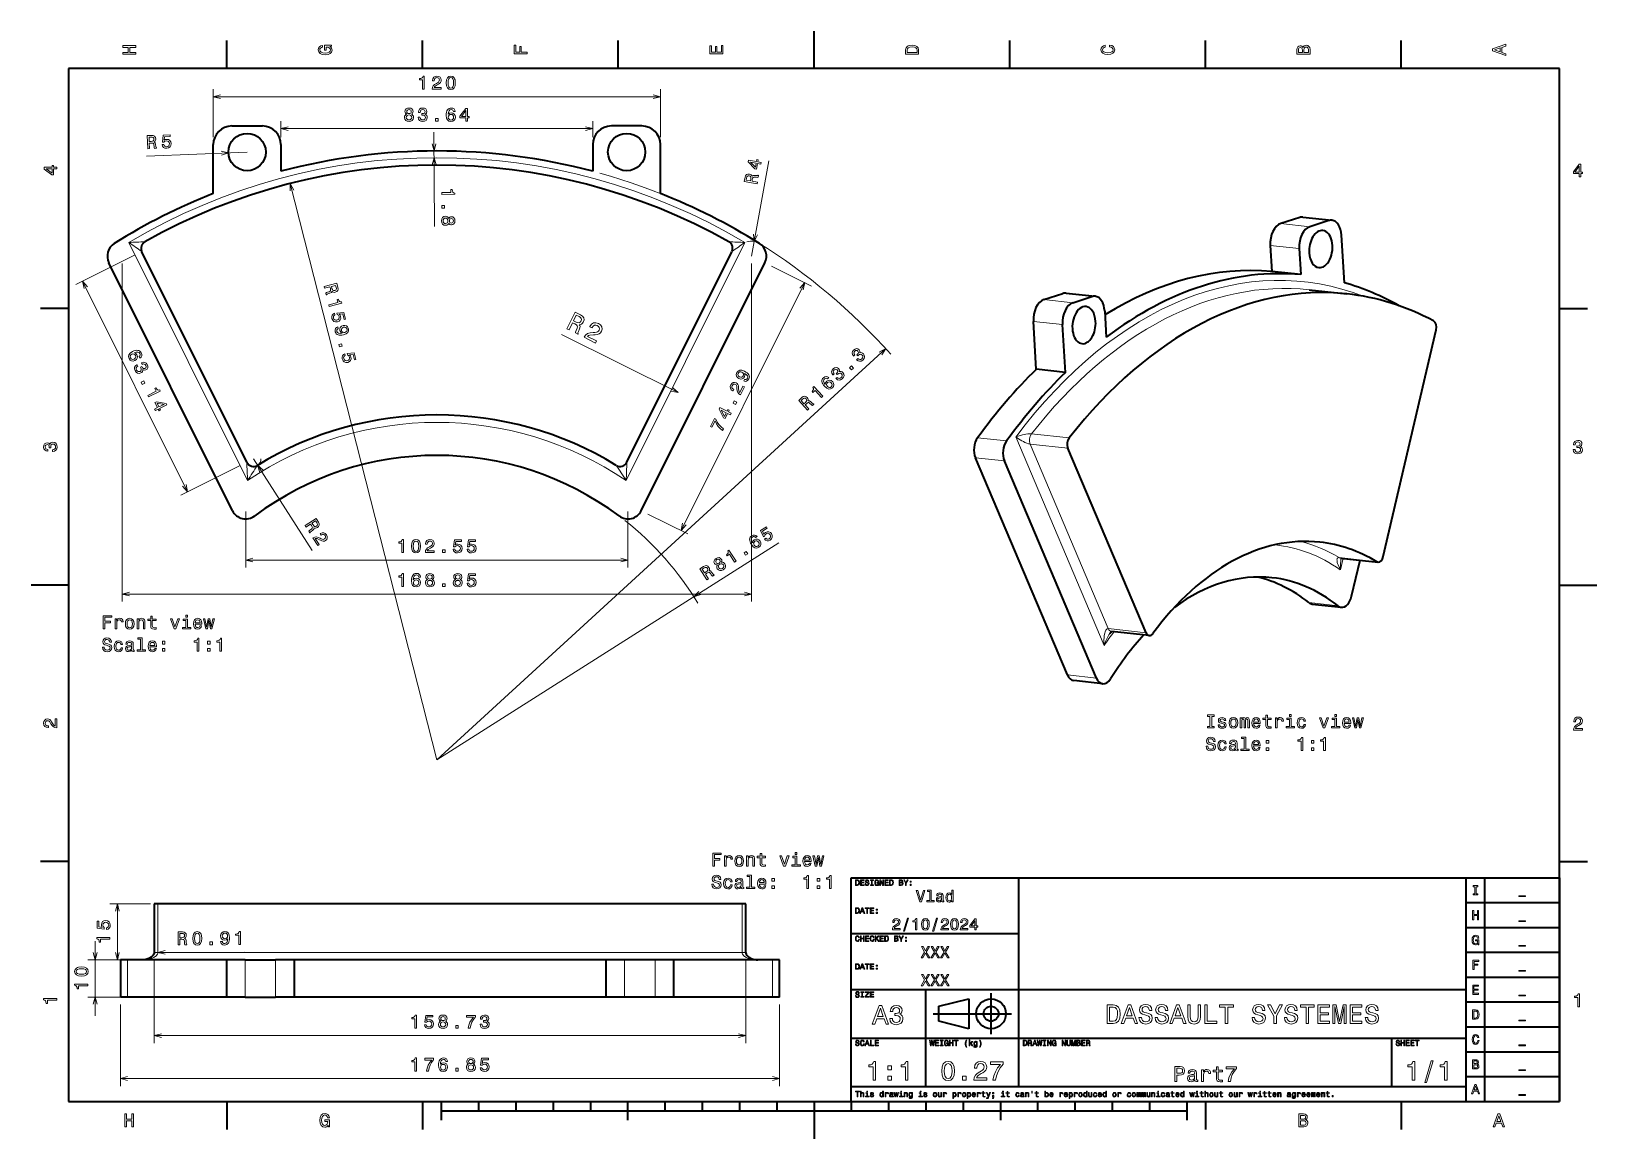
# Model space of a CAD drawing. Extents: x 0 to 420, y 0 to 297.
import ezdxf

# ---------------------------------------------------------------- set-up
doc = ezdxf.new("R2010")
doc.units = 0

msp = doc.modelspace()

# ---------------------------------------------------------------- linework, layer by layer
at = {"color": 7, "lineweight": 35, "ltscale": 0.1875}
for p, q in [((52.5, 287), (52.5, 294.5)), ((105, 287), (105, 294.5)), ((157.5, 287), (157.5, 294.5)), ((262.5, 287), (262.5, 294.5)), ((315, 287), (315, 294.5)), ((367.5, 287), (367.5, 294.5)), ((10, 222.7), (2.5, 222.7)), ((410, 222.7), (417.5, 222.7)), ((10, 74.3), (2.5, 74.3)), ((410, 74.3), (417.5, 74.3)), ((52.5, 10), (52.5, 2.5)), ((105, 10), (105, 2.5)), ((315, 10), (315, 2.5)), ((367.5, 10), (367.5, 2.5))]:
    msp.add_line(p, q, dxfattribs=at)
at = {"color": 7, "lineweight": 35, "ltscale": 0.25}
for p, q in [((210, 287), (210, 297)), ((10, 148.5), (0, 148.5)), ((410, 148.5), (420, 148.5)), ((23.91, 47.97), (23.91, 37.97)), ((52.34, 47.97), (52.34, 37.97)), ((70.52, 47.97), (70.52, 37.97)), ((154.16, 47.97), (154.16, 37.97)), ((172.34, 47.97), (172.34, 37.97)), ((200.76, 37.97), (200.76, 47.97)), ((210, 10), (210, 0))]:
    msp.add_line(p, q, dxfattribs=at)
at = {"color": 7, "lineweight": 35}
for p, q in [((410, 287), (10, 287)), ((10, 287), (10, 10)), ((410, 10), (410, 287)), ((57.83, 181.4), (29.66, 237.9)), ((159.8, 181.4), (187.97, 237.9)), ((53.96, 168.43), (20.81, 234.91)), ((163.67, 168.43), (196.82, 234.91)), ((362.73, 156.11), (376.91, 216.9)), ((299.1, 135.7), (278.11, 185.21)), ((277.99, 124.38), (253.29, 182.64)), ((285.78, 123.54), (261.08, 181.79)), ((220, 10), (220, 70)), ((220, 70), (410, 70)), ((265, 14), (265, 70)), ((385, 10), (385, 70)), ((390, 10), (390, 70)), ((410, 70), (410, 10)), ((385, 63.33), (410, 63.33)), ((190.69, 62.97), (33.99, 62.97)), ((220, 55), (265, 55)), ((385, 56.67), (410, 56.67)), ((52.34, 47.97), (25.79, 47.97)), ((154.16, 47.97), (70.52, 47.97)), ((198.88, 47.97), (172.34, 47.97)), ((385, 50), (410, 50)), ((385, 43.33), (410, 43.33)), ((52.34, 37.97), (25.79, 37.97)), ((154.16, 37.97), (70.52, 37.97)), ((198.88, 37.97), (172.34, 37.97)), ((220, 40), (385, 40)), ((240, 14), (240, 40)), ((385, 36.67), (410, 36.67)), ((242, 33.5), (263, 33.5)), ((385, 30), (410, 30)), ((220, 27), (385, 27)), ((385, 23.33), (410, 23.33)), ((220, 14), (385, 14)), ((385, 16.67), (410, 16.67)), ((10, 10), (410, 10)), ((220, 10), (410, 10)), ((110, 7.5), (310, 7.5))]:
    msp.add_line(p, q, dxfattribs=at)
at = {"color": 7, "lineweight": 13, "ltscale": 0.321406}
for p, q in [((48.81, 268.61), (48.81, 281.47)), ((168.81, 268.61), (168.81, 281.47))]:
    msp.add_line(p, q, dxfattribs=at)
at = {"color": 7, "lineweight": 13}
for p, q in [((48.81, 279.47), (168.81, 279.47)), ((66.99, 270.9), (150.63, 270.9)), ((108.03, 269.91), (108.15, 244.64)), ((57.9, 264.61), (30.93, 263.51)), ((193.24, 236.7), (197.9, 262.28)), ((69.48, 256.18), (108.81, 101.61)), ((58.03, 176.52), (26.19, 240.37)), ((159.6, 176.52), (191.44, 240.37)), ((24.39, 234.7), (24.39, 144.08)), ((193.24, 234.7), (193.24, 144.08)), ((13.75, 229.97), (41.92, 173.47)), ((174.35, 163.1), (207.5, 229.59)), ((173.58, 200.09), (142.27, 215.7)), ((229.24, 211.9), (108.81, 101.61)), ((287.83, 132.24), (264.11, 188.2)), ((288.97, 136.8), (267.98, 186.31)), ((59.62, 182.3), (75.37, 157.73)), ((108.81, 101.61), (200.59, 159.8)), ((57.54, 155.19), (160.09, 155.19)), ((24.39, 146.08), (193.24, 146.08)), ((17.15, 32.97), (17.15, 52.97)), ((68.52, 47.97), (21.09, 47.97)), ((32.97, 47.97), (32.97, 25.64)), ((33.08, 49.97), (57.27, 50.05)), ((190.69, 49.97), (33.99, 49.97)), ((191.7, 47.97), (191.7, 25.64)), ((23.91, 35.97), (23.91, 14.12)), ((200.76, 35.97), (200.76, 14.12)), ((32.97, 27.64), (191.7, 27.64)), ((23.91, 16.12), (200.76, 16.12))]:
    msp.add_line(p, q, dxfattribs=at)
at = {"color": 7, "lineweight": 35, "ltscale": 0.204487}
for p, q in [((53.81, 271.61), (61.99, 271.61)), ((163.81, 271.61), (155.63, 271.61)), ((57.34, 47.97), (65.52, 47.97)), ((167.34, 47.97), (159.16, 47.97)), ((57.34, 37.97), (65.52, 37.97)), ((167.34, 37.97), (159.16, 37.97))]:
    msp.add_line(p, q, dxfattribs=at)
at = {"color": 7, "lineweight": 13, "ltscale": 0.107285}
for p, q in [((66.99, 268.61), (66.99, 272.9)), ((150.63, 268.61), (150.63, 272.9))]:
    msp.add_line(p, q, dxfattribs=at)
at = {"color": 7, "lineweight": 35, "ltscale": 0.328053}
for p, q in [((48.81, 253.49), (48.81, 266.61)), ((168.81, 253.49), (168.81, 266.61))]:
    msp.add_line(p, q, dxfattribs=at)
at = {"color": 7, "lineweight": 35, "ltscale": 0.178646}
for p, q in [((66.99, 266.61), (66.99, 259.46)), ((150.63, 266.61), (150.63, 259.46))]:
    msp.add_line(p, q, dxfattribs=at)
at = {"color": 7, "lineweight": 35, "ltscale": 0.134024}
for p, q in [((340.33, 247.09), (335.22, 245.45)), ((271.68, 225.06), (276.78, 226.7))]:
    msp.add_line(p, q, dxfattribs=at)
at = {"color": 7, "lineweight": 13, "ltscale": 0.195908}
for p, q in [((343.01, 244.6), (335.22, 245.45)), ((340.19, 238.72), (332.4, 239.57)), ((279.47, 224.22), (271.68, 225.06)), ((276.65, 218.33), (268.86, 219.18)), ((253.29, 182.64), (261.08, 181.79)), ((342.81, 143.77), (350.6, 142.92)), ((285.78, 123.54), (277.99, 124.38))]:
    msp.add_line(p, q, dxfattribs=at)
at = {"color": 7, "lineweight": 13, "ltscale": 0.195909}
for p, q in [((348.12, 246.24), (340.33, 247.09)), ((284.57, 225.85), (276.78, 226.7)), ((253.89, 187.98), (261.68, 187.13))]:
    msp.add_line(p, q, dxfattribs=at)
at = {"color": 7, "lineweight": 35, "ltscale": 0.195908}
for p, q in [((341.17, 247.18), (348.96, 246.33)), ((340.62, 231.74), (332.83, 232.59)), ((277.62, 226.79), (285.41, 225.94)), ((343.68, 143.4), (351.47, 142.55)), ((287.47, 122.02), (279.68, 122.87))]:
    msp.add_line(p, q, dxfattribs=at)
at = {"color": 7, "lineweight": 35, "ltscale": 0.134025}
for p, q in [((348.12, 246.24), (343.01, 244.6)), ((279.47, 224.22), (284.57, 225.85))]:
    msp.add_line(p, q, dxfattribs=at)
at = {"color": 7, "lineweight": 35, "ltscale": 0.174703}
for p, q in [((332.4, 239.57), (332.83, 232.59)), ((340.19, 238.72), (340.62, 231.74)), ((287.99, 221.97), (288.42, 215))]:
    msp.add_line(p, q, dxfattribs=at)
at = {"color": 7, "lineweight": 35, "ltscale": 0.320813}
for p, q in [((352.33, 229.55), (351.54, 242.36)), ((269.65, 206.37), (268.86, 219.18)), ((277.44, 205.53), (276.65, 218.33))]:
    msp.add_line(p, q, dxfattribs=at)
at = {"color": 7, "lineweight": 13, "ltscale": 0.44433}
for p, q in [((27.87, 237.01), (11.96, 229.08)), ((56.04, 180.51), (40.14, 172.58))]:
    msp.add_line(p, q, dxfattribs=at)
at = {"color": 7, "lineweight": 13, "ltscale": 0.298474}
for p, q in [((198.61, 234.02), (209.29, 228.69)), ((165.46, 167.54), (176.14, 162.21))]:
    msp.add_line(p, q, dxfattribs=at)
at = {"color": 7, "lineweight": 35, "ltscale": 0.25468}
msp.add_line((342.87, 227.69), (353, 226.58), dxfattribs=at)
at = {"color": 7, "lineweight": 35, "ltscale": 0.195909}
msp.add_line((277.44, 205.53), (269.65, 206.37), dxfattribs=at)
at = {"color": 7, "lineweight": 13, "ltscale": 0.25468}
for p, q in [((268.32, 189.04), (278.45, 187.94)), ((267.98, 186.31), (278.11, 185.21))]:
    msp.add_line(p, q, dxfattribs=at)
at = {"color": 7, "lineweight": 13, "ltscale": 0.375527}
for p, q in [((57.54, 168.22), (57.54, 153.19)), ((160.09, 168.22), (160.09, 153.19))]:
    msp.add_line(p, q, dxfattribs=at)
at = {"color": 7, "lineweight": 13, "ltscale": 0.254681}
for p, q in [((350.89, 155.85), (361.01, 154.75)), ((299.1, 135.7), (288.97, 136.8))]:
    msp.add_line(p, q, dxfattribs=at)
at = {"color": 7, "lineweight": 35, "ltscale": 0.254681}
for p, q in [((351.22, 155.74), (361.34, 154.64)), ((299.94, 134.94), (289.82, 136.04))]:
    msp.add_line(p, q, dxfattribs=at)
at = {"color": 7, "lineweight": 13, "ltscale": 0.07918}
msp.add_line((351.22, 152.58), (351.94, 155.66), dxfattribs=at)
at = {"color": 7, "lineweight": 35, "ltscale": 0.248136}
msp.add_line((354.24, 145.5), (356.5, 155.17), dxfattribs=at)
at = {"color": 7, "lineweight": 13, "ltscale": 0.272383}
msp.add_line((31.99, 62.97), (21.09, 62.97), dxfattribs=at)
at = {"color": 7, "lineweight": 13, "ltscale": 0.375}
msp.add_line((23.09, 47.97), (23.09, 62.97), dxfattribs=at)
at = {"color": 7, "lineweight": 35, "ltscale": 0.025439}
for p, q in [((33.99, 62.97), (32.97, 62.97)), ((191.7, 62.97), (190.69, 62.97))]:
    msp.add_line(p, q, dxfattribs=at)
at = {"color": 7, "lineweight": 35, "ltscale": 0.325}
for p, q in [((32.97, 62.97), (32.97, 49.97)), ((191.7, 49.97), (191.7, 62.97)), ((365, 14), (365, 27))]:
    msp.add_line(p, q, dxfattribs=at)
at = {"color": 7, "lineweight": 13, "ltscale": 0.325}
for p, q in [((33.99, 62.97), (33.99, 49.97)), ((190.69, 49.97), (190.69, 62.97))]:
    msp.add_line(p, q, dxfattribs=at)
at = {"color": 7, "lineweight": 13, "ltscale": 0.215944}
for p, q in [((23.79, 47.97), (15.15, 47.97)), ((23.79, 37.97), (15.15, 37.97))]:
    msp.add_line(p, q, dxfattribs=at)
at = {"color": 7, "lineweight": 35, "ltscale": 0.047003}
for p, q in [((25.79, 47.97), (23.91, 47.97)), ((200.76, 47.97), (198.88, 47.97)), ((25.79, 37.97), (23.91, 37.97)), ((200.76, 37.97), (198.88, 37.97))]:
    msp.add_line(p, q, dxfattribs=at)
at = {"color": 7, "lineweight": 13, "ltscale": 0.25}
for p, q in [((25.79, 47.97), (25.79, 37.97)), ((57.34, 47.97), (57.34, 37.97)), ((65.52, 47.97), (65.52, 37.97)), ((159.16, 47.97), (159.16, 37.97)), ((167.34, 47.97), (167.34, 37.97)), ((198.88, 37.97), (198.88, 47.97))]:
    msp.add_line(p, q, dxfattribs=at)
at = {"color": 7, "lineweight": 13, "ltscale": 0.025439}
for p, q in [((32.97, 49.97), (33.99, 49.97)), ((190.69, 49.97), (191.7, 49.97))]:
    msp.add_line(p, q, dxfattribs=at)
at = {"color": 7, "lineweight": 35, "ltscale": 0.125}
for p, q in [((57.34, 47.97), (52.34, 47.97)), ((70.52, 47.97), (65.52, 47.97)), ((159.16, 47.97), (154.16, 47.97)), ((172.34, 47.97), (167.34, 47.97)), ((57.34, 37.97), (52.34, 37.97)), ((70.52, 37.97), (65.52, 37.97)), ((159.16, 37.97), (154.16, 37.97)), ((172.34, 37.97), (167.34, 37.97)), ((110, 10), (110, 5)), ((160, 10), (160, 5)), ((260, 10), (260, 5)), ((310, 10), (310, 5))]:
    msp.add_line(p, q, dxfattribs=at)
at = {"color": 7, "lineweight": 35, "ltscale": 0.275}
msp.add_line((257.5, 28), (257.5, 39), dxfattribs=at)
at = {"color": 7, "lineweight": 35, "ltscale": 0.206155}
for p, q in [((243.5, 35.5), (251.5, 37.5)), ((251.5, 29.5), (243.5, 31.5))]:
    msp.add_line(p, q, dxfattribs=at)
at = {"color": 7, "lineweight": 35, "ltscale": 0.1}
msp.add_line((243.5, 31.5), (243.5, 35.5), dxfattribs=at)
at = {"color": 7, "lineweight": 35, "ltscale": 0.2}
msp.add_line((251.5, 37.5), (251.5, 29.5), dxfattribs=at)
at = {"color": 7, "lineweight": 35, "ltscale": 0.0625}
for p, q in [((120, 10), (120, 7.5)), ((130, 10), (130, 7.5)), ((140, 10), (140, 7.5)), ((150, 10), (150, 7.5)), ((170, 10), (170, 7.5)), ((180, 10), (180, 7.5)), ((190, 10), (190, 7.5)), ((200, 10), (200, 7.5)), ((220, 10), (220, 7.5)), ((230, 10), (230, 7.5)), ((240, 10), (240, 7.5)), ((250, 10), (250, 7.5)), ((270, 10), (270, 7.5)), ((280, 10), (280, 7.5)), ((290, 10), (290, 7.5)), ((300, 10), (300, 7.5))]:
    msp.add_line(p, q, dxfattribs=at)
at = {"color": 7, "lineweight": 13}
for points in [[(28.08, 290.83), (28.08, 291.3), (26.44, 291.3), (26.44, 292.7), (28.08, 292.7), (28.08, 293.16), (24.58, 293.16), (24.58, 292.7), (26.01, 292.7), (26.01, 291.3), (24.58, 291.3), (24.58, 290.83)], [(80.11, 292.92), (80.58, 293.01), (80.58, 293.26), (78.69, 293.26), (78.69, 291.98), (79.12, 291.98), (79.12, 292.77), (79.15, 292.77), (79.61, 292.71), (79.96, 292.55), (80.17, 292.3), (80.25, 291.99), (80.15, 291.65), (79.88, 291.38), (79.43, 291.21), (78.82, 291.15), (78.21, 291.21), (77.76, 291.38), (77.49, 291.65), (77.39, 292.02), (77.44, 292.27), (77.58, 292.48), (77.82, 292.63), (78.14, 292.72), (78.14, 293.22), (77.65, 293.08), (77.29, 292.84), (77.07, 292.49), (76.99, 292.05), (77.11, 291.48), (77.48, 291.04), (78.06, 290.76), (78.83, 290.67), (79.61, 290.76), (80.19, 291.04), (80.56, 291.45), (80.68, 291.96), (80.64, 292.25), (80.54, 292.51), (80.36, 292.73)], [(133.08, 290.97), (133.08, 291.44), (131.47, 291.44), (131.47, 292.91), (131.06, 292.91), (131.06, 291.44), (130.01, 291.44), (130.01, 293.25), (129.58, 293.25), (129.58, 290.97)], [(185.58, 290.94), (185.58, 293.16), (185.16, 293.16), (185.16, 291.4), (183.97, 291.4), (183.97, 292.97), (183.56, 292.97), (183.56, 291.4), (182.51, 291.4), (182.51, 293.12), (182.08, 293.12), (182.08, 290.94)], [(234.58, 291.99), (234.58, 290.83), (238.08, 290.83), (238.08, 291.99), (237.97, 292.54), (237.63, 292.95), (237.08, 293.21), (236.33, 293.3), (235.57, 293.22), (235.26, 293.11), (235.02, 292.97), (234.69, 292.56), (234.61, 292.3)], [(235, 291.96), (235.08, 292.34), (235.31, 292.61), (235.72, 292.76), (236.33, 292.81), (236.92, 292.76), (237.34, 292.6), (237.58, 292.33), (237.66, 291.96), (237.66, 291.3), (235, 291.3)], [(289.28, 292.82), (289.71, 292.72), (290.01, 292.55), (290.19, 292.32), (290.26, 292.05), (290.16, 291.72), (289.89, 291.46), (289.45, 291.29), (288.83, 291.23), (288.22, 291.29), (287.77, 291.46), (287.5, 291.71), (287.41, 292.05), (287.46, 292.29), (287.6, 292.49), (287.82, 292.66), (288.14, 292.77), (288.14, 293.25), (287.66, 293.09), (287.3, 292.83), (287.07, 292.47), (286.99, 292.05), (287.11, 291.51), (287.47, 291.1), (288.05, 290.84), (288.83, 290.75), (289.62, 290.84), (290.2, 291.1), (290.56, 291.51), (290.68, 292.05), (290.58, 292.51), (290.32, 292.89), (289.88, 293.16), (289.28, 293.3)], [(341.19, 292.63), (340.9, 292.98), (340.7, 293.07), (340.46, 293.1), (340.08, 293.04), (339.81, 292.84), (339.64, 292.52), (339.58, 292.08), (339.58, 290.84), (343.08, 290.84), (343.08, 292.15), (343.01, 292.62), (342.81, 292.97), (342.48, 293.19), (342.03, 293.26), (341.74, 293.22), (341.49, 293.09), (341.31, 292.9)], [(341.04, 291.98), (341.04, 291.3), (340, 291.3), (340, 292.03), (340.03, 292.3), (340.12, 292.49), (340.28, 292.61), (340.51, 292.65), (340.74, 292.6), (340.9, 292.48), (341.01, 292.27)], [(342.66, 292.1), (342.66, 291.3), (341.46, 291.3), (341.46, 292.05), (341.49, 292.37), (341.6, 292.6), (341.78, 292.73), (342.04, 292.78), (342.32, 292.73), (342.51, 292.61), (342.63, 292.39)], [(395.58, 290.47), (395.58, 290.93), (394.55, 291.3), (394.55, 292.7), (395.58, 293.06), (395.58, 293.54), (392.08, 292.26), (392.08, 291.74)], [(394.13, 291.46), (392.58, 292), (394.13, 292.54)], [(104.99, 281.47), (105.45, 281.47), (105.45, 284.99), (105.1, 284.99), (105.01, 284.68), (104.83, 284.48), (104.55, 284.36), (104.17, 284.31), (104.17, 283.96), (104.99, 283.96)], [(107.58, 281.47), (109.99, 281.47), (109.99, 281.9), (108.09, 281.9), (108.19, 282.14), (108.37, 282.33), (108.93, 282.69), (109.23, 282.84), (109.57, 283.06), (109.8, 283.31), (109.94, 283.61), (109.99, 283.95), (109.9, 284.37), (109.67, 284.7), (109.3, 284.92), (108.83, 284.99), (108.35, 284.91), (107.98, 284.67), (107.74, 284.29), (107.66, 283.79), (107.66, 283.72), (108.12, 283.72), (108.12, 283.76), (108.17, 284.1), (108.3, 284.36), (108.52, 284.52), (108.81, 284.57), (109.1, 284.52), (109.32, 284.4), (109.46, 284.2), (109.51, 283.95), (109.47, 283.72), (109.38, 283.52), (109.22, 283.35), (109, 283.2), (108.7, 283.04), (108.2, 282.73), (107.86, 282.39), (107.65, 281.99), (107.58, 281.48)], [(111.33, 283.18), (111.41, 282.38), (111.65, 281.82), (112.03, 281.48), (112.55, 281.36), (113.07, 281.48), (113.45, 281.82), (113.68, 282.38), (113.76, 283.18), (113.68, 283.96), (113.58, 284.27), (113.45, 284.53), (113.07, 284.87), (112.55, 284.99), (112.03, 284.87), (111.65, 284.53), (111.41, 283.96)], [(111.82, 283.18), (111.86, 283.79), (111.98, 284.22), (112.21, 284.48), (112.55, 284.57), (112.88, 284.48), (113.11, 284.22), (113.24, 283.79), (113.28, 283.18), (113.24, 282.56), (113.11, 282.12), (112.88, 281.86), (112.55, 281.78), (112.21, 281.86), (111.98, 282.12), (111.86, 282.56)], [(100.72, 274.79), (100.46, 274.65), (100.28, 274.45), (100.17, 274.2), (100.14, 273.9), (100.22, 273.46), (100.45, 273.11), (100.83, 272.89), (101.34, 272.8), (101.85, 272.89), (102.23, 273.11), (102.46, 273.46), (102.55, 273.9), (102.51, 274.2), (102.4, 274.45), (102.22, 274.65), (101.97, 274.79), (102.17, 274.91), (102.31, 275.07), (102.4, 275.28), (102.43, 275.52), (102.35, 275.88), (102.13, 276.17), (101.79, 276.36), (101.34, 276.43), (100.89, 276.36), (100.54, 276.17), (100.33, 275.88), (100.25, 275.52), (100.28, 275.28), (100.36, 275.07)], [(100.62, 273.91), (100.67, 274.18), (100.81, 274.38), (101.04, 274.51), (101.34, 274.56), (101.64, 274.51), (101.87, 274.38), (102.01, 274.18), (102.06, 273.91), (102.01, 273.63), (101.87, 273.41), (101.64, 273.27), (101.34, 273.22), (101.04, 273.27), (100.81, 273.41), (100.67, 273.63)], [(100.73, 275.48), (100.77, 275.7), (100.89, 275.88), (101.08, 275.98), (101.34, 276.02), (101.59, 275.98), (101.79, 275.88), (101.91, 275.7), (101.95, 275.48), (101.91, 275.26), (101.79, 275.08), (101.59, 274.96), (101.34, 274.93), (101.08, 274.97), (100.89, 275.08), (100.77, 275.26)], [(103.81, 274), (103.81, 273.96), (103.89, 273.48), (104.12, 273.12), (104.5, 272.89), (104.99, 272.8), (105.52, 272.89), (105.91, 273.11), (106.16, 273.46), (106.25, 273.91), (106.21, 274.21), (106.1, 274.45), (105.92, 274.64), (105.68, 274.78), (106.01, 275.05), (106.12, 275.48), (106.05, 275.88), (105.83, 276.17), (105.48, 276.36), (104.99, 276.43), (104.54, 276.35), (104.19, 276.12), (103.96, 275.77), (103.89, 275.3), (103.89, 275.27), (104.34, 275.27), (104.38, 275.59), (104.51, 275.82), (104.72, 275.96), (105.02, 276.01), (105.28, 275.97), (105.47, 275.87), (105.59, 275.69), (105.63, 275.46), (105.59, 275.22), (105.47, 275.05), (105.25, 274.95), (104.97, 274.92), (104.77, 274.92), (104.77, 274.52), (105.02, 274.53), (105.33, 274.49), (105.57, 274.37), (105.71, 274.17), (105.76, 273.91), (105.71, 273.62), (105.56, 273.41), (105.33, 273.27), (105.02, 273.22), (104.7, 273.27), (104.47, 273.43), (104.33, 273.67), (104.27, 274)], [(108.47, 272.9), (109.16, 272.9), (109.16, 273.65), (108.47, 273.65)], [(113.76, 275.46), (113.66, 275.87), (113.44, 276.17), (113.1, 276.36), (112.66, 276.43), (112.36, 276.39), (112.1, 276.29), (111.87, 276.14), (111.68, 275.92), (111.53, 275.64), (111.42, 275.3), (111.35, 274.9), (111.33, 274.45), (111.41, 273.74), (111.66, 273.22), (112.06, 272.91), (112.6, 272.8), (113.09, 272.89), (113.46, 273.13), (113.7, 273.5), (113.79, 273.97), (113.7, 274.45), (113.47, 274.82), (113.11, 275.05), (112.67, 275.13), (112.19, 275.03), (111.83, 274.75), (111.91, 275.3), (112.07, 275.7), (112.32, 275.94), (112.66, 276.02), (112.91, 275.98), (113.1, 275.87), (113.23, 275.69), (113.3, 275.46)], [(113.3, 273.97), (113.25, 273.65), (113.1, 273.41), (112.88, 273.25), (112.6, 273.2), (112.3, 273.25), (112.07, 273.41), (111.92, 273.65), (111.88, 273.96), (111.93, 274.28), (112.07, 274.51), (112.3, 274.67), (112.62, 274.72), (112.89, 274.67), (113.1, 274.52), (113.25, 274.28)], [(116.56, 272.9), (117.02, 272.9), (117.02, 273.77), (117.52, 273.77), (117.52, 274.17), (117.02, 274.17), (117.02, 276.33), (116.56, 276.33), (115.02, 274.21), (115.02, 273.77), (116.56, 273.77)], [(115.45, 274.17), (116.56, 275.74), (116.56, 274.17)], [(31.24, 265.52), (31.71, 265.54), (31.65, 267.02), (32.13, 267.04), (32.48, 267.04), (32.71, 266.98), (32.84, 266.82), (32.9, 266.52), (32.94, 266.07), (32.98, 265.77), (33.05, 265.6), (33.58, 265.62), (33.58, 265.72), (33.46, 265.85), (33.4, 266.11), (33.35, 266.68), (33.24, 267.09), (33.12, 267.22), (32.94, 267.3), (33.13, 267.44), (33.27, 267.62), (33.35, 267.85), (33.37, 268.11), (33.28, 268.54), (33.07, 268.84), (32.73, 269.02), (32.27, 269.07), (31.1, 269.02)], [(35.11, 266.6), (35.24, 266.19), (35.5, 265.87), (35.87, 265.69), (36.34, 265.63), (36.84, 265.74), (37.23, 266.01), (37.47, 266.41), (37.54, 266.92), (37.44, 267.38), (37.18, 267.74), (36.79, 267.96), (36.3, 268.03), (35.93, 267.95), (35.64, 267.77), (35.74, 268.72), (37.27, 268.78), (37.26, 269.2), (35.39, 269.12), (35.19, 267.26), (35.59, 267.27), (35.87, 267.52), (36.24, 267.62), (36.57, 267.58), (36.82, 267.43), (36.99, 267.19), (37.05, 266.87), (37.01, 266.55), (36.86, 266.3), (36.62, 266.13), (36.31, 266.06), (36.04, 266.09), (35.83, 266.2), (35.67, 266.37), (35.58, 266.61)], [(32.16, 268.64), (32.46, 268.62), (32.69, 268.53), (32.83, 268.36), (32.89, 268.08), (32.85, 267.79), (32.72, 267.61), (32.49, 267.51), (32.17, 267.47), (31.63, 267.45), (31.59, 268.61)], [(6.83, 260.08), (6.83, 260.53), (5.97, 260.53), (5.97, 261.03), (5.56, 261.03), (5.56, 260.53), (3.41, 260.53), (3.41, 260.07), (5.52, 258.54), (5.97, 258.54), (5.97, 260.08)], [(195.71, 261.41), (195.79, 261.86), (194.94, 262.02), (195.03, 262.51), (194.63, 262.58), (194.54, 262.09), (192.42, 262.47), (192.34, 262.02), (194.14, 260.14), (194.58, 260.06), (194.86, 261.57)], [(194.26, 260.55), (192.92, 261.92), (194.46, 261.64)], [(415.28, 257.97), (415.73, 257.97), (415.73, 258.83), (416.23, 258.83), (416.23, 259.24), (415.73, 259.24), (415.73, 261.39), (415.27, 261.39), (413.74, 259.28), (413.74, 258.83), (415.28, 258.83)], [(414.16, 259.24), (415.28, 260.81), (415.28, 259.24)], [(5.56, 258.96), (3.99, 260.08), (5.56, 260.08)], [(194.74, 256.06), (194.82, 256.53), (193.37, 256.79), (193.45, 257.26), (193.53, 257.61), (193.64, 257.81), (193.82, 257.9), (194.13, 257.9), (194.58, 257.84), (194.88, 257.82), (195.06, 257.85), (195.15, 258.37), (195.06, 258.38), (194.9, 258.29), (194.64, 258.3), (194.07, 258.37), (193.65, 258.36), (193.5, 258.27), (193.37, 258.11), (193.28, 258.33), (193.13, 258.5), (192.93, 258.63), (192.67, 258.71), (192.24, 258.71), (191.9, 258.57), (191.65, 258.28), (191.5, 257.84), (191.29, 256.69)], [(191.9, 257.64), (191.98, 257.93), (192.12, 258.13), (192.32, 258.23), (192.6, 258.23), (192.88, 258.13), (193.02, 257.96), (193.07, 257.72), (193.04, 257.4), (192.94, 256.87), (191.8, 257.08)], [(110.11, 253.73), (110.11, 253.27), (113.63, 253.29), (113.63, 253.63), (113.32, 253.72), (113.12, 253.9), (112.99, 254.18), (112.95, 254.56), (112.59, 254.56), (112.6, 253.74)], [(110.12, 250.25), (110.13, 249.56), (110.88, 249.56), (110.87, 250.26)], [(112.03, 246.8), (111.88, 247.06), (111.69, 247.24), (111.44, 247.35), (111.14, 247.38), (110.69, 247.3), (110.34, 247.06), (110.12, 246.68), (110.04, 246.17), (110.13, 245.66), (110.35, 245.28), (110.7, 245.05), (111.15, 244.97), (111.45, 245.01), (111.7, 245.12), (111.89, 245.3), (112.03, 245.55), (112.15, 245.35), (112.32, 245.21), (112.52, 245.13), (112.77, 245.1), (113.13, 245.18), (113.41, 245.39), (113.6, 245.74), (113.67, 246.19), (113.59, 246.64), (113.41, 246.98), (113.12, 247.2), (112.76, 247.27), (112.51, 247.25), (112.31, 247.16)], [(111.15, 246.9), (111.42, 246.85), (111.62, 246.71), (111.75, 246.48), (111.8, 246.18), (111.76, 245.88), (111.63, 245.65), (111.43, 245.51), (111.16, 245.45), (110.87, 245.5), (110.65, 245.65), (110.51, 245.87), (110.46, 246.17), (110.51, 246.47), (110.65, 246.7), (110.86, 246.85)], [(112.72, 246.79), (112.94, 246.75), (113.12, 246.63), (113.22, 246.44), (113.26, 246.18), (113.22, 245.93), (113.12, 245.74), (112.95, 245.62), (112.73, 245.57), (112.5, 245.62), (112.32, 245.74), (112.21, 245.93), (112.17, 246.18), (112.21, 246.44), (112.32, 246.63), (112.49, 246.75)], [(78.57, 228.56), (78.69, 228.11), (80.12, 228.47), (80.24, 228.01), (80.31, 227.66), (80.3, 227.43), (80.17, 227.27), (79.89, 227.15), (79.46, 227.01), (79.18, 226.91), (79.02, 226.81), (79.15, 226.29), (79.24, 226.32), (79.35, 226.47), (79.6, 226.57), (80.13, 226.74), (80.52, 226.93), (80.62, 227.07), (80.66, 227.27), (80.84, 227.11), (81.04, 227.02), (81.28, 226.98), (81.55, 227.02), (81.94, 227.19), (82.2, 227.47), (82.3, 227.84), (82.25, 228.29), (81.96, 229.43)], [(81.81, 228.31), (81.85, 228.01), (81.81, 227.77), (81.68, 227.6), (81.42, 227.49), (81.12, 227.46), (80.92, 227.55), (80.77, 227.75), (80.67, 228.06), (80.54, 228.58), (81.66, 228.87)], [(79.82, 223.65), (79.94, 223.2), (83.35, 224.07), (83.27, 224.41), (82.95, 224.42), (82.7, 224.54), (82.52, 224.78), (82.38, 225.14), (82.04, 225.06), (82.24, 224.26)], [(81.34, 221.38), (80.97, 221.17), (80.72, 220.85), (80.61, 220.45), (80.65, 219.98), (80.87, 219.51), (81.2, 219.18), (81.65, 219.04), (82.16, 219.07), (82.59, 219.27), (82.89, 219.59), (83.03, 220.02), (82.99, 220.51), (82.84, 220.86), (82.6, 221.11), (83.55, 221.2), (83.93, 219.72), (84.33, 219.82), (83.87, 221.63), (82, 221.44), (82.1, 221.05), (82.4, 220.83), (82.58, 220.49), (82.61, 220.16), (82.51, 219.88), (82.31, 219.67), (82.01, 219.54), (81.69, 219.51), (81.41, 219.61), (81.2, 219.81), (81.07, 220.1), (81.04, 220.37), (81.1, 220.6), (81.24, 220.79), (81.46, 220.92)], [(143.67, 217.24), (144.27, 216.94), (145.21, 218.83), (145.82, 218.52), (146.26, 218.28), (146.5, 218.05), (146.55, 217.76), (146.43, 217.35), (146.17, 216.75), (146.02, 216.35), (145.98, 216.09), (146.66, 215.75), (146.72, 215.87), (146.66, 216.12), (146.78, 216.49), (147.09, 217.23), (147.25, 217.82), (147.19, 218.06), (147.01, 218.3), (147.35, 218.33), (147.65, 218.47), (147.9, 218.69), (148.11, 219.02), (148.29, 219.6), (148.24, 220.14), (147.93, 220.6), (147.39, 220.97), (145.9, 221.71)], [(146.95, 220.5), (147.33, 220.27), (147.54, 220.01), (147.61, 219.7), (147.49, 219.31), (147.24, 218.97), (146.95, 218.83), (146.59, 218.86), (146.17, 219.03), (145.48, 219.38), (146.23, 220.87)], [(148.31, 214.93), (151.38, 213.39), (151.66, 213.95), (149.23, 215.16), (149.52, 215.39), (149.87, 215.53), (150.82, 215.63), (151.29, 215.63), (151.86, 215.7), (152.32, 215.87), (152.69, 216.16), (152.97, 216.56), (153.13, 217.16), (153.04, 217.74), (152.71, 218.24), (152.15, 218.63), (151.48, 218.83), (150.86, 218.77), (150.32, 218.43), (149.89, 217.85), (149.85, 217.76), (150.44, 217.46), (150.46, 217.52), (150.74, 217.92), (151.07, 218.16), (151.45, 218.23), (151.86, 218.12), (152.2, 217.86), (152.39, 217.57), (152.45, 217.22), (152.36, 216.88), (152.16, 216.6), (151.92, 216.41), (151.6, 216.3), (151.22, 216.24), (150.74, 216.23), (149.91, 216.14), (149.25, 215.94), (148.73, 215.55), (148.32, 214.94)], [(82.23, 217.71), (81.86, 217.54), (81.62, 217.25), (81.52, 216.87), (81.56, 216.41), (81.67, 216.13), (81.82, 215.9), (82.03, 215.71), (82.29, 215.58), (82.6, 215.51), (82.96, 215.48), (83.35, 215.52), (83.8, 215.6), (84.47, 215.86), (84.91, 216.23), (85.12, 216.69), (85.09, 217.24), (84.88, 217.7), (84.56, 218), (84.13, 218.14), (83.66, 218.1), (83.21, 217.9), (82.91, 217.58), (82.77, 217.18), (82.81, 216.73), (83.02, 216.3), (83.39, 216.02), (82.83, 215.96), (82.4, 216.02), (82.11, 216.2), (81.96, 216.51), (81.93, 216.77), (81.99, 216.98), (82.13, 217.15), (82.34, 217.26)], [(83.79, 217.63), (84.1, 217.66), (84.37, 217.58), (84.58, 217.41), (84.71, 217.14), (84.73, 216.84), (84.63, 216.58), (84.43, 216.38), (84.14, 216.25), (83.82, 216.23), (83.55, 216.31), (83.36, 216.49), (83.23, 216.78), (83.21, 217.06), (83.3, 217.31), (83.49, 217.5)], [(29.12, 209.36), (29.44, 209.63), (29.62, 209.96), (29.64, 210.35), (29.5, 210.78), (29.33, 211.03), (29.13, 211.22), (28.89, 211.35), (28.61, 211.42), (28.29, 211.44), (27.94, 211.38), (27.55, 211.27), (27.14, 211.09), (26.53, 210.7), (26.18, 210.24), (26.08, 209.75), (26.23, 209.21), (26.53, 208.81), (26.9, 208.59), (27.35, 208.54), (27.81, 208.67), (28.2, 208.96), (28.43, 209.33), (28.47, 209.76), (28.35, 210.19), (28.04, 210.57), (27.63, 210.77), (28.16, 210.95), (28.58, 210.98), (28.91, 210.86), (29.13, 210.59), (29.21, 210.35), (29.2, 210.13), (29.1, 209.94), (28.91, 209.78)], [(27.59, 209.11), (27.28, 209.01), (27, 209.03), (26.75, 209.16), (26.58, 209.39), (26.49, 209.68), (26.53, 209.96), (26.68, 210.2), (26.95, 210.38), (27.25, 210.47), (27.52, 210.45), (27.76, 210.31), (27.95, 210.06), (28.02, 209.79), (27.99, 209.53), (27.84, 209.3)], [(82.52, 213.04), (82.7, 212.36), (83.42, 212.55), (83.25, 213.22)], [(84.11, 210.52), (83.73, 210.31), (83.48, 209.99), (83.38, 209.59), (83.42, 209.12), (83.63, 208.65), (83.97, 208.32), (84.41, 208.17), (84.92, 208.21), (85.36, 208.4), (85.65, 208.73), (85.79, 209.15), (85.75, 209.65), (85.6, 210), (85.37, 210.24), (86.32, 210.34), (86.69, 208.85), (87.1, 208.96), (86.63, 210.77), (84.77, 210.58), (84.87, 210.19), (85.17, 209.96), (85.34, 209.62), (85.37, 209.3), (85.27, 209.02), (85.07, 208.81), (84.78, 208.67), (84.46, 208.65), (84.18, 208.74), (83.97, 208.94), (83.83, 209.24), (83.8, 209.51), (83.86, 209.74), (84, 209.93), (84.22, 210.06)], [(221.4, 208.93), (221.43, 208.9), (221.81, 208.6), (222.23, 208.49), (222.67, 208.57), (223.09, 208.84), (223.42, 209.26), (223.56, 209.69), (223.5, 210.12), (223.26, 210.52), (223.03, 210.71), (222.79, 210.81), (222.53, 210.83), (222.26, 210.76), (222.32, 211.19), (222.11, 211.58), (221.79, 211.82), (221.43, 211.9), (221.04, 211.79), (220.64, 211.52), (220.36, 211.15), (220.25, 210.75), (220.32, 210.34), (220.58, 209.94), (220.61, 209.91), (220.94, 210.22), (220.75, 210.48), (220.69, 210.74), (220.75, 210.99), (220.94, 211.23), (221.16, 211.38), (221.37, 211.43), (221.57, 211.38), (221.76, 211.24), (221.89, 211.03), (221.92, 210.82), (221.83, 210.6), (221.64, 210.39), (221.49, 210.26), (221.76, 209.96), (221.93, 210.14), (222.2, 210.32), (222.46, 210.39), (222.69, 210.34), (222.9, 210.18), (223.06, 209.93), (223.1, 209.67), (223.02, 209.42), (222.82, 209.17), (222.56, 209), (222.28, 208.95), (222.01, 209.03), (221.75, 209.24)], [(28.38, 207.59), (28.35, 207.57), (27.95, 207.28), (27.73, 206.91), (27.69, 206.47), (27.83, 205.99), (28.14, 205.56), (28.52, 205.31), (28.95, 205.24), (29.39, 205.36), (29.64, 205.53), (29.81, 205.74), (29.89, 205.98), (29.91, 206.26), (30.3, 206.09), (30.74, 206.18), (31.06, 206.42), (31.23, 206.75), (31.23, 207.15), (31.08, 207.61), (30.8, 207.98), (30.45, 208.19), (30.03, 208.24), (29.58, 208.1), (29.55, 208.08), (29.75, 207.68), (30.05, 207.79), (30.32, 207.77), (30.54, 207.65), (30.72, 207.4), (30.8, 207.15), (30.79, 206.93), (30.69, 206.75), (30.5, 206.61), (30.26, 206.54), (30.06, 206.57), (29.87, 206.71), (29.72, 206.96), (29.63, 207.14), (29.28, 206.96), (29.4, 206.74), (29.5, 206.44), (29.49, 206.17), (29.38, 205.96), (29.17, 205.8), (28.89, 205.72), (28.63, 205.75), (28.4, 205.9), (28.22, 206.15), (28.13, 206.46), (28.16, 206.73), (28.31, 206.97), (28.58, 207.17)], [(191.16, 203.23), (191.55, 203.12), (191.92, 203.17), (192.24, 203.4), (192.51, 203.77), (192.61, 204.05), (192.65, 204.33), (192.61, 204.61), (192.5, 204.88), (192.31, 205.13), (192.06, 205.39), (191.73, 205.62), (191.34, 205.85), (190.66, 206.09), (190.09, 206.1), (189.63, 205.89), (189.29, 205.45), (189.15, 204.97), (189.21, 204.53), (189.43, 204.14), (189.81, 203.86), (190.28, 203.72), (190.72, 203.77), (191.08, 203.98), (191.35, 204.35), (191.48, 204.81), (191.38, 205.26), (191.84, 204.94), (192.13, 204.62), (192.23, 204.29), (192.14, 203.96), (192, 203.74), (191.81, 203.62), (191.6, 203.58), (191.36, 203.64)], [(215.89, 203.88), (215.92, 203.85), (216.3, 203.55), (216.72, 203.44), (217.15, 203.52), (217.58, 203.8), (217.91, 204.21), (218.05, 204.64), (217.99, 205.07), (217.75, 205.47), (217.52, 205.66), (217.28, 205.76), (217.02, 205.78), (216.75, 205.72), (216.81, 206.14), (216.6, 206.54), (216.28, 206.78), (215.92, 206.85), (215.53, 206.75), (215.13, 206.47), (214.85, 206.1), (214.74, 205.7), (214.81, 205.29), (215.07, 204.89), (215.1, 204.87), (215.43, 205.17), (215.24, 205.44), (215.18, 205.7), (215.24, 205.94), (215.43, 206.18), (215.65, 206.33), (215.86, 206.38), (216.06, 206.33), (216.25, 206.19), (216.38, 205.98), (216.41, 205.77), (216.32, 205.56), (216.13, 205.34), (215.98, 205.21), (216.25, 204.92), (216.42, 205.09), (216.69, 205.27), (216.95, 205.34), (217.18, 205.29), (217.39, 205.14), (217.55, 204.89), (217.59, 204.63), (217.51, 204.37), (217.31, 204.13), (217.05, 203.95), (216.77, 203.91), (216.5, 203.99), (216.23, 204.19)], [(220.07, 206.22), (220.58, 206.69), (220.08, 207.24), (219.56, 206.77)], [(29.47, 202.93), (29.78, 202.3), (30.46, 202.64), (30.15, 203.26)], [(190.26, 199.48), (191.33, 201.63), (190.94, 201.83), (190.09, 200.12), (189.93, 200.32), (189.83, 200.57), (189.76, 201.24), (189.76, 201.57), (189.71, 201.96), (189.59, 202.29), (189.39, 202.54), (189.11, 202.74), (188.69, 202.85), (188.29, 202.79), (187.94, 202.56), (187.66, 202.17), (187.52, 201.7), (187.57, 201.26), (187.8, 200.88), (188.21, 200.59), (188.27, 200.56), (188.48, 200.97), (188.44, 200.99), (188.16, 201.18), (187.99, 201.41), (187.94, 201.68), (188.02, 201.96), (188.2, 202.2), (188.41, 202.34), (188.65, 202.38), (188.89, 202.31), (189.08, 202.18), (189.21, 202), (189.3, 201.78), (189.33, 201.52), (189.34, 201.18), (189.4, 200.6), (189.55, 200.14), (189.82, 199.77), (190.24, 199.49)], [(190.03, 204.3), (189.77, 204.49), (189.61, 204.72), (189.57, 204.99), (189.65, 205.27), (189.83, 205.52), (190.07, 205.65), (190.35, 205.67), (190.66, 205.58), (190.92, 205.39), (191.07, 205.15), (191.09, 204.88), (191, 204.58), (190.83, 204.36), (190.61, 204.23), (190.34, 204.21)], [(212, 198.82), (212.33, 199.13), (209.95, 201.73), (209.7, 201.5), (209.84, 201.21), (209.85, 200.93), (209.72, 200.66), (209.47, 200.37), (209.71, 200.1), (210.31, 200.66)], [(213.98, 204.11), (213.64, 204.34), (213.27, 204.42), (212.89, 204.33), (212.51, 204.08), (212.32, 203.85), (212.19, 203.6), (212.13, 203.34), (212.14, 203.04), (212.22, 202.74), (212.36, 202.41), (212.58, 202.07), (212.87, 201.73), (213.41, 201.25), (213.94, 201.04), (214.45, 201.07), (214.92, 201.36), (215.22, 201.76), (215.34, 202.19), (215.26, 202.63), (215.01, 203.03), (214.62, 203.33), (214.2, 203.44), (213.78, 203.37), (213.4, 203.13), (213.11, 202.74), (213.04, 202.28), (212.72, 202.74), (212.57, 203.14), (212.6, 203.49), (212.79, 203.78), (213.01, 203.92), (213.22, 203.97), (213.43, 203.92), (213.64, 203.79)], [(214.65, 202.7), (214.82, 202.43), (214.88, 202.15), (214.82, 201.88), (214.65, 201.65), (214.4, 201.49), (214.12, 201.45), (213.85, 201.53), (213.6, 201.74), (213.43, 202), (213.37, 202.27), (213.44, 202.54), (213.64, 202.79), (213.87, 202.93), (214.13, 202.97), (214.4, 202.89)], [(31.25, 199.35), (31.46, 198.94), (34.61, 200.52), (34.46, 200.82), (34.15, 200.77), (33.88, 200.84), (33.65, 201.03), (33.44, 201.36), (33.12, 201.2), (33.48, 200.46)], [(33.09, 195.68), (33.29, 195.27), (34.06, 195.66), (34.29, 195.21), (34.65, 195.39), (34.43, 195.84), (36.35, 196.8), (36.15, 197.21), (33.57, 197.64), (33.18, 197.44), (33.86, 196.07)], [(188.98, 196.93), (189.29, 197.55), (188.62, 197.88), (188.31, 197.26)], [(208.26, 195.4), (208.6, 195.71), (207.6, 196.8), (207.96, 197.13), (208.23, 197.35), (208.44, 197.45), (208.64, 197.41), (208.88, 197.22), (209.2, 196.91), (209.43, 196.71), (209.59, 196.62), (209.98, 196.98), (209.92, 197.05), (209.74, 197.07), (209.53, 197.24), (209.12, 197.63), (208.78, 197.88), (208.6, 197.9), (208.4, 197.85), (208.47, 198.08), (208.45, 198.3), (208.37, 198.53), (208.21, 198.75), (207.87, 199.01), (207.51, 199.11), (207.13, 199.02), (206.76, 198.77), (205.89, 197.98)], [(206.95, 198.36), (207.2, 198.55), (207.42, 198.62), (207.64, 198.59), (207.86, 198.41), (208.02, 198.16), (208.04, 197.94), (207.93, 197.72), (207.71, 197.48), (207.31, 197.12), (206.53, 197.98)], [(33.73, 197.24), (35.63, 196.95), (34.22, 196.25)], [(187.59, 194.14), (187.8, 194.55), (187.02, 194.94), (187.24, 195.38), (186.88, 195.56), (186.66, 195.12), (184.73, 196.08), (184.53, 195.67), (185.73, 193.35), (186.13, 193.15), (186.82, 194.53)], [(185.96, 193.71), (185.05, 195.41), (186.46, 194.71)], [(185.49, 189.92), (185.72, 190.38), (185.05, 190.9), (184.48, 191.51), (184.02, 192.2), (183.66, 192.98), (183.28, 193.17), (182.21, 191.02), (182.62, 190.82), (183.48, 192.53), (183.84, 191.73), (184.29, 191.04), (184.84, 190.44)], [(5.73, 184.33), (5.77, 184.33), (6.25, 184.41), (6.62, 184.65), (6.85, 185.02), (6.93, 185.51), (6.85, 186.04), (6.63, 186.43), (6.27, 186.68), (5.82, 186.78), (5.52, 186.73), (5.28, 186.62), (5.09, 186.44), (4.96, 186.2), (4.68, 186.53), (4.25, 186.64), (3.86, 186.57), (3.56, 186.35), (3.37, 186), (3.31, 185.51), (3.39, 185.06), (3.61, 184.71), (3.96, 184.49), (4.43, 184.41), (4.47, 184.41), (4.47, 184.86), (4.15, 184.9), (3.91, 185.03), (3.77, 185.24), (3.72, 185.54), (3.76, 185.8), (3.87, 185.99), (4.04, 186.11), (4.27, 186.15), (4.52, 186.11), (4.68, 185.99), (4.79, 185.78), (4.82, 185.49), (4.81, 185.29), (5.21, 185.29), (5.2, 185.54), (5.24, 185.86), (5.37, 186.09), (5.56, 186.24), (5.82, 186.29), (6.11, 186.23), (6.33, 186.08), (6.47, 185.85), (6.51, 185.54), (6.46, 185.23), (6.31, 184.99), (6.07, 184.85), (5.73, 184.79)], [(413.73, 184.87), (413.73, 184.83), (413.81, 184.35), (414.05, 183.98), (414.42, 183.75), (414.91, 183.67), (415.44, 183.75), (415.83, 183.97), (416.08, 184.33), (416.18, 184.78), (416.13, 185.08), (416.02, 185.32), (415.84, 185.51), (415.6, 185.64), (415.93, 185.92), (416.04, 186.35), (415.97, 186.74), (415.75, 187.04), (415.4, 187.23), (414.91, 187.29), (414.46, 187.21), (414.11, 186.99), (413.89, 186.64), (413.81, 186.17), (413.81, 186.13), (414.26, 186.13), (414.3, 186.45), (414.43, 186.69), (414.64, 186.83), (414.94, 186.88), (415.2, 186.84), (415.39, 186.73), (415.51, 186.56), (415.55, 186.33), (415.51, 186.08), (415.39, 185.92), (415.18, 185.81), (414.89, 185.78), (414.69, 185.79), (414.69, 185.39), (414.94, 185.4), (415.26, 185.36), (415.49, 185.23), (415.64, 185.04), (415.69, 184.78), (415.63, 184.49), (415.48, 184.27), (415.25, 184.13), (414.94, 184.09), (414.63, 184.14), (414.39, 184.29), (414.25, 184.53), (414.19, 184.87)], [(73.45, 164.43), (73.7, 164.04), (74.94, 164.84), (75.2, 164.43), (75.38, 164.13), (75.44, 163.9), (75.37, 163.71), (75.14, 163.51), (74.77, 163.24), (74.54, 163.06), (74.42, 162.91), (74.71, 162.46), (74.79, 162.51), (74.85, 162.69), (75.05, 162.86), (75.5, 163.2), (75.81, 163.5), (75.86, 163.67), (75.84, 163.87), (76.05, 163.77), (76.28, 163.74), (76.51, 163.79), (76.76, 163.91), (77.07, 164.19), (77.23, 164.54), (77.21, 164.92), (77.02, 165.34), (76.39, 166.32)], [(76.59, 165.22), (76.73, 164.94), (76.77, 164.71), (76.69, 164.5), (76.49, 164.31), (76.21, 164.19), (75.99, 164.21), (75.79, 164.36), (75.6, 164.61), (75.3, 165.07), (76.29, 165.7)], [(196.69, 160.78), (197, 160.49), (197.39, 160.35), (197.8, 160.37), (198.23, 160.55), (198.61, 160.9), (198.82, 161.33), (198.82, 161.79), (198.63, 162.27), (198.31, 162.62), (197.91, 162.8), (197.46, 162.8), (197, 162.61), (196.71, 162.36), (196.56, 162.06), (196.17, 162.93), (197.46, 163.75), (197.24, 164.1), (195.66, 163.1), (196.42, 161.38), (196.76, 161.6), (196.88, 161.96), (197.15, 162.23), (197.46, 162.36), (197.75, 162.35), (198.01, 162.23), (198.23, 161.99), (198.36, 161.69), (198.35, 161.39), (198.23, 161.13), (197.99, 160.91), (197.74, 160.8), (197.51, 160.79), (197.28, 160.86), (197.08, 161.03)], [(75.57, 161.12), (76.87, 159.1), (77.23, 159.33), (76.2, 160.93), (76.46, 160.97), (76.73, 160.93), (77.33, 160.65), (77.62, 160.48), (77.98, 160.32), (78.32, 160.25), (78.64, 160.3), (78.95, 160.44), (79.27, 160.74), (79.42, 161.12), (79.4, 161.54), (79.21, 161.97), (78.88, 162.34), (78.48, 162.52), (78.03, 162.51), (77.57, 162.31), (77.51, 162.27), (77.76, 161.89), (77.79, 161.91), (78.1, 162.06), (78.39, 162.08), (78.64, 161.98), (78.84, 161.77), (78.96, 161.5), (78.97, 161.25), (78.88, 161.02), (78.7, 160.84), (78.49, 160.75), (78.27, 160.72), (78.04, 160.77), (77.79, 160.87), (77.49, 161.04), (76.96, 161.28), (76.5, 161.4), (76.04, 161.35), (75.58, 161.13)], [(99.38, 157.19), (99.84, 157.19), (99.84, 160.72), (99.5, 160.72), (99.41, 160.41), (99.23, 160.21), (98.95, 160.08), (98.57, 160.04), (98.57, 159.69), (99.38, 159.69)], [(101.99, 158.9), (102.07, 158.11), (102.31, 157.55), (102.69, 157.21), (103.21, 157.09), (103.73, 157.21), (104.11, 157.55), (104.34, 158.11), (104.42, 158.9), (104.34, 159.69), (104.24, 160), (104.11, 160.26), (103.73, 160.6), (103.21, 160.72), (102.69, 160.6), (102.31, 160.26), (102.07, 159.69)], [(102.48, 158.9), (102.52, 159.51), (102.64, 159.95), (102.87, 160.21), (103.21, 160.3), (103.54, 160.21), (103.77, 159.95), (103.9, 159.51), (103.94, 158.9), (103.9, 158.29), (103.77, 157.85), (103.54, 157.59), (103.21, 157.51), (102.87, 157.59), (102.64, 157.85), (102.52, 158.29)], [(105.72, 157.19), (108.12, 157.19), (108.12, 157.63), (106.22, 157.63), (106.33, 157.87), (106.51, 158.06), (107.07, 158.42), (107.36, 158.57), (107.7, 158.79), (107.93, 159.04), (108.07, 159.34), (108.12, 159.68), (108.04, 160.1), (107.8, 160.43), (107.43, 160.64), (106.97, 160.72), (106.48, 160.63), (106.11, 160.4), (105.88, 160.02), (105.8, 159.52), (105.8, 159.45), (106.25, 159.45), (106.25, 159.49), (106.3, 159.83), (106.44, 160.08), (106.65, 160.25), (106.94, 160.3), (107.23, 160.25), (107.45, 160.13), (107.59, 159.93), (107.64, 159.68), (107.61, 159.45), (107.51, 159.25), (107.35, 159.08), (107.13, 158.93), (106.83, 158.77), (106.34, 158.46), (105.99, 158.12), (105.78, 157.72), (105.72, 157.21)], [(113.17, 158.11), (113.28, 157.69), (113.53, 157.37), (113.89, 157.17), (114.35, 157.09), (114.86, 157.18), (115.26, 157.43), (115.51, 157.83), (115.61, 158.33), (115.52, 158.8), (115.28, 159.17), (114.9, 159.4), (114.41, 159.49), (114.03, 159.43), (113.74, 159.26), (113.88, 160.21), (115.42, 160.21), (115.42, 160.62), (113.55, 160.62), (113.27, 158.76), (113.67, 158.76), (113.96, 159), (114.34, 159.09), (114.66, 159.03), (114.91, 158.87), (115.06, 158.62), (115.12, 158.3), (115.06, 157.99), (114.9, 157.74), (114.65, 157.58), (114.34, 157.53), (114.07, 157.56), (113.86, 157.68), (113.71, 157.86), (113.64, 158.11)], [(116.9, 158.11), (117.01, 157.69), (117.26, 157.37), (117.62, 157.17), (118.09, 157.09), (118.6, 157.18), (119, 157.43), (119.25, 157.83), (119.34, 158.33), (119.26, 158.8), (119.02, 159.17), (118.64, 159.4), (118.15, 159.49), (117.77, 159.43), (117.48, 159.26), (117.62, 160.21), (119.15, 160.21), (119.15, 160.62), (117.28, 160.62), (117, 158.76), (117.41, 158.76), (117.7, 159), (118.07, 159.09), (118.4, 159.03), (118.64, 158.87), (118.8, 158.62), (118.85, 158.3), (118.8, 157.99), (118.64, 157.74), (118.39, 157.58), (118.07, 157.53), (117.81, 157.56), (117.6, 157.68), (117.45, 157.86), (117.37, 158.11)], [(194.73, 161.48), (194.43, 161.78), (194.08, 161.91), (193.69, 161.89), (193.28, 161.71), (193.05, 161.52), (192.88, 161.3), (192.77, 161.05), (192.73, 160.76), (192.75, 160.44), (192.84, 160.1), (192.99, 159.72), (193.22, 159.33), (193.67, 158.77), (194.15, 158.46), (194.66, 158.41), (195.18, 158.62), (195.54, 158.95), (195.73, 159.35), (195.73, 159.8), (195.55, 160.25), (195.22, 160.6), (194.83, 160.79), (194.4, 160.8), (193.98, 160.63), (193.63, 160.28), (193.49, 159.85), (193.25, 160.36), (193.18, 160.78), (193.26, 161.11), (193.5, 161.37), (193.74, 161.47), (193.96, 161.48), (194.16, 161.4), (194.34, 161.23)], [(195.14, 159.98), (195.26, 159.68), (195.27, 159.4), (195.17, 159.14), (194.96, 158.95), (194.68, 158.83), (194.4, 158.84), (194.15, 158.97), (193.94, 159.21), (193.82, 159.51), (193.81, 159.78), (193.92, 160.03), (194.16, 160.25), (194.42, 160.35), (194.68, 160.34), (194.93, 160.21)], [(110.33, 157.19), (111.03, 157.19), (111.03, 157.95), (110.33, 157.95)], [(184.07, 153.93), (183.93, 153.67), (183.89, 153.41), (183.93, 153.14), (184.06, 152.87), (184.37, 152.54), (184.75, 152.37), (185.19, 152.38), (185.67, 152.59), (186.05, 152.93), (186.25, 153.32), (186.26, 153.74), (186.09, 154.17), (185.9, 154.4), (185.68, 154.55), (185.42, 154.62), (185.13, 154.6), (185.24, 154.81), (185.27, 155.03), (185.23, 155.24), (185.12, 155.47), (184.86, 155.73), (184.53, 155.86), (184.14, 155.83), (183.73, 155.65), (183.38, 155.35), (183.19, 155.01), (183.16, 154.65), (183.29, 154.3), (183.44, 154.11), (183.62, 153.98)], [(183.71, 154.53), (183.63, 154.74), (183.64, 154.95), (183.75, 155.14), (183.94, 155.31), (184.18, 155.41), (184.39, 155.42), (184.59, 155.34), (184.75, 155.18), (184.83, 154.96), (184.82, 154.75), (184.72, 154.55), (184.53, 154.38), (184.29, 154.28), (184.07, 154.27), (183.87, 154.36)], [(188.69, 154.62), (189.08, 154.87), (187.19, 157.85), (186.9, 157.66), (186.99, 157.36), (186.95, 157.08), (186.78, 156.83), (186.48, 156.59), (186.67, 156.29), (187.36, 156.73)], [(191.63, 156.49), (192.22, 156.86), (191.81, 157.49), (191.23, 157.12)], [(99.38, 148.08), (99.84, 148.08), (99.84, 151.6), (99.5, 151.6), (99.41, 151.29), (99.23, 151.09), (98.95, 150.97), (98.57, 150.93), (98.57, 150.57), (99.38, 150.57)], [(104.42, 150.63), (104.32, 151.04), (104.1, 151.34), (103.76, 151.54), (103.32, 151.6), (103.02, 151.57), (102.76, 151.47), (102.53, 151.31), (102.34, 151.09), (102.19, 150.81), (102.08, 150.48), (102.01, 150.08), (101.99, 149.63), (102.07, 148.91), (102.32, 148.39), (102.72, 148.08), (103.26, 147.98), (103.75, 148.07), (104.12, 148.3), (104.36, 148.68), (104.45, 149.15), (104.36, 149.63), (104.13, 150), (103.77, 150.23), (103.33, 150.31), (102.85, 150.21), (102.49, 149.92), (102.57, 150.48), (102.73, 150.88), (102.98, 151.11), (103.32, 151.19), (103.57, 151.15), (103.76, 151.05), (103.89, 150.87), (103.96, 150.63)], [(106.32, 149.96), (106.06, 149.82), (105.89, 149.62), (105.78, 149.38), (105.74, 149.08), (105.82, 148.63), (106.05, 148.28), (106.43, 148.06), (106.95, 147.98), (107.46, 148.06), (107.83, 148.28), (108.07, 148.63), (108.15, 149.08), (108.11, 149.38), (108, 149.62), (107.82, 149.82), (107.57, 149.96), (107.77, 150.08), (107.91, 150.25), (108, 150.45), (108.03, 150.7), (107.95, 151.06), (107.74, 151.34), (107.39, 151.53), (106.95, 151.6), (106.49, 151.53), (106.15, 151.34), (105.93, 151.06), (105.86, 150.7), (105.88, 150.45), (105.97, 150.25)], [(113.79, 149.96), (113.54, 149.82), (113.36, 149.62), (113.25, 149.38), (113.21, 149.08), (113.29, 148.63), (113.53, 148.28), (113.9, 148.06), (114.42, 147.98), (114.93, 148.06), (115.31, 148.28), (115.54, 148.63), (115.62, 149.08), (115.58, 149.38), (115.48, 149.62), (115.3, 149.82), (115.04, 149.96), (115.24, 150.08), (115.39, 150.25), (115.47, 150.45), (115.5, 150.7), (115.42, 151.06), (115.21, 151.34), (114.87, 151.53), (114.42, 151.6), (113.96, 151.53), (113.62, 151.34), (113.4, 151.06), (113.33, 150.7), (113.35, 150.45), (113.44, 150.25)], [(116.9, 148.99), (117.01, 148.58), (117.26, 148.25), (117.62, 148.05), (118.09, 147.98), (118.6, 148.07), (119, 148.31), (119.25, 148.71), (119.34, 149.21), (119.26, 149.68), (119.02, 150.05), (118.64, 150.29), (118.15, 150.37), (117.77, 150.31), (117.48, 150.14), (117.62, 151.09), (119.15, 151.09), (119.15, 151.5), (117.28, 151.5), (117, 149.64), (117.41, 149.64), (117.7, 149.88), (118.07, 149.97), (118.4, 149.91), (118.64, 149.75), (118.8, 149.5), (118.85, 149.19), (118.8, 148.87), (118.64, 148.62), (118.39, 148.46), (118.07, 148.41), (117.81, 148.44), (117.6, 148.56), (117.45, 148.74), (117.37, 148.99)], [(181.25, 149.91), (181.65, 150.16), (180.86, 151.41), (181.26, 151.66), (181.57, 151.84), (181.8, 151.9), (181.99, 151.82), (182.19, 151.6), (182.45, 151.23), (182.64, 151), (182.78, 150.88), (183.23, 151.16), (183.18, 151.24), (183.01, 151.3), (182.83, 151.5), (182.5, 151.96), (182.2, 152.27), (182.03, 152.31), (181.83, 152.3), (181.93, 152.51), (181.96, 152.74), (181.92, 152.97), (181.8, 153.22), (181.51, 153.54), (181.17, 153.7), (180.79, 153.68), (180.37, 153.49), (179.38, 152.87)], [(180.49, 153.06), (180.76, 153.2), (181, 153.23), (181.21, 153.16), (181.39, 152.95), (181.51, 152.67), (181.49, 152.45), (181.34, 152.25), (181.09, 152.06), (180.63, 151.77), (180.01, 152.75)], [(184.46, 153.14), (184.36, 153.39), (184.37, 153.64), (184.49, 153.87), (184.72, 154.07), (185, 154.19), (185.26, 154.21), (185.49, 154.11), (185.68, 153.91), (185.79, 153.65), (185.78, 153.38), (185.67, 153.14), (185.44, 152.95), (185.16, 152.82), (184.89, 152.82), (184.65, 152.92)], [(103.96, 149.15), (103.91, 148.83), (103.76, 148.59), (103.54, 148.42), (103.26, 148.37), (102.96, 148.42), (102.73, 148.58), (102.58, 148.82), (102.54, 149.14), (102.59, 149.45), (102.73, 149.69), (102.96, 149.84), (103.28, 149.9), (103.55, 149.84), (103.76, 149.69), (103.91, 149.46)], [(106.22, 149.09), (106.27, 149.36), (106.42, 149.56), (106.64, 149.69), (106.95, 149.74), (107.24, 149.69), (107.47, 149.56), (107.62, 149.36), (107.67, 149.09), (107.62, 148.8), (107.47, 148.59), (107.24, 148.44), (106.95, 148.4), (106.64, 148.44), (106.42, 148.59), (106.27, 148.8)], [(106.34, 150.66), (106.38, 150.88), (106.5, 151.05), (106.69, 151.16), (106.95, 151.2), (107.2, 151.16), (107.39, 151.05), (107.51, 150.88), (107.56, 150.66), (107.51, 150.43), (107.39, 150.25), (107.2, 150.14), (106.95, 150.1), (106.69, 150.14), (106.5, 150.25), (106.38, 150.43)], [(110.33, 148.08), (111.03, 148.08), (111.03, 148.83), (110.33, 148.83)], [(113.7, 149.09), (113.74, 149.36), (113.89, 149.56), (114.12, 149.69), (114.42, 149.74), (114.72, 149.69), (114.94, 149.56), (115.09, 149.36), (115.14, 149.09), (115.09, 148.8), (114.94, 148.59), (114.72, 148.44), (114.42, 148.4), (114.12, 148.44), (113.89, 148.59), (113.74, 148.8)], [(113.81, 150.66), (113.85, 150.88), (113.97, 151.05), (114.16, 151.16), (114.42, 151.2), (114.67, 151.16), (114.86, 151.05), (114.98, 150.88), (115.03, 150.66), (114.98, 150.43), (114.86, 150.25), (114.67, 150.14), (114.42, 150.1), (114.16, 150.14), (113.97, 150.25), (113.85, 150.43)], [(19.3, 136.75), (19.77, 136.75), (19.77, 138.36), (21.24, 138.36), (21.24, 138.78), (19.77, 138.78), (19.77, 139.83), (21.58, 139.83), (21.58, 140.25), (19.3, 140.25)], [(22.49, 136.75), (22.93, 136.75), (22.93, 138.3), (22.98, 138.67), (23.12, 138.94), (23.34, 139.1), (23.64, 139.16), (23.86, 139.12), (24.02, 139.02), (24.12, 138.85), (24.16, 138.62), (24.61, 138.62), (24.55, 139.03), (24.38, 139.32), (24.1, 139.5), (23.73, 139.56), (23.47, 139.52), (23.25, 139.42), (23.05, 139.24), (22.89, 139.01), (22.89, 139.46), (22.49, 139.46)], [(25.23, 138.1), (25.31, 137.49), (25.54, 137.04), (25.91, 136.75), (26.4, 136.66), (26.89, 136.75), (27.26, 137.03), (27.49, 137.48), (27.58, 138.1), (27.49, 138.72), (27.26, 139.18), (26.89, 139.46), (26.4, 139.56), (25.91, 139.46), (25.54, 139.17), (25.31, 138.72)], [(25.68, 138.11), (25.73, 138.56), (25.87, 138.89), (26.1, 139.09), (26.4, 139.16), (26.71, 139.09), (26.93, 138.9), (27.07, 138.56), (27.12, 138.11), (27.07, 137.65), (26.93, 137.32), (26.71, 137.12), (26.4, 137.05), (26.1, 137.12), (25.87, 137.32), (25.73, 137.65)], [(28.4, 136.75), (28.84, 136.75), (28.84, 138.32), (28.89, 138.67), (29.03, 138.94), (29.26, 139.1), (29.56, 139.16), (29.8, 139.11), (29.95, 138.97), (30.03, 138.74), (30.06, 138.44), (30.06, 136.75), (30.5, 136.75), (30.5, 138.53), (30.48, 138.89), (30.39, 139.19), (30.09, 139.46), (29.63, 139.56), (29.37, 139.52), (29.15, 139.43), (28.97, 139.26), (28.82, 139.05), (28.82, 139.46), (28.4, 139.46)], [(32.03, 138.99), (32.03, 137.64), (32.06, 137.2), (32.2, 136.89), (32.48, 136.72), (32.96, 136.66), (33.48, 136.68), (33.48, 137.07), (33.1, 137.04), (32.75, 137.08), (32.57, 137.2), (32.49, 137.41), (32.47, 137.71), (32.47, 138.99), (33.48, 138.99), (33.48, 139.37), (32.47, 139.37), (32.47, 140.16), (32.03, 140.16), (32.03, 139.37), (31.26, 139.37), (31.26, 138.99)], [(38.32, 136.75), (38.78, 136.75), (39.77, 139.46), (39.31, 139.46), (38.55, 137.28), (37.78, 139.46), (37.31, 139.46)], [(41.9, 137.13), (41.9, 139.37), (40.76, 139.37), (40.76, 138.99), (41.45, 138.99), (41.45, 137.13), (40.54, 137.13), (40.54, 136.75), (42.81, 136.75), (42.81, 137.13)], [(41.91, 140.37), (41.44, 140.37), (41.44, 139.87), (41.91, 139.87)], [(43.96, 137.98), (45.74, 137.98), (45.74, 138.18), (45.66, 138.76), (45.44, 139.2), (45.09, 139.46), (44.62, 139.56), (44.16, 139.46), (43.81, 139.17), (43.58, 138.71), (43.5, 138.11), (43.58, 137.49), (43.8, 137.04), (44.15, 136.75), (44.6, 136.66), (45, 136.72), (45.32, 136.89), (45.56, 137.17), (45.69, 137.53), (45.26, 137.53), (45.16, 137.33), (45.03, 137.18), (44.66, 137.06), (44.37, 137.11), (44.16, 137.29), (44.01, 137.57), (43.96, 137.96)], [(43.96, 138.35), (44.02, 138.7), (44.16, 138.96), (44.36, 139.11), (44.64, 139.17), (44.9, 139.11), (45.11, 138.96), (45.24, 138.7), (45.28, 138.35)], [(47.25, 136.75), (47.66, 139.05), (48.06, 136.75), (48.48, 136.75), (49.15, 139.46), (48.72, 139.46), (48.27, 137.16), (47.87, 139.46), (47.43, 139.46), (47.04, 137.16), (46.59, 139.46), (46.16, 139.46), (46.83, 136.75)], [(19.53, 131.86), (19.08, 131.86), (19.18, 131.33), (19.43, 130.93), (19.82, 130.7), (20.34, 130.61), (20.86, 130.69), (21.25, 130.91), (21.5, 131.26), (21.59, 131.72), (21.51, 132.13), (21.3, 132.4), (20.96, 132.58), (20.5, 132.71), (20.1, 132.8), (19.85, 132.91), (19.7, 133.08), (19.66, 133.33), (19.7, 133.56), (19.83, 133.73), (20.03, 133.84), (20.31, 133.88), (20.59, 133.83), (20.82, 133.7), (20.96, 133.47), (21.03, 133.16), (21.49, 133.16), (21.49, 133.17), (21.41, 133.65), (21.17, 134), (20.8, 134.22), (20.3, 134.3), (19.84, 134.22), (19.49, 134.01), (19.26, 133.68), (19.18, 133.26), (19.25, 132.88), (19.44, 132.62), (19.74, 132.45), (20.16, 132.32), (20.56, 132.2), (20.87, 132.09), (21.06, 131.93), (21.12, 131.67), (21.06, 131.4), (20.91, 131.2), (20.67, 131.07), (20.36, 131.03), (20.02, 131.09), (19.76, 131.25), (19.59, 131.51)], [(24.05, 132.52), (24.49, 132.52), (24.4, 132.92), (24.18, 133.24), (23.84, 133.43), (23.4, 133.51), (22.92, 133.41), (22.55, 133.13), (22.32, 132.67), (22.24, 132.05), (22.31, 131.44), (22.54, 130.99), (22.9, 130.71), (23.39, 130.61), (23.82, 130.69), (24.16, 130.9), (24.39, 131.23), (24.49, 131.67), (24.07, 131.67), (23.99, 131.39), (23.85, 131.18), (23.65, 131.05), (23.4, 131.01), (23.1, 131.07), (22.87, 131.28), (22.74, 131.6), (22.69, 132.07), (22.74, 132.52), (22.88, 132.85), (23.11, 133.05), (23.4, 133.12), (23.67, 133.08), (23.86, 132.96), (23.99, 132.77)], [(26.97, 131.06), (26.97, 131.04), (26.99, 130.87), (27.07, 130.75), (27.39, 130.66), (27.63, 130.7), (27.63, 131.04), (27.53, 131.02), (27.39, 131.09), (27.36, 131.29), (27.36, 132.69), (27.3, 133.05), (27.12, 133.3), (26.82, 133.45), (26.38, 133.51), (25.96, 133.45), (25.65, 133.28), (25.45, 133.01), (25.39, 132.66), (25.39, 132.63), (25.78, 132.63), (25.82, 132.84), (25.93, 132.99), (26.11, 133.08), (26.37, 133.12), (26.62, 133.09), (26.79, 133.02), (26.9, 132.88), (26.93, 132.7), (26.91, 132.49), (26.83, 132.39), (26.63, 132.33), (26.25, 132.29), (25.82, 132.2), (25.51, 132.04), (25.33, 131.79), (25.27, 131.42), (25.32, 131.08), (25.48, 130.84), (25.73, 130.68), (26.08, 130.63), (26.55, 130.73)], [(26.92, 131.65), (26.86, 131.39), (26.7, 131.19), (26.45, 131.06), (26.16, 131.01), (25.97, 131.04), (25.83, 131.12), (25.74, 131.26), (25.72, 131.46), (25.74, 131.63), (25.82, 131.76), (26.14, 131.9), (26.55, 131.96), (26.92, 132.08)], [(29.28, 133.95), (29.28, 131.08), (28.37, 131.08), (28.37, 130.71), (30.63, 130.71), (30.63, 131.08), (29.72, 131.08), (29.72, 134.33), (28.58, 134.33), (28.58, 133.95)], [(31.82, 131.93), (33.6, 131.93), (33.6, 132.14), (33.52, 132.72), (33.3, 133.15), (32.94, 133.41), (32.48, 133.51), (32.02, 133.41), (31.66, 133.13), (31.44, 132.67), (31.36, 132.06), (31.43, 131.44), (31.66, 130.99), (32.01, 130.71), (32.46, 130.61), (32.85, 130.68), (33.18, 130.85), (33.41, 131.12), (33.55, 131.48), (33.11, 131.48), (33.02, 131.28), (32.89, 131.13), (32.52, 131.01), (32.23, 131.06), (32.01, 131.24), (31.87, 131.53), (31.82, 131.92)], [(31.82, 132.3), (31.88, 132.65), (32.01, 132.91), (32.22, 133.07), (32.49, 133.12), (32.76, 133.07), (32.97, 132.91), (33.09, 132.65), (33.14, 132.3)], [(35.16, 132.66), (35.86, 132.66), (35.86, 133.41), (35.16, 133.41)], [(35.16, 130.71), (35.86, 130.71), (35.86, 131.46), (35.16, 131.46)], [(44.53, 130.71), (44.99, 130.71), (44.99, 134.23), (44.65, 134.23), (44.55, 133.92), (44.37, 133.72), (44.1, 133.6), (43.71, 133.56), (43.71, 133.2), (44.53, 133.2)], [(47.31, 132.66), (48, 132.66), (48, 133.41), (47.31, 133.41)], [(47.31, 130.71), (48, 130.71), (48, 131.46), (47.31, 131.46)], [(50.6, 130.71), (51.06, 130.71), (51.06, 134.23), (50.72, 134.23), (50.63, 133.92), (50.44, 133.72), (50.17, 133.6), (49.78, 133.56), (49.78, 133.2), (50.6, 133.2)], [(316.24, 110.58), (315.59, 110.58), (315.59, 110.15), (317.35, 110.15), (317.35, 110.58), (316.7, 110.58), (316.7, 113.23), (317.35, 113.23), (317.35, 113.65), (315.59, 113.65), (315.59, 113.23), (316.24, 113.23)], [(331.2, 112.39), (331.2, 111.03), (331.23, 110.6), (331.37, 110.29), (331.65, 110.12), (332.13, 110.06), (332.66, 110.08), (332.66, 110.46), (332.27, 110.43), (331.93, 110.47), (331.74, 110.6), (331.66, 110.81), (331.64, 111.11), (331.64, 112.39), (332.66, 112.39), (332.66, 112.77), (331.64, 112.77), (331.64, 113.56), (331.2, 113.56), (331.2, 112.77), (330.43, 112.77), (330.43, 112.39)], [(338.05, 113.77), (337.58, 113.77), (337.58, 113.27), (338.05, 113.27)], [(350.19, 113.77), (349.72, 113.77), (349.72, 113.27), (350.19, 113.27)], [(6.83, 110.17), (6.83, 112.58), (6.4, 112.58), (6.4, 110.67), (6.16, 110.78), (5.97, 110.96), (5.61, 111.52), (5.46, 111.82), (5.24, 112.15), (4.99, 112.39), (4.69, 112.52), (4.35, 112.58), (3.93, 112.49), (3.6, 112.25), (3.38, 111.89), (3.31, 111.42), (3.39, 110.94), (3.63, 110.57), (4.01, 110.33), (4.51, 110.25), (4.58, 110.25), (4.58, 110.71), (4.54, 110.71), (4.2, 110.75), (3.94, 110.89), (3.78, 111.11), (3.73, 111.39), (3.78, 111.69), (3.9, 111.9), (4.1, 112.05), (4.35, 112.1), (4.58, 112.06), (4.78, 111.96), (4.95, 111.8), (5.1, 111.58), (5.26, 111.28), (5.57, 110.79), (5.91, 110.44), (6.31, 110.24), (6.82, 110.17)], [(319.79, 111.73), (319.36, 111.83), (319.04, 111.95), (318.93, 112.18), (318.97, 112.35), (319.07, 112.47), (319.24, 112.55), (319.49, 112.58), (319.73, 112.55), (319.91, 112.46), (320.03, 112.32), (320.08, 112.14), (320.52, 112.14), (320.52, 112.15), (320.44, 112.48), (320.24, 112.73), (319.91, 112.9), (319.49, 112.96), (319.06, 112.9), (318.75, 112.73), (318.55, 112.48), (318.49, 112.17), (318.54, 111.87), (318.68, 111.65), (318.91, 111.5), (319.25, 111.4), (319.74, 111.28), (320.04, 111.15), (320.13, 111.05), (320.16, 110.9), (320.11, 110.71), (319.99, 110.57), (319.79, 110.48), (319.53, 110.45), (319.25, 110.48), (319.05, 110.59), (318.91, 110.76), (318.86, 110.99), (318.43, 110.99), (318.5, 110.59), (318.71, 110.3), (319.04, 110.12), (319.49, 110.06), (319.96, 110.12), (320.31, 110.3), (320.52, 110.58), (320.6, 110.95), (320.54, 111.27), (320.39, 111.48), (320.13, 111.62)], [(321.37, 111.5), (321.45, 110.89), (321.68, 110.43), (322.05, 110.15), (322.54, 110.06), (323.03, 110.15), (323.4, 110.43), (323.63, 110.88), (323.72, 111.5), (323.63, 112.12), (323.4, 112.58), (323.03, 112.85), (322.54, 112.96), (322.05, 112.85), (321.68, 112.57), (321.45, 112.12)], [(321.82, 111.51), (321.87, 111.96), (322.01, 112.29), (322.23, 112.49), (322.54, 112.56), (322.84, 112.49), (323.07, 112.3), (323.21, 111.96), (323.26, 111.51), (323.21, 111.05), (323.07, 110.72), (322.84, 110.51), (322.54, 110.45), (322.23, 110.51), (322.01, 110.72), (321.87, 111.05)], [(324.36, 110.15), (324.76, 110.15), (324.76, 111.96), (324.79, 112.23), (324.87, 112.43), (324.98, 112.55), (325.13, 112.59), (325.25, 112.55), (325.33, 112.45), (325.38, 112.28), (325.39, 112.05), (325.39, 110.15), (325.77, 110.15), (325.77, 111.96), (325.8, 112.23), (325.87, 112.43), (326, 112.55), (326.15, 112.59), (326.27, 112.55), (326.35, 112.45), (326.4, 112.05), (326.4, 110.15), (326.81, 110.15), (326.81, 112.02), (326.78, 112.41), (326.7, 112.71), (326.54, 112.89), (326.28, 112.96), (325.97, 112.85), (325.73, 112.56), (325.55, 112.85), (325.23, 112.96), (324.95, 112.85), (324.75, 112.57), (324.75, 112.86), (324.36, 112.86)], [(327.96, 111.38), (329.73, 111.38), (329.74, 111.58), (329.66, 112.16), (329.43, 112.6), (329.08, 112.86), (328.61, 112.96), (328.15, 112.85), (327.8, 112.57), (327.57, 112.11), (327.49, 111.51), (327.57, 110.89), (327.8, 110.43), (328.14, 110.15), (328.6, 110.06), (328.99, 110.12), (329.31, 110.29), (329.55, 110.57), (329.69, 110.93), (329.25, 110.93), (329.16, 110.73), (329.03, 110.58), (328.65, 110.45), (328.37, 110.51), (328.15, 110.69), (328.01, 110.97), (327.96, 111.36)], [(327.96, 111.75), (328.01, 112.1), (328.15, 112.36), (328.36, 112.51), (328.63, 112.57), (328.9, 112.51), (329.1, 112.36), (329.23, 112.1), (329.27, 111.75)], [(333.81, 110.15), (334.25, 110.15), (334.25, 111.7), (334.3, 112.07), (334.43, 112.34), (334.65, 112.5), (334.95, 112.56), (335.17, 112.52), (335.34, 112.42), (335.44, 112.25), (335.48, 112.02), (335.93, 112.02), (335.87, 112.43), (335.7, 112.72), (335.42, 112.9), (335.04, 112.96), (334.79, 112.92), (334.56, 112.81), (334.37, 112.64), (334.21, 112.41), (334.21, 112.86), (333.81, 112.86)], [(338.03, 110.52), (338.03, 112.77), (336.89, 112.77), (336.89, 112.39), (337.59, 112.39), (337.59, 110.52), (336.68, 110.52), (336.68, 110.15), (338.95, 110.15), (338.95, 110.52)], [(341.44, 111.96), (341.88, 111.96), (341.79, 112.37), (341.57, 112.68), (341.23, 112.88), (340.79, 112.96), (340.31, 112.85), (339.94, 112.57), (339.71, 112.11), (339.63, 111.5), (339.7, 110.89), (339.93, 110.43), (340.29, 110.15), (340.78, 110.06), (341.21, 110.13), (341.55, 110.34), (341.78, 110.68), (341.88, 111.12), (341.46, 111.12), (341.38, 110.84), (341.24, 110.63), (341.04, 110.49), (340.79, 110.45), (340.48, 110.52), (340.26, 110.72), (340.13, 111.05), (340.08, 111.51), (340.13, 111.97), (340.27, 112.3), (340.49, 112.5), (340.79, 112.57), (341.05, 112.52), (341.25, 112.41), (341.38, 112.21)], [(346.6, 110.15), (347.07, 110.15), (348.05, 112.86), (347.6, 112.86), (346.83, 110.68), (346.06, 112.86), (345.59, 112.86)], [(350.18, 110.52), (350.18, 112.77), (349.04, 112.77), (349.04, 112.39), (349.73, 112.39), (349.73, 110.52), (348.83, 110.52), (348.83, 110.15), (351.1, 110.15), (351.1, 110.52)], [(352.25, 111.38), (354.02, 111.38), (354.03, 111.58), (353.94, 112.16), (353.72, 112.6), (353.37, 112.86), (352.9, 112.96), (352.44, 112.85), (352.09, 112.57), (351.86, 112.11), (351.78, 111.51), (351.86, 110.89), (352.08, 110.43), (352.43, 110.15), (352.89, 110.06), (353.28, 110.12), (353.6, 110.29), (353.84, 110.57), (353.98, 110.93), (353.54, 110.93), (353.45, 110.73), (353.31, 110.58), (352.94, 110.45), (352.65, 110.51), (352.44, 110.69), (352.3, 110.97), (352.25, 111.36)], [(352.25, 111.75), (352.3, 112.1), (352.44, 112.36), (352.64, 112.51), (352.92, 112.57), (353.18, 112.51), (353.39, 112.36), (353.52, 112.1), (353.56, 111.75)], [(355.53, 110.15), (355.94, 112.45), (356.34, 110.15), (356.76, 110.15), (357.43, 112.86), (357, 112.86), (356.55, 110.56), (356.15, 112.86), (355.72, 112.86), (355.32, 110.56), (354.87, 112.86), (354.44, 112.86), (355.11, 110.15)], [(413.77, 109.57), (416.18, 109.57), (416.18, 110), (414.27, 110), (414.38, 110.24), (414.56, 110.43), (415.12, 110.79), (415.42, 110.94), (415.75, 111.16), (415.99, 111.41), (416.12, 111.71), (416.18, 112.05), (416.09, 112.47), (415.85, 112.8), (415.49, 113.02), (415.02, 113.09), (414.54, 113.01), (414.17, 112.77), (413.93, 112.39), (413.85, 111.89), (413.85, 111.82), (414.31, 111.82), (414.31, 111.86), (414.35, 112.2), (414.49, 112.46), (414.71, 112.62), (414.99, 112.67), (415.29, 112.62), (415.5, 112.5), (415.65, 112.3), (415.7, 112.05), (415.66, 111.82), (415.56, 111.62), (415.4, 111.45), (415.18, 111.3), (414.88, 111.14), (414.39, 110.83), (414.04, 110.49), (413.84, 110.09), (413.77, 109.58)], [(315.67, 105.26), (315.21, 105.26), (315.31, 104.73), (315.57, 104.33), (315.95, 104.09), (316.48, 104.01), (317, 104.09), (317.39, 104.31), (317.63, 104.66), (317.72, 105.12), (317.65, 105.53), (317.44, 105.8), (317.09, 105.98), (316.64, 106.11), (316.24, 106.2), (315.98, 106.31), (315.84, 106.48), (315.79, 106.73), (315.84, 106.95), (315.97, 107.13), (316.17, 107.24), (316.45, 107.28), (316.73, 107.23), (316.95, 107.1), (317.1, 106.87), (317.17, 106.56), (317.63, 106.56), (317.63, 106.57), (317.55, 107.05), (317.31, 107.4), (316.94, 107.62), (316.43, 107.7), (315.98, 107.62), (315.63, 107.41), (315.4, 107.08), (315.32, 106.66), (315.38, 106.28), (315.58, 106.02), (315.88, 105.85), (316.29, 105.72), (316.7, 105.6), (317.01, 105.49), (317.19, 105.33), (317.26, 105.07), (317.2, 104.8), (317.04, 104.6), (316.81, 104.47), (316.5, 104.43), (316.16, 104.49), (315.89, 104.65), (315.73, 104.91)], [(320.19, 105.92), (320.62, 105.92), (320.53, 106.32), (320.32, 106.64), (319.98, 106.83), (319.54, 106.91), (319.06, 106.81), (318.69, 106.53), (318.46, 106.07), (318.38, 105.45), (318.45, 104.84), (318.68, 104.39), (319.04, 104.1), (319.52, 104.01), (319.96, 104.08), (320.3, 104.3), (320.53, 104.63), (320.63, 105.07), (320.21, 105.07), (320.13, 104.79), (319.99, 104.58), (319.79, 104.45), (319.54, 104.41), (319.23, 104.47), (319.01, 104.67), (318.87, 105), (318.83, 105.47), (318.87, 105.92), (319.02, 106.25), (319.24, 106.45), (319.54, 106.52), (319.8, 106.48), (320, 106.36), (320.13, 106.17)], [(323.11, 104.46), (323.11, 104.44), (323.13, 104.27), (323.21, 104.15), (323.52, 104.05), (323.77, 104.09), (323.77, 104.44), (323.67, 104.42), (323.52, 104.49), (323.5, 104.69), (323.5, 106.09), (323.44, 106.45), (323.26, 106.7), (322.95, 106.85), (322.52, 106.91), (322.1, 106.85), (321.78, 106.68), (321.59, 106.41), (321.52, 106.06), (321.52, 106.03), (321.92, 106.03), (321.96, 106.24), (322.07, 106.39), (322.25, 106.48), (322.51, 106.52), (322.75, 106.49), (322.93, 106.41), (323.04, 106.28), (323.07, 106.1), (323.05, 105.89), (322.97, 105.78), (322.77, 105.73), (322.39, 105.69), (321.96, 105.6), (321.65, 105.44), (321.47, 105.19), (321.41, 104.82), (321.46, 104.48), (321.62, 104.24), (321.87, 104.08), (322.22, 104.02), (322.69, 104.13)], [(323.06, 105.05), (322.99, 104.79), (322.83, 104.59), (322.59, 104.46), (322.29, 104.41), (322.1, 104.44), (321.97, 104.52), (321.88, 104.66), (321.85, 104.86), (321.88, 105.03), (321.96, 105.16), (322.28, 105.3), (322.69, 105.36), (323.06, 105.48)], [(325.42, 107.35), (325.42, 104.48), (324.5, 104.48), (324.5, 104.1), (326.77, 104.1), (326.77, 104.48), (325.86, 104.48), (325.86, 107.73), (324.72, 107.73), (324.72, 107.35)], [(327.96, 105.33), (329.73, 105.33), (329.74, 105.54), (329.66, 106.12), (329.43, 106.55), (329.08, 106.81), (328.61, 106.91), (328.15, 106.81), (327.8, 106.53), (327.57, 106.07), (327.49, 105.46), (327.57, 104.84), (327.8, 104.39), (328.14, 104.1), (328.6, 104.01), (328.99, 104.07), (329.31, 104.25), (329.55, 104.52), (329.69, 104.88), (329.25, 104.88), (329.16, 104.68), (329.03, 104.53), (328.65, 104.41), (328.37, 104.46), (328.15, 104.64), (328.01, 104.93), (327.96, 105.32)], [(327.96, 105.7), (328.01, 106.05), (328.15, 106.31), (328.36, 106.47), (328.63, 106.52), (328.9, 106.47), (329.1, 106.31), (329.23, 106.05), (329.27, 105.7)], [(331.3, 106.06), (332, 106.06), (332, 106.81), (331.3, 106.81)], [(340.67, 104.1), (341.13, 104.1), (341.13, 107.63), (340.78, 107.63), (340.69, 107.32), (340.51, 107.12), (340.23, 106.99), (339.85, 106.95), (339.85, 106.6), (340.67, 106.6)], [(343.44, 106.06), (344.14, 106.06), (344.14, 106.81), (343.44, 106.81)], [(346.74, 104.1), (347.2, 104.1), (347.2, 107.63), (346.85, 107.63), (346.76, 107.32), (346.58, 107.12), (346.3, 106.99), (345.92, 106.95), (345.92, 106.6), (346.74, 106.6)], [(331.3, 104.1), (332, 104.1), (332, 104.86), (331.3, 104.86)], [(343.44, 104.1), (344.14, 104.1), (344.14, 104.86), (343.44, 104.86)], [(182.82, 73.12), (183.29, 73.12), (183.29, 74.73), (184.76, 74.73), (184.76, 75.15), (183.29, 75.15), (183.29, 76.19), (185.1, 76.19), (185.1, 76.62), (182.82, 76.62)], [(186.01, 73.12), (186.46, 73.12), (186.46, 74.67), (186.5, 75.04), (186.64, 75.31), (186.86, 75.47), (187.16, 75.52), (187.38, 75.49), (187.55, 75.39), (187.65, 75.22), (187.68, 74.98), (188.13, 74.98), (188.07, 75.39), (187.9, 75.68), (187.63, 75.86), (187.25, 75.92), (186.99, 75.88), (186.77, 75.78), (186.57, 75.61), (186.42, 75.38), (186.42, 75.83), (186.01, 75.83)], [(188.75, 74.47), (188.83, 73.85), (189.06, 73.4), (189.43, 73.12), (189.93, 73.02), (190.42, 73.12), (190.78, 73.4), (191.02, 73.85), (191.1, 74.47), (191.02, 75.08), (190.78, 75.54), (190.42, 75.82), (189.93, 75.92), (189.43, 75.82), (189.06, 75.54), (188.83, 75.08)], [(191.92, 73.12), (192.36, 73.12), (192.36, 74.68), (192.41, 75.04), (192.55, 75.3), (192.78, 75.46), (193.08, 75.52), (193.33, 75.47), (193.48, 75.34), (193.55, 75.11), (193.58, 74.81), (193.58, 73.12), (194.02, 73.12), (194.02, 74.9), (194, 75.26), (193.91, 75.55), (193.61, 75.83), (193.15, 75.92), (192.89, 75.89), (192.68, 75.79), (192.49, 75.63), (192.34, 75.41), (192.34, 75.83), (191.92, 75.83)], [(195.55, 75.36), (195.55, 74), (195.58, 73.56), (195.72, 73.26), (196, 73.08), (196.48, 73.02), (197.01, 73.05), (197.01, 73.43), (196.62, 73.4), (196.28, 73.44), (196.09, 73.57), (196.01, 73.78), (195.99, 74.08), (195.99, 75.36), (197.01, 75.36), (197.01, 75.74), (195.99, 75.74), (195.99, 76.53), (195.55, 76.53), (195.55, 75.74), (194.78, 75.74), (194.78, 75.36)], [(201.84, 73.12), (202.31, 73.12), (203.3, 75.83), (202.84, 75.83), (202.08, 73.64), (201.3, 75.83), (200.84, 75.83)], [(205.42, 73.49), (205.42, 75.74), (204.28, 75.74), (204.28, 75.36), (204.98, 75.36), (204.98, 73.49), (204.07, 73.49), (204.07, 73.12), (206.34, 73.12), (206.34, 73.49)], [(205.43, 76.74), (204.97, 76.74), (204.97, 76.23), (205.43, 76.23)], [(207.49, 74.34), (209.26, 74.34), (209.27, 74.55), (209.19, 75.13), (208.96, 75.56), (208.61, 75.83), (208.14, 75.92), (207.68, 75.82), (207.33, 75.54), (207.1, 75.08), (207.02, 74.47), (207.1, 73.85), (207.33, 73.4), (207.67, 73.12), (208.13, 73.02), (208.52, 73.09), (208.84, 73.26), (209.08, 73.53), (209.22, 73.89), (208.78, 73.89), (208.69, 73.69), (208.56, 73.54), (208.18, 73.42), (207.9, 73.48), (207.68, 73.65), (207.54, 73.94), (207.49, 74.33)], [(210.78, 73.12), (211.18, 75.42), (211.58, 73.12), (212.01, 73.12), (212.67, 75.83), (212.24, 75.83), (211.79, 73.53), (211.4, 75.83), (210.96, 75.83), (210.56, 73.53), (210.11, 75.83), (209.69, 75.83), (210.35, 73.12)], [(189.21, 74.47), (189.25, 74.93), (189.39, 75.26), (189.62, 75.46), (189.93, 75.53), (190.23, 75.46), (190.46, 75.26), (190.6, 74.93), (190.65, 74.47), (190.6, 74.02), (190.46, 73.68), (190.23, 73.48), (189.93, 73.42), (189.62, 73.48), (189.39, 73.68), (189.25, 74.02)], [(207.49, 74.72), (207.54, 75.06), (207.68, 75.32), (207.89, 75.48), (208.16, 75.53), (208.43, 75.48), (208.63, 75.32), (208.76, 75.06), (208.8, 74.72)], [(183.06, 68.23), (182.6, 68.23), (182.7, 67.69), (182.95, 67.3), (183.34, 67.06), (183.86, 66.98), (184.38, 67.06), (184.77, 67.28), (185.02, 67.63), (185.11, 68.08), (185.03, 68.5), (184.82, 68.77), (184.48, 68.94), (184.02, 69.07), (183.63, 69.17), (183.37, 69.28), (183.22, 69.44), (183.18, 69.69), (183.22, 69.92), (183.36, 70.09), (183.56, 70.21), (183.83, 70.25), (184.12, 70.2), (184.34, 70.06), (184.48, 69.83), (184.56, 69.53), (185.01, 69.53), (185.01, 69.54), (184.93, 70.01), (184.7, 70.36), (184.32, 70.59), (183.82, 70.66), (183.37, 70.59), (183.01, 70.37), (182.79, 70.05), (182.7, 69.62), (182.77, 69.24), (182.96, 68.99), (183.26, 68.82), (183.68, 68.68), (184.09, 68.57), (184.39, 68.46), (184.58, 68.3), (184.65, 68.03), (184.59, 67.77), (184.43, 67.57), (184.19, 67.44), (183.88, 67.4), (183.54, 67.45), (183.28, 67.62), (183.11, 67.88)], [(187.57, 68.88), (188.01, 68.88), (187.92, 69.29), (187.7, 69.6), (187.36, 69.8), (186.93, 69.88), (186.44, 69.77), (186.07, 69.49), (185.84, 69.03), (185.76, 68.42), (185.84, 67.81), (186.06, 67.35), (186.42, 67.07), (186.91, 66.98), (187.34, 67.05), (187.68, 67.26), (187.91, 67.6), (188.02, 68.04), (187.59, 68.04), (187.52, 67.76), (187.37, 67.55), (187.17, 67.41), (186.93, 67.37), (186.62, 67.44), (186.4, 67.64), (186.26, 67.97), (186.21, 68.43), (186.26, 68.89), (186.4, 69.21), (186.63, 69.42), (186.93, 69.49), (187.19, 69.44), (187.38, 69.33), (187.52, 69.13)], [(190.49, 67.42), (190.49, 67.41), (190.52, 67.24), (190.59, 67.12), (190.91, 67.02), (191.16, 67.06), (191.16, 67.4), (191.05, 67.39), (190.91, 67.45), (190.88, 67.66), (190.88, 69.06), (190.82, 69.42), (190.65, 69.67), (190.34, 69.82), (189.91, 69.88), (189.48, 69.81), (189.17, 69.64), (188.97, 69.38), (188.91, 69.02), (188.91, 68.99), (189.31, 68.99), (189.34, 69.2), (189.45, 69.36), (189.63, 69.45), (189.89, 69.48), (190.14, 69.46), (190.31, 69.38), (190.42, 69.25), (190.46, 69.07), (190.44, 68.86), (190.36, 68.75), (190.15, 68.7), (189.78, 68.66), (189.34, 68.57), (189.03, 68.41), (188.85, 68.16), (188.8, 67.78), (188.85, 67.45), (189, 67.2), (189.26, 67.05), (189.6, 66.99), (190.07, 67.1)], [(190.44, 68.02), (190.38, 67.76), (190.22, 67.56), (189.98, 67.42), (189.68, 67.38), (189.49, 67.4), (189.35, 67.48), (189.27, 67.63), (189.24, 67.82), (189.26, 68), (189.34, 68.13), (189.66, 68.27), (190.07, 68.33), (190.44, 68.45)], [(192.8, 70.32), (192.8, 67.44), (191.89, 67.44), (191.89, 67.07), (194.15, 67.07), (194.15, 67.44), (193.24, 67.44), (193.24, 70.69), (192.11, 70.69), (192.11, 70.32)], [(195.34, 68.3), (197.12, 68.3), (197.12, 68.5), (197.04, 69.08), (196.82, 69.52), (196.47, 69.78), (196, 69.88), (195.54, 69.77), (195.19, 69.49), (194.96, 69.03), (194.88, 68.43), (194.95, 67.81), (195.18, 67.35), (195.53, 67.07), (195.98, 66.98), (196.38, 67.04), (196.7, 67.21), (196.94, 67.48), (197.07, 67.85), (196.63, 67.85), (196.54, 67.65), (196.41, 67.49), (196.04, 67.37), (195.75, 67.43), (195.53, 67.61), (195.39, 67.89), (195.34, 68.28)], [(195.34, 68.67), (195.4, 69.02), (195.53, 69.28), (195.74, 69.43), (196.01, 69.49), (196.28, 69.43), (196.49, 69.28), (196.61, 69.02), (196.66, 68.67)], [(198.69, 69.03), (199.38, 69.03), (199.38, 69.78), (198.69, 69.78)], [(198.69, 67.07), (199.38, 67.07), (199.38, 67.82), (198.69, 67.82)], [(208.05, 67.07), (208.51, 67.07), (208.51, 70.6), (208.17, 70.6), (208.08, 70.29), (207.9, 70.08), (207.62, 69.96), (207.23, 69.92), (207.23, 69.56), (208.05, 69.56)], [(210.83, 69.03), (211.53, 69.03), (211.53, 69.78), (210.83, 69.78)], [(210.83, 67.07), (211.53, 67.07), (211.53, 67.82), (210.83, 67.82)], [(214.12, 67.07), (214.58, 67.07), (214.58, 70.6), (214.24, 70.6), (214.15, 70.29), (213.97, 70.08), (213.69, 69.96), (213.31, 69.92), (213.31, 69.56), (214.12, 69.56)], [(221.65, 69.42), (221.15, 69.42), (221.15, 67.92), (221.65, 67.92), (221.88, 67.97), (222.06, 68.11), (222.17, 68.35), (222.21, 68.67), (222.17, 69), (222.13, 69.13), (222.07, 69.23), (221.89, 69.37), (221.78, 69.41)], [(221.63, 69.24), (221.8, 69.21), (221.91, 69.11), (221.98, 68.93), (222, 68.67), (221.97, 68.42), (221.91, 68.24), (221.79, 68.13), (221.63, 68.1), (221.35, 68.1), (221.35, 69.24)], [(222.5, 67.92), (223.45, 67.92), (223.45, 68.1), (222.7, 68.1), (222.7, 68.61), (223.37, 68.61), (223.37, 68.79), (222.7, 68.79), (222.7, 69.24), (223.43, 69.24), (223.43, 69.42), (222.5, 69.42)], [(223.91, 68.41), (223.71, 68.41), (223.76, 68.18), (223.87, 68.02), (224.03, 67.91), (224.26, 67.88), (224.48, 67.91), (224.65, 68.01), (224.75, 68.16), (224.79, 68.35), (224.76, 68.53), (224.67, 68.64), (224.52, 68.72), (224.32, 68.78), (224.16, 68.82), (224.05, 68.87), (223.98, 68.93), (223.96, 69.04), (223.98, 69.14), (224.04, 69.21), (224.13, 69.26), (224.24, 69.28), (224.37, 69.26), (224.46, 69.2), (224.52, 69.1), (224.55, 68.97), (224.75, 68.97), (224.75, 68.98), (224.72, 69.18), (224.61, 69.33), (224.45, 69.43), (224.24, 69.46), (224.04, 69.43), (223.89, 69.33), (223.79, 69.19), (223.76, 69.01), (223.79, 68.85), (223.87, 68.74), (224, 68.67), (224.18, 68.61), (224.35, 68.56), (224.48, 68.51), (224.56, 68.44), (224.59, 68.33), (224.57, 68.22), (224.5, 68.13), (224.4, 68.08), (224.27, 68.06), (224.12, 68.08), (224.01, 68.15), (223.94, 68.26)], [(225.45, 68.1), (225.18, 68.1), (225.18, 67.92), (225.93, 67.92), (225.93, 68.1), (225.65, 68.1), (225.65, 69.24), (225.93, 69.24), (225.93, 69.42), (225.18, 69.42), (225.18, 69.24), (225.45, 69.24)], [(227.25, 68.12), (227.29, 67.92), (227.4, 67.92), (227.4, 68.73), (226.85, 68.73), (226.85, 68.55), (227.19, 68.55), (227.19, 68.53), (227.16, 68.33), (227.09, 68.19), (226.98, 68.09), (226.85, 68.06), (226.71, 68.1), (226.59, 68.22), (226.52, 68.41), (226.49, 68.68), (226.52, 68.94), (226.59, 69.13), (226.71, 69.25), (226.86, 69.29), (226.97, 69.27), (227.06, 69.2), (227.13, 69.1), (227.16, 68.97), (227.38, 68.97), (227.32, 69.17), (227.21, 69.33), (227.06, 69.43), (226.88, 69.46), (226.63, 69.41), (226.44, 69.25), (226.33, 69), (226.28, 68.67), (226.33, 68.34), (226.44, 68.09), (226.62, 67.93), (226.84, 67.88), (226.96, 67.89), (227.07, 67.94), (227.17, 68.01)], [(227.66, 67.92), (227.84, 67.92), (227.84, 69.15), (228.42, 67.92), (228.65, 67.92), (228.65, 69.42), (228.47, 69.42), (228.47, 68.19), (227.9, 69.42), (227.66, 69.42)], [(229, 67.92), (229.95, 67.92), (229.95, 68.1), (229.2, 68.1), (229.2, 68.61), (229.87, 68.61), (229.87, 68.79), (229.2, 68.79), (229.2, 69.24), (229.94, 69.24), (229.94, 69.42), (229, 69.42)], [(230.76, 69.42), (230.26, 69.42), (230.26, 67.92), (230.76, 67.92), (230.99, 67.97), (231.17, 68.11), (231.28, 68.35), (231.31, 68.67), (231.28, 69), (231.24, 69.13), (231.18, 69.23), (231, 69.37), (230.89, 69.41)], [(230.74, 69.24), (230.91, 69.21), (231.02, 69.11), (231.09, 68.93), (231.11, 68.67), (231.08, 68.42), (231.02, 68.24), (230.9, 68.13), (230.74, 68.1), (230.46, 68.1), (230.46, 69.24)], [(233.63, 68.73), (233.78, 68.85), (233.82, 68.94), (233.83, 69.04), (233.81, 69.2), (233.72, 69.32), (233.59, 69.39), (233.4, 69.42), (232.86, 69.42), (232.86, 67.92), (233.43, 67.92), (233.63, 67.95), (233.78, 68.04), (233.87, 68.18), (233.9, 68.37), (233.88, 68.5), (233.83, 68.6), (233.75, 68.68)], [(233.35, 68.8), (233.06, 68.8), (233.06, 69.24), (233.37, 69.24), (233.49, 69.23), (233.57, 69.19), (233.62, 69.12), (233.64, 69.02), (233.62, 68.92), (233.57, 68.85), (233.48, 68.81)], [(233.4, 68.1), (233.06, 68.1), (233.06, 68.61), (233.38, 68.61), (233.52, 68.6), (233.62, 68.55), (233.67, 68.48), (233.69, 68.36), (233.67, 68.24), (233.62, 68.16), (233.53, 68.11)], [(234.77, 67.92), (234.77, 68.53), (235.27, 69.42), (235.04, 69.42), (234.67, 68.71), (234.3, 69.42), (234.06, 69.42), (234.57, 68.51), (234.57, 67.92)], [(235.81, 68.76), (236.11, 68.76), (236.11, 69.08), (235.81, 69.08)], [(235.81, 67.92), (236.11, 67.92), (236.11, 68.24), (235.81, 68.24)], [(387.33, 65.66), (386.87, 65.66), (386.87, 65.36), (388.13, 65.36), (388.13, 65.66), (387.67, 65.66), (387.67, 67.55), (388.13, 67.55), (388.13, 67.86), (386.87, 67.86), (386.87, 67.55), (387.33, 67.55)], [(239.35, 66.52), (238.6, 63.97), (237.82, 66.52), (237.41, 66.52), (238.38, 63.52), (238.81, 63.52), (239.76, 66.52)], [(241.06, 66.3), (241.06, 63.84), (240.28, 63.84), (240.28, 63.52), (242.22, 63.52), (242.22, 63.84), (241.44, 63.84), (241.44, 66.62), (240.46, 66.62), (240.46, 66.3)], [(244.29, 63.82), (244.29, 63.81), (244.31, 63.66), (244.37, 63.56), (244.64, 63.48), (244.86, 63.51), (244.86, 63.81), (244.77, 63.79), (244.64, 63.85), (244.62, 64.02), (244.62, 65.22), (244.57, 65.53), (244.42, 65.75), (244.16, 65.88), (243.78, 65.92), (243.42, 65.87), (243.15, 65.72), (242.98, 65.5), (242.93, 65.19), (242.93, 65.17), (243.27, 65.17), (243.3, 65.35), (243.39, 65.48), (243.55, 65.56), (243.77, 65.59), (243.98, 65.56), (244.13, 65.5), (244.22, 65.39), (244.26, 65.23), (244.24, 65.05), (244.17, 64.96), (244, 64.92), (243.67, 64.88), (243.3, 64.8), (243.04, 64.67), (242.88, 64.45), (242.83, 64.13), (242.88, 63.84), (243.01, 63.63), (243.23, 63.5), (243.52, 63.45), (243.93, 63.54)], [(244.24, 64.33), (244.19, 64.11), (244.05, 63.94), (243.84, 63.82), (243.59, 63.78), (243.43, 63.81), (243.31, 63.87), (243.23, 64), (243.21, 64.16), (243.23, 64.32), (243.3, 64.42), (243.58, 64.54), (243.93, 64.6), (244.24, 64.7)], [(246.94, 63.88), (246.94, 63.52), (247.32, 63.52), (247.32, 66.62), (246.94, 66.62), (246.94, 65.49), (246.65, 65.82), (246.47, 65.89), (246.27, 65.92), (245.9, 65.84), (245.62, 65.6), (245.43, 65.21), (245.37, 64.68), (245.43, 64.16), (245.62, 63.77), (245.9, 63.52), (246.27, 63.44), (246.47, 63.47), (246.65, 63.55)], [(246.33, 65.58), (246.59, 65.52), (246.78, 65.35), (246.89, 65.07), (246.93, 64.68), (246.89, 64.29), (246.78, 64.01), (246.59, 63.84), (246.33, 63.78), (246.1, 63.84), (245.91, 64.01), (245.79, 64.29), (245.76, 64.68), (245.79, 65.07), (245.91, 65.35), (246.1, 65.52)], [(399.13, 65.14), (399.13, 64.94), (400.87, 64.94), (400.87, 65.14)], [(221.65, 61.92), (221.15, 61.92), (221.15, 60.42), (221.65, 60.42), (221.88, 60.47), (222.06, 60.61), (222.17, 60.85), (222.21, 61.17), (222.17, 61.5), (222.13, 61.63), (222.07, 61.73), (221.89, 61.87), (221.78, 61.91)], [(221.63, 61.74), (221.8, 61.71), (221.91, 61.61), (221.98, 61.43), (222, 61.17), (221.97, 60.92), (221.91, 60.74), (221.79, 60.63), (221.63, 60.6), (221.35, 60.6), (221.35, 61.74)], [(222.29, 60.42), (222.49, 60.42), (222.65, 60.86), (223.25, 60.86), (223.41, 60.42), (223.61, 60.42), (223.06, 61.92), (222.84, 61.92)], [(222.72, 61.04), (222.95, 61.7), (223.18, 61.04)], [(224.15, 60.42), (224.35, 60.42), (224.35, 61.74), (224.81, 61.74), (224.81, 61.92), (223.7, 61.92), (223.7, 61.74), (224.15, 61.74)], [(225.1, 60.42), (226.05, 60.42), (226.05, 60.6), (225.3, 60.6), (225.3, 61.11), (225.97, 61.11), (225.97, 61.29), (225.3, 61.29), (225.3, 61.74), (226.03, 61.74), (226.03, 61.92), (225.1, 61.92)], [(226.71, 61.26), (227, 61.26), (227, 61.58), (226.71, 61.58)], [(226.71, 60.42), (227, 60.42), (227, 60.74), (226.71, 60.74)], [(231.04, 56.02), (233.1, 56.02), (233.1, 56.39), (231.47, 56.39), (231.56, 56.6), (231.71, 56.76), (232.19, 57.07), (232.45, 57.2), (232.73, 57.39), (232.94, 57.6), (233.05, 57.86), (233.1, 58.15), (233.02, 58.51), (232.82, 58.8), (232.51, 58.98), (232.11, 59.04), (231.69, 58.97), (231.38, 58.77), (231.17, 58.44), (231.11, 58.01), (231.11, 57.95), (231.5, 57.95), (231.5, 57.99), (231.54, 58.28), (231.65, 58.5), (231.84, 58.64), (232.09, 58.68), (232.34, 58.64), (232.52, 58.53), (232.64, 58.36), (232.69, 58.15), (232.66, 57.95), (232.57, 57.78), (232.44, 57.64), (232.25, 57.51), (231.99, 57.37), (231.57, 57.1), (231.27, 56.82), (231.09, 56.47), (231.04, 56.03)], [(234.02, 55.62), (234.32, 55.62), (235.36, 59.1), (235.06, 59.1)], [(237.22, 56.02), (237.61, 56.02), (237.61, 59.04), (237.32, 59.04), (237.24, 58.78), (237.08, 58.6), (236.85, 58.5), (236.52, 58.46), (236.52, 58.16), (237.22, 58.16)], [(238.86, 57.49), (238.92, 56.81), (239.12, 56.32), (239.45, 56.03), (239.9, 55.93), (240.34, 56.03), (240.67, 56.32), (240.87, 56.81), (240.94, 57.49), (240.87, 58.16), (240.78, 58.43), (240.67, 58.65), (240.34, 58.94), (239.9, 59.04), (239.45, 58.94), (239.12, 58.64), (238.92, 58.16)], [(241.83, 55.62), (242.12, 55.62), (243.17, 59.1), (242.87, 59.1)], [(244.05, 56.02), (246.11, 56.02), (246.11, 56.39), (244.48, 56.39), (244.57, 56.6), (244.73, 56.76), (245.21, 57.07), (245.46, 57.2), (245.75, 57.39), (245.95, 57.6), (246.07, 57.86), (246.11, 58.15), (246.04, 58.51), (245.83, 58.8), (245.52, 58.98), (245.12, 59.04), (244.7, 58.97), (244.39, 58.77), (244.19, 58.44), (244.12, 58.01), (244.12, 57.95), (244.51, 57.95), (244.51, 57.99), (244.55, 58.28), (244.67, 58.5), (244.85, 58.64), (245.1, 58.68), (245.35, 58.64), (245.53, 58.53), (245.66, 58.36), (245.7, 58.15), (245.67, 57.95), (245.59, 57.78), (245.45, 57.64), (245.26, 57.51), (245, 57.37), (244.58, 57.1), (244.28, 56.82), (244.1, 56.47), (244.05, 56.03)], [(246.66, 57.49), (246.73, 56.81), (246.93, 56.32), (247.26, 56.03), (247.7, 55.93), (248.15, 56.03), (248.47, 56.32), (248.67, 56.81), (248.74, 57.49), (248.67, 58.16), (248.59, 58.43), (248.47, 58.65), (248.15, 58.94), (247.7, 59.04), (247.26, 58.94), (246.93, 58.64), (246.73, 58.16)], [(249.25, 56.02), (251.31, 56.02), (251.31, 56.39), (249.68, 56.39), (249.78, 56.6), (249.93, 56.76), (250.41, 57.07), (250.67, 57.2), (250.95, 57.39), (251.15, 57.6), (251.27, 57.86), (251.31, 58.15), (251.24, 58.51), (251.04, 58.8), (250.73, 58.98), (250.32, 59.04), (249.91, 58.97), (249.59, 58.77), (249.39, 58.44), (249.32, 58.01), (249.32, 57.95), (249.71, 57.95), (249.71, 57.99), (249.75, 58.28), (249.87, 58.5), (250.06, 58.64), (250.3, 58.68), (250.55, 58.64), (250.74, 58.53), (250.86, 58.36), (250.9, 58.15), (250.87, 57.95), (250.79, 57.78), (250.65, 57.64), (250.46, 57.51), (250.21, 57.37), (249.78, 57.1), (249.49, 56.82), (249.31, 56.47), (249.25, 56.03)], [(253.15, 56.02), (253.54, 56.02), (253.54, 56.76), (253.96, 56.76), (253.96, 57.11), (253.54, 57.11), (253.54, 58.96), (253.14, 58.96), (251.83, 57.14), (251.83, 56.76), (253.15, 56.76)], [(386.66, 58.69), (387, 58.69), (387, 59.86), (388, 59.86), (388, 58.69), (388.33, 58.69), (388.33, 61.19), (388, 61.19), (388, 60.17), (387, 60.17), (387, 61.19), (386.66, 61.19)], [(20.18, 56.09), (20.59, 56.2), (20.92, 56.45), (21.12, 56.81), (21.19, 57.28), (21.1, 57.79), (20.85, 58.18), (20.46, 58.44), (19.96, 58.53), (19.49, 58.45), (19.12, 58.21), (18.88, 57.83), (18.8, 57.34), (18.86, 56.96), (19.02, 56.67), (18.08, 56.81), (18.08, 58.34), (17.67, 58.34), (17.67, 56.47), (19.52, 56.19), (19.52, 56.6), (19.29, 56.89), (19.2, 57.26), (19.26, 57.58), (19.42, 57.83), (19.66, 57.99), (19.98, 58.04), (20.3, 57.99), (20.55, 57.83), (20.7, 57.58), (20.76, 57.26), (20.72, 56.99), (20.61, 56.79), (20.43, 56.64), (20.18, 56.56)], [(39.37, 51.99), (39.84, 51.99), (39.84, 53.47), (40.32, 53.47), (40.67, 53.46), (40.89, 53.39), (41.01, 53.22), (41.06, 52.93), (41.09, 52.47), (41.12, 52.18), (41.18, 52), (41.71, 52), (41.71, 52.1), (41.6, 52.24), (41.56, 52.5), (41.52, 53.06), (41.43, 53.48), (41.31, 53.61), (41.13, 53.71), (41.33, 53.84), (41.47, 54.01), (41.56, 54.23), (41.59, 54.5), (41.52, 54.93), (41.32, 55.24), (40.99, 55.43), (40.53, 55.5), (39.36, 55.49)], [(40.4, 55.07), (40.71, 55.04), (40.93, 54.94), (41.06, 54.77), (41.11, 54.49), (41.06, 54.2), (40.92, 54.02), (40.69, 53.93), (40.38, 53.9), (39.84, 53.9), (39.83, 55.07)], [(43.31, 53.72), (43.39, 52.92), (43.63, 52.36), (44.01, 52.02), (44.53, 51.91), (45.05, 52.02), (45.43, 52.37), (45.66, 52.93), (45.74, 53.72), (45.66, 54.51), (45.56, 54.82), (45.42, 55.08), (45.04, 55.42), (44.52, 55.54), (44, 55.42), (43.62, 55.07), (43.39, 54.5)], [(43.8, 53.72), (43.84, 54.33), (43.96, 54.77), (44.19, 55.03), (44.52, 55.12), (44.86, 55.03), (45.08, 54.77), (45.21, 54.33), (45.25, 53.72), (45.22, 53.11), (45.09, 52.67), (44.87, 52.41), (44.53, 52.32), (44.19, 52.41), (43.97, 52.66), (43.84, 53.1)], [(50.79, 52.9), (50.87, 52.5), (51.09, 52.19), (51.43, 52), (51.89, 51.93), (52.18, 51.97), (52.45, 52.06), (52.68, 52.22), (52.87, 52.44), (53.02, 52.72), (53.13, 53.06), (53.19, 53.46), (53.22, 53.91), (53.13, 54.62), (52.88, 55.14), (52.48, 55.45), (51.94, 55.56), (51.45, 55.47), (51.08, 55.22), (50.84, 54.85), (50.76, 54.38), (50.84, 53.9), (51.08, 53.53), (51.43, 53.3), (51.88, 53.23), (52.35, 53.32), (52.71, 53.62), (52.63, 53.06), (52.47, 52.66), (52.23, 52.42), (51.89, 52.34), (51.63, 52.38), (51.43, 52.49), (51.31, 52.66), (51.26, 52.9)], [(51.25, 54.39), (51.3, 54.7), (51.44, 54.95), (51.66, 55.11), (51.94, 55.16), (52.24, 55.11), (52.47, 54.95), (52.61, 54.71), (52.67, 54.4), (52.61, 54.08), (52.47, 53.84), (52.24, 53.7), (51.94, 53.64), (51.66, 53.69), (51.44, 53.84), (51.3, 54.07)], [(55.65, 52.05), (56.11, 52.05), (56.1, 55.57), (55.76, 55.57), (55.67, 55.27), (55.48, 55.06), (55.21, 54.94), (54.82, 54.89), (54.83, 54.54), (55.64, 54.54)], [(239.27, 57.49), (239.31, 58.01), (239.41, 58.38), (239.61, 58.61), (239.9, 58.68), (240.18, 58.61), (240.38, 58.38), (240.49, 58.01), (240.52, 57.49), (240.49, 56.96), (240.38, 56.58), (240.18, 56.36), (239.9, 56.29), (239.61, 56.36), (239.41, 56.58), (239.31, 56.96)], [(247.08, 57.49), (247.11, 58.01), (247.22, 58.38), (247.41, 58.61), (247.7, 58.68), (247.99, 58.61), (248.18, 58.38), (248.29, 58.01), (248.33, 57.49), (248.29, 56.96), (248.18, 56.58), (247.99, 56.36), (247.7, 56.29), (247.41, 56.36), (247.22, 56.58), (247.11, 56.96)], [(252.19, 57.11), (253.15, 58.45), (253.15, 57.11)], [(399.13, 58.47), (399.13, 58.27), (400.87, 58.27), (400.87, 58.47)], [(21.09, 53.52), (21.09, 53.97), (17.57, 53.97), (17.57, 53.63), (17.87, 53.54), (18.08, 53.36), (18.2, 53.08), (18.24, 52.7), (18.6, 52.7), (18.6, 53.52)], [(47.92, 52.02), (48.62, 52.02), (48.62, 52.78), (47.92, 52.77)], [(222, 53.48), (221.96, 53.29), (221.89, 53.16), (221.79, 53.09), (221.67, 53.06), (221.53, 53.1), (221.42, 53.21), (221.35, 53.4), (221.32, 53.67), (221.35, 53.93), (221.42, 54.12), (221.53, 54.24), (221.67, 54.28), (221.77, 54.26), (221.86, 54.2), (221.93, 54.1), (221.98, 53.97), (222.18, 53.97), (222.12, 54.17), (222.01, 54.33), (221.85, 54.43), (221.67, 54.46), (221.44, 54.41), (221.27, 54.25), (221.15, 54.01), (221.11, 53.67), (221.15, 53.33), (221.27, 53.08), (221.44, 52.93), (221.67, 52.88), (221.87, 52.92), (222.03, 53.03), (222.15, 53.22), (222.21, 53.48)], [(222.45, 52.92), (222.65, 52.92), (222.65, 53.62), (223.25, 53.62), (223.25, 52.92), (223.45, 52.92), (223.45, 54.42), (223.25, 54.42), (223.25, 53.81), (222.65, 53.81), (222.65, 54.42), (222.45, 54.42)], [(223.8, 52.92), (224.75, 52.92), (224.75, 53.1), (224, 53.1), (224, 53.61), (224.67, 53.61), (224.67, 53.79), (224, 53.79), (224, 54.24), (224.73, 54.24), (224.73, 54.42), (223.8, 54.42)], [(225.9, 53.48), (225.86, 53.29), (225.79, 53.16), (225.69, 53.09), (225.57, 53.06), (225.43, 53.1), (225.32, 53.21), (225.25, 53.4), (225.23, 53.67), (225.25, 53.93), (225.32, 54.12), (225.43, 54.24), (225.57, 54.28), (225.68, 54.26), (225.77, 54.2), (225.84, 54.1), (225.88, 53.97), (226.09, 53.97), (226.02, 54.17), (225.91, 54.33), (225.76, 54.43), (225.57, 54.46), (225.34, 54.41), (225.17, 54.25), (225.06, 54.01), (225.02, 53.67), (225.06, 53.33), (225.17, 53.08), (225.34, 52.93), (225.57, 52.88), (225.77, 52.92), (225.94, 53.03), (226.05, 53.22), (226.11, 53.48)], [(226.39, 52.92), (226.59, 52.92), (226.59, 53.45), (226.76, 53.64), (227.27, 52.92), (227.51, 52.92), (226.9, 53.79), (227.49, 54.42), (227.23, 54.42), (226.59, 53.72), (226.59, 54.42), (226.39, 54.42)], [(227.7, 52.92), (228.65, 52.92), (228.65, 53.1), (227.9, 53.1), (227.9, 53.61), (228.57, 53.61), (228.57, 53.79), (227.9, 53.79), (227.9, 54.24), (228.64, 54.24), (228.64, 54.42), (227.7, 54.42)], [(229.46, 54.42), (228.96, 54.42), (228.96, 52.92), (229.46, 52.92), (229.69, 52.97), (229.87, 53.11), (229.97, 53.35), (230.01, 53.67), (229.98, 54), (229.94, 54.13), (229.87, 54.23), (229.7, 54.37), (229.59, 54.41)], [(229.44, 54.24), (229.6, 54.21), (229.72, 54.11), (229.78, 53.93), (229.81, 53.67), (229.78, 53.42), (229.71, 53.24), (229.6, 53.13), (229.44, 53.1), (229.16, 53.1), (229.16, 54.24)], [(232.33, 53.73), (232.48, 53.85), (232.52, 53.94), (232.53, 54.04), (232.51, 54.2), (232.42, 54.32), (232.28, 54.39), (232.09, 54.42), (231.56, 54.42), (231.56, 52.92), (232.12, 52.92), (232.33, 52.95), (232.47, 53.04), (232.57, 53.18), (232.6, 53.37), (232.58, 53.5), (232.53, 53.6), (232.44, 53.68)], [(232.05, 53.8), (231.76, 53.8), (231.76, 54.24), (232.07, 54.24), (232.19, 54.23), (232.27, 54.19), (232.32, 54.12), (232.34, 54.02), (232.32, 53.92), (232.27, 53.85), (232.18, 53.81)], [(232.1, 53.1), (231.76, 53.1), (231.76, 53.61), (232.08, 53.61), (232.22, 53.6), (232.31, 53.55), (232.37, 53.48), (232.39, 53.36), (232.37, 53.24), (232.32, 53.16), (232.23, 53.11)], [(233.47, 52.92), (233.47, 53.53), (233.97, 54.42), (233.74, 54.42), (233.37, 53.71), (233, 54.42), (232.76, 54.42), (233.27, 53.51), (233.27, 52.92)], [(234.51, 53.76), (234.81, 53.76), (234.81, 54.08), (234.51, 54.08)], [(234.51, 52.92), (234.81, 52.92), (234.81, 53.24), (234.51, 53.24)], [(238.75, 48.52), (239.21, 48.52), (239.89, 49.73), (240.59, 48.52), (241.05, 48.52), (240.11, 50.06), (241, 51.52), (240.57, 51.52), (239.91, 50.41), (239.26, 51.52), (238.8, 51.52), (239.69, 50.06)], [(241.35, 48.52), (241.81, 48.52), (242.5, 49.73), (243.2, 48.52), (243.65, 48.52), (242.72, 50.06), (243.61, 51.52), (243.17, 51.52), (242.51, 50.41), (241.86, 51.52), (241.41, 51.52), (242.29, 50.06)], [(243.96, 48.52), (244.41, 48.52), (245.1, 49.73), (245.8, 48.52), (246.26, 48.52), (245.32, 50.06), (246.21, 51.52), (245.77, 51.52), (245.11, 50.41), (244.46, 51.52), (244.01, 51.52), (244.89, 50.06)], [(388.16, 52.36), (388.22, 52.02), (388.4, 52.02), (388.4, 53.37), (387.49, 53.37), (387.49, 53.07), (388.05, 53.07), (388.05, 53.05), (388.01, 52.72), (387.89, 52.47), (387.72, 52.32), (387.5, 52.27), (387.25, 52.33), (387.06, 52.52), (386.94, 52.85), (386.89, 53.28), (386.93, 53.72), (387.06, 54.04), (387.25, 54.24), (387.51, 54.3), (387.69, 54.27), (387.84, 54.17), (387.95, 54), (388.01, 53.77), (388.37, 53.77), (388.27, 54.12), (388.1, 54.38), (387.85, 54.53), (387.54, 54.59), (387.13, 54.5), (386.82, 54.24), (386.62, 53.83), (386.55, 53.27), (386.62, 52.72), (386.82, 52.3), (387.11, 52.04), (387.47, 51.96), (387.68, 51.98), (387.86, 52.06), (388.02, 52.18)], [(399.13, 51.81), (399.13, 51.61), (400.87, 51.61), (400.87, 51.81)], [(221.65, 46.92), (221.15, 46.92), (221.15, 45.42), (221.65, 45.42), (221.88, 45.47), (222.06, 45.61), (222.17, 45.85), (222.21, 46.17), (222.17, 46.5), (222.13, 46.63), (222.07, 46.73), (221.89, 46.87), (221.78, 46.91)], [(221.63, 46.74), (221.8, 46.71), (221.91, 46.61), (221.98, 46.43), (222, 46.17), (221.97, 45.92), (221.91, 45.74), (221.79, 45.63), (221.63, 45.6), (221.35, 45.6), (221.35, 46.74)], [(222.29, 45.42), (222.49, 45.42), (222.65, 45.86), (223.25, 45.86), (223.41, 45.42), (223.61, 45.42), (223.06, 46.92), (222.84, 46.92)], [(222.72, 46.04), (222.95, 46.7), (223.18, 46.04)], [(224.15, 45.42), (224.35, 45.42), (224.35, 46.74), (224.81, 46.74), (224.81, 46.92), (223.7, 46.92), (223.7, 46.74), (224.15, 46.74)], [(225.1, 45.42), (226.05, 45.42), (226.05, 45.6), (225.3, 45.6), (225.3, 46.11), (225.97, 46.11), (225.97, 46.29), (225.3, 46.29), (225.3, 46.74), (226.03, 46.74), (226.03, 46.92), (225.1, 46.92)], [(226.71, 46.26), (227, 46.26), (227, 46.58), (226.71, 46.58)], [(386.76, 45.36), (387.1, 45.36), (387.1, 46.51), (388.15, 46.51), (388.15, 46.81), (387.1, 46.81), (387.1, 47.55), (388.39, 47.55), (388.39, 47.86), (386.76, 47.86)], [(13.44, 43.63), (14.24, 43.7), (14.8, 43.94), (15.14, 44.32), (15.26, 44.84), (15.14, 45.36), (14.8, 45.74), (14.24, 45.97), (13.44, 46.05), (12.66, 45.97), (12.35, 45.88), (12.09, 45.74), (11.75, 45.36), (11.63, 44.84), (11.75, 44.32), (12.09, 43.94), (12.66, 43.7)], [(13.44, 44.11), (12.83, 44.15), (12.4, 44.28), (12.14, 44.5), (12.05, 44.84), (12.14, 45.18), (12.4, 45.4), (12.83, 45.53), (13.44, 45.57), (14.06, 45.53), (14.5, 45.4), (14.76, 45.18), (14.84, 44.84), (14.76, 44.5), (14.5, 44.28), (14.06, 44.15)], [(226.71, 45.42), (227, 45.42), (227, 45.74), (226.71, 45.74)], [(238.75, 41.02), (239.21, 41.02), (239.89, 42.23), (240.59, 41.02), (241.05, 41.02), (240.11, 42.56), (241, 44.02), (240.57, 44.02), (239.91, 42.91), (239.26, 44.02), (238.8, 44.02), (239.69, 42.56)], [(241.35, 41.02), (241.81, 41.02), (242.5, 42.23), (243.2, 41.02), (243.65, 41.02), (242.72, 42.56), (243.61, 44.02), (243.17, 44.02), (242.51, 42.91), (241.86, 44.02), (241.41, 44.02), (242.29, 42.56)], [(243.96, 41.02), (244.41, 41.02), (245.1, 42.23), (245.8, 41.02), (246.26, 41.02), (245.32, 42.56), (246.21, 44.02), (245.77, 44.02), (245.11, 42.91), (244.46, 44.02), (244.01, 44.02), (244.89, 42.56)], [(399.13, 45.14), (399.13, 44.94), (400.87, 44.94), (400.87, 45.14)], [(15.15, 41.02), (15.15, 41.47), (11.63, 41.47), (11.63, 41.13), (11.94, 41.04), (12.14, 40.86), (12.26, 40.58), (12.3, 40.2), (12.66, 40.2), (12.66, 41.02)], [(221.31, 38.41), (221.11, 38.41), (221.16, 38.18), (221.26, 38.02), (221.43, 37.91), (221.65, 37.88), (221.88, 37.91), (222.04, 38.01), (222.15, 38.16), (222.19, 38.35), (222.16, 38.53), (222.07, 38.64), (221.92, 38.72), (221.72, 38.78), (221.55, 38.82), (221.44, 38.87), (221.38, 38.93), (221.36, 39.04), (221.38, 39.14), (221.44, 39.21), (221.52, 39.26), (221.64, 39.28), (221.76, 39.26), (221.86, 39.2), (221.92, 39.1), (221.95, 38.97), (222.15, 38.97), (222.15, 38.98), (222.11, 39.18), (222.01, 39.33), (221.85, 39.43), (221.64, 39.46), (221.44, 39.43), (221.29, 39.33), (221.19, 39.19), (221.16, 39.01), (221.19, 38.85), (221.27, 38.74), (221.4, 38.67), (221.57, 38.61), (221.75, 38.56), (221.88, 38.51), (221.96, 38.44), (221.99, 38.33), (221.96, 38.22), (221.9, 38.13), (221.8, 38.08), (221.66, 38.06), (221.52, 38.08), (221.4, 38.15), (221.33, 38.26)], [(222.85, 38.1), (222.58, 38.1), (222.58, 37.92), (223.33, 37.92), (223.33, 38.1), (223.05, 38.1), (223.05, 39.24), (223.33, 39.24), (223.33, 39.42), (222.58, 39.42), (222.58, 39.24), (222.85, 39.24)], [(223.71, 37.92), (224.79, 37.92), (224.79, 38.1), (223.95, 38.1), (224.79, 39.25), (224.79, 39.42), (223.77, 39.42), (223.77, 39.24), (224.57, 39.24), (223.71, 38.09)], [(225.1, 37.92), (226.05, 37.92), (226.05, 38.1), (225.3, 38.1), (225.3, 38.61), (225.97, 38.61), (225.97, 38.79), (225.3, 38.79), (225.3, 39.24), (226.03, 39.24), (226.03, 39.42), (225.1, 39.42)], [(386.74, 38.69), (388.33, 38.69), (388.33, 38.99), (387.07, 38.99), (387.07, 39.84), (388.19, 39.84), (388.19, 40.14), (387.07, 40.14), (387.07, 40.89), (388.3, 40.89), (388.3, 41.19), (386.74, 41.19)], [(399.13, 38.47), (399.13, 38.27), (400.87, 38.27), (400.87, 38.47)], [(414.91, 35.37), (415.37, 35.37), (415.37, 38.89), (415.03, 38.89), (414.93, 38.58), (414.75, 38.38), (414.48, 38.26), (414.09, 38.22), (414.09, 37.86), (414.91, 37.86)], [(6.83, 37.11), (6.83, 37.57), (3.31, 37.57), (3.31, 37.23), (3.62, 37.13), (3.82, 36.95), (3.94, 36.68), (3.98, 36.29), (4.34, 36.29), (4.34, 37.11)], [(225.64, 30.7), (226.3, 30.7), (226.83, 32.17), (228.83, 32.17), (229.35, 30.7), (230.03, 30.7), (228.2, 35.71), (227.46, 35.71)], [(227.06, 32.78), (227.83, 34.99), (228.6, 32.78)], [(230.35, 32.27), (230.35, 32.22), (230.47, 31.53), (230.81, 31.01), (231.34, 30.68), (232.05, 30.56), (232.8, 30.68), (233.36, 31), (233.72, 31.5), (233.85, 32.15), (233.79, 32.57), (233.63, 32.92), (233.37, 33.19), (233.03, 33.38), (233.49, 33.77), (233.66, 34.39), (233.55, 34.95), (233.24, 35.38), (232.74, 35.64), (232.05, 35.74), (231.4, 35.62), (230.9, 35.3), (230.58, 34.8), (230.47, 34.13), (230.47, 34.08), (231.11, 34.08), (231.17, 34.54), (231.35, 34.87), (231.66, 35.07), (232.08, 35.15), (232.46, 35.09), (232.73, 34.94), (232.9, 34.69), (232.96, 34.36), (232.9, 34.01), (232.72, 33.77), (232.42, 33.63), (232.01, 33.58), (231.73, 33.59), (231.73, 33.02), (232.08, 33.03), (232.54, 32.97), (232.87, 32.8), (233.08, 32.52), (233.15, 32.15), (233.07, 31.73), (232.86, 31.42), (232.53, 31.23), (232.09, 31.16), (231.64, 31.23), (231.3, 31.45), (231.1, 31.8), (231.02, 32.27)], [(290.3, 35.88), (288.63, 35.88), (288.63, 30.88), (290.3, 30.88), (291.08, 31.04), (291.66, 31.52), (292.02, 32.31), (292.15, 33.38), (292.04, 34.48), (291.89, 34.91), (291.69, 35.25), (291.11, 35.72), (290.73, 35.84)], [(290.24, 35.28), (290.79, 35.18), (291.17, 34.84), (291.39, 34.25), (291.46, 33.38), (291.38, 32.54), (291.16, 31.95), (290.78, 31.59), (290.24, 31.48), (289.3, 31.48), (289.3, 35.28)], [(292.45, 30.88), (293.11, 30.88), (293.64, 32.35), (295.63, 32.35), (296.16, 30.88), (296.84, 30.88), (295.01, 35.89), (294.27, 35.89)], [(293.87, 32.96), (294.64, 35.17), (295.41, 32.96)], [(297.84, 32.53), (297.18, 32.53), (297.33, 31.77), (297.69, 31.21), (298.24, 30.87), (298.99, 30.74), (299.73, 30.86), (300.29, 31.18), (300.64, 31.67), (300.77, 32.33), (300.66, 32.92), (300.36, 33.3), (299.87, 33.55), (299.21, 33.74), (298.65, 33.88), (298.29, 34.04), (298.08, 34.27), (298.01, 34.63), (298.08, 34.95), (298.26, 35.2), (298.55, 35.36), (298.95, 35.42), (299.35, 35.35), (299.67, 35.15), (299.88, 34.83), (299.98, 34.39), (300.63, 34.39), (300.63, 34.4), (300.52, 35.08), (300.18, 35.59), (299.65, 35.9), (298.93, 36.01), (298.28, 35.9), (297.77, 35.6), (297.45, 35.13), (297.33, 34.53), (297.43, 33.99), (297.7, 33.62), (298.13, 33.37), (298.72, 33.19), (299.31, 33.02), (299.75, 32.86), (300.01, 32.63), (300.11, 32.26), (300.02, 31.88), (299.8, 31.59), (299.46, 31.41), (299.02, 31.35), (298.53, 31.43), (298.16, 31.66), (297.92, 32.03)], [(302.18, 32.53), (301.52, 32.53), (301.66, 31.77), (302.02, 31.21), (302.58, 30.87), (303.33, 30.74), (304.07, 30.86), (304.63, 31.18), (304.98, 31.67), (305.11, 32.33), (305, 32.92), (304.7, 33.3), (304.21, 33.55), (303.55, 33.74), (302.99, 33.88), (302.62, 34.04), (302.41, 34.27), (302.35, 34.63), (302.41, 34.95), (302.6, 35.2), (302.89, 35.36), (303.29, 35.42), (303.69, 35.35), (304.01, 35.15), (304.21, 34.83), (304.32, 34.39), (304.97, 34.39), (304.97, 34.4), (304.86, 35.08), (304.52, 35.59), (303.98, 35.9), (303.26, 36.01), (302.62, 35.9), (302.11, 35.6), (301.79, 35.13), (301.67, 34.53), (301.77, 33.99), (302.04, 33.62), (302.47, 33.37), (303.06, 33.19), (303.65, 33.02), (304.09, 32.86), (304.35, 32.63), (304.45, 32.26), (304.36, 31.88), (304.14, 31.59), (303.8, 31.41), (303.36, 31.35), (302.87, 31.43), (302.49, 31.66), (302.26, 32.03)], [(305.46, 30.88), (306.12, 30.88), (306.65, 32.35), (308.65, 32.35), (309.17, 30.88), (309.85, 30.88), (308.02, 35.89), (307.28, 35.89)], [(306.88, 32.96), (307.65, 35.17), (308.42, 32.96)], [(310.27, 32.78), (310.37, 31.88), (310.68, 31.24), (311.22, 30.87), (311.99, 30.74), (312.75, 30.87), (313.29, 31.24), (313.6, 31.88), (313.71, 32.78), (313.71, 35.88), (313.04, 35.88), (313.04, 32.75), (312.98, 32.13), (312.78, 31.7), (312.45, 31.44), (311.99, 31.35), (311.51, 31.44), (311.18, 31.7), (310.99, 32.13), (310.93, 32.75), (310.93, 35.88), (310.27, 35.88)], [(314.86, 30.88), (318.08, 30.88), (318.08, 31.49), (315.53, 31.49), (315.53, 35.88), (314.86, 35.88)], [(320.33, 30.88), (320.99, 30.88), (320.99, 35.28), (322.51, 35.28), (322.51, 35.88), (318.81, 35.88), (318.81, 35.28), (320.33, 35.28)], [(328.2, 32.53), (327.54, 32.53), (327.69, 31.77), (328.05, 31.21), (328.6, 30.87), (329.35, 30.74), (330.09, 30.86), (330.65, 31.18), (331, 31.67), (331.13, 32.33), (331.02, 32.92), (330.72, 33.3), (330.23, 33.55), (329.57, 33.74), (329.01, 33.88), (328.65, 34.04), (328.44, 34.27), (328.37, 34.63), (328.44, 34.95), (328.62, 35.2), (328.91, 35.36), (329.31, 35.42), (329.71, 35.35), (330.03, 35.15), (330.24, 34.83), (330.34, 34.39), (330.99, 34.39), (330.99, 34.4), (330.88, 35.08), (330.54, 35.59), (330.01, 35.9), (329.29, 36.01), (328.64, 35.9), (328.13, 35.6), (327.81, 35.13), (327.69, 34.53), (327.79, 33.99), (328.06, 33.62), (328.49, 33.37), (329.09, 33.19), (329.67, 33.02), (330.11, 32.86), (330.37, 32.63), (330.47, 32.26), (330.38, 31.88), (330.16, 31.59), (329.82, 31.41), (329.38, 31.35), (328.89, 31.43), (328.52, 31.66), (328.28, 32.03)], [(334.05, 30.88), (334.05, 32.91), (335.69, 35.89), (334.94, 35.89), (333.71, 33.52), (332.46, 35.89), (331.66, 35.89), (333.38, 32.86), (333.38, 30.88)], [(336.87, 32.53), (336.22, 32.53), (336.36, 31.77), (336.72, 31.21), (337.28, 30.87), (338.03, 30.74), (338.77, 30.86), (339.32, 31.18), (339.68, 31.67), (339.81, 32.33), (339.7, 32.92), (339.39, 33.3), (338.9, 33.55), (338.25, 33.74), (337.69, 33.88), (337.32, 34.04), (337.11, 34.27), (337.05, 34.63), (337.11, 34.95), (337.3, 35.2), (337.59, 35.36), (337.98, 35.42), (338.39, 35.35), (338.7, 35.15), (338.91, 34.83), (339.01, 34.39), (339.67, 34.39), (339.67, 34.4), (339.55, 35.08), (339.21, 35.59), (338.68, 35.9), (337.96, 36.01), (337.31, 35.9), (336.81, 35.6), (336.48, 35.13), (336.37, 34.53), (336.46, 33.99), (336.74, 33.62), (337.17, 33.37), (337.76, 33.19), (338.34, 33.02), (338.78, 32.86), (339.05, 32.63), (339.14, 32.26), (339.06, 31.88), (338.83, 31.59), (338.49, 31.41), (338.05, 31.35), (337.56, 31.43), (337.19, 31.66), (336.95, 32.03)], [(342.02, 30.88), (342.68, 30.88), (342.68, 35.28), (344.19, 35.28), (344.19, 35.88), (340.5, 35.88), (340.5, 35.28), (342.02, 35.28)], [(345.17, 30.88), (348.34, 30.88), (348.34, 31.49), (345.84, 31.49), (345.84, 33.18), (348.07, 33.18), (348.07, 33.78), (345.84, 33.78), (345.84, 35.28), (348.29, 35.28), (348.29, 35.88), (345.17, 35.88)], [(349.22, 30.88), (349.78, 30.88), (349.78, 35.42), (350.71, 30.88), (351.33, 30.88), (352.26, 35.42), (352.26, 30.88), (352.82, 30.88), (352.82, 35.88), (351.95, 35.88), (351.02, 31.47), (350.11, 35.88), (349.22, 35.88)], [(353.85, 30.88), (357.02, 30.88), (357.02, 31.49), (354.51, 31.49), (354.51, 33.18), (356.74, 33.18), (356.74, 33.78), (354.51, 33.78), (354.51, 35.28), (356.96, 35.28), (356.96, 35.88), (353.85, 35.88)], [(358.56, 32.53), (357.9, 32.53), (358.05, 31.77), (358.41, 31.21), (358.96, 30.87), (359.71, 30.74), (360.45, 30.86), (361.01, 31.18), (361.36, 31.67), (361.49, 32.33), (361.38, 32.92), (361.08, 33.3), (360.59, 33.55), (359.94, 33.74), (359.37, 33.88), (359.01, 34.04), (358.8, 34.27), (358.73, 34.63), (358.8, 34.95), (358.98, 35.2), (359.27, 35.36), (359.67, 35.42), (360.07, 35.35), (360.39, 35.15), (360.6, 34.83), (360.7, 34.39), (361.35, 34.39), (361.35, 34.4), (361.24, 35.08), (360.9, 35.59), (360.37, 35.9), (359.65, 36.01), (359, 35.9), (358.49, 35.6), (358.17, 35.13), (358.05, 34.53), (358.15, 33.99), (358.42, 33.62), (358.85, 33.37), (359.45, 33.19), (360.03, 33.02), (360.47, 32.86), (360.73, 32.63), (360.83, 32.26), (360.74, 31.88), (360.52, 31.59), (360.18, 31.41), (359.74, 31.35), (359.25, 31.43), (358.88, 31.66), (358.64, 32.03)], [(387.5, 34.52), (386.66, 34.52), (386.66, 32.02), (387.5, 32.02), (387.89, 32.1), (388.18, 32.34), (388.36, 32.74), (388.43, 33.27), (388.37, 33.82), (388.3, 34.04), (388.2, 34.21), (387.9, 34.44), (387.71, 34.5)], [(387.47, 34.22), (387.74, 34.17), (387.93, 34.01), (388.04, 33.71), (388.08, 33.27), (388.04, 32.85), (387.93, 32.56), (387.74, 32.38), (387.47, 32.32), (387, 32.32), (387, 34.22)], [(102.91, 29.64), (103.36, 29.64), (103.36, 33.17), (103.02, 33.17), (102.93, 32.86), (102.75, 32.65), (102.47, 32.53), (102.09, 32.49), (102.09, 32.13), (102.91, 32.13)], [(105.48, 30.55), (105.59, 30.14), (105.84, 29.82), (106.2, 29.61), (106.67, 29.54), (107.18, 29.63), (107.57, 29.88), (107.83, 30.27), (107.92, 30.77), (107.84, 31.24), (107.59, 31.61), (107.22, 31.85), (106.73, 31.93), (106.35, 31.87), (106.06, 31.71), (106.2, 32.65), (107.73, 32.65), (107.73, 33.06), (105.86, 33.06), (105.58, 31.21), (105.99, 31.21), (106.28, 31.45), (106.65, 31.53), (106.97, 31.48), (107.22, 31.31), (107.38, 31.07), (107.43, 30.75), (107.38, 30.43), (107.22, 30.18), (106.97, 30.03), (106.65, 29.97), (106.38, 30.01), (106.18, 30.12), (106.03, 30.31), (105.95, 30.55)], [(109.84, 31.53), (109.59, 31.39), (109.41, 31.19), (109.3, 30.94), (109.26, 30.64), (109.34, 30.19), (109.58, 29.85), (109.95, 29.62), (110.47, 29.54), (110.98, 29.62), (111.36, 29.85), (111.59, 30.19), (111.67, 30.64), (111.63, 30.94), (111.53, 31.19), (111.35, 31.39), (111.09, 31.53), (111.3, 31.65), (111.44, 31.81), (111.52, 32.02), (111.55, 32.26), (111.47, 32.62), (111.26, 32.91), (110.92, 33.09), (110.47, 33.17), (110.01, 33.09), (109.67, 32.91), (109.45, 32.62), (109.38, 32.26), (109.4, 32.02), (109.49, 31.81)], [(109.75, 30.65), (109.79, 30.92), (109.94, 31.12), (110.17, 31.25), (110.47, 31.3), (110.77, 31.25), (110.99, 31.12), (111.14, 30.92), (111.19, 30.65), (111.14, 30.37), (110.99, 30.15), (110.77, 30.01), (110.47, 29.96), (110.17, 30.01), (109.94, 30.15), (109.79, 30.37)], [(109.86, 32.22), (109.9, 32.44), (110.02, 32.62), (110.21, 32.72), (110.47, 32.76), (110.72, 32.72), (110.91, 32.62), (111.03, 32.44), (111.08, 32.22), (111.03, 32), (110.91, 31.82), (110.72, 31.7), (110.47, 31.67), (110.21, 31.71), (110.02, 31.82), (109.9, 32)], [(113.86, 29.64), (114.55, 29.64), (114.55, 30.39), (113.86, 30.39)], [(117.24, 29.64), (117.75, 29.64), (117.92, 30.47), (118.21, 31.25), (118.62, 31.97), (119.16, 32.65), (119.16, 33.06), (116.76, 33.06), (116.76, 32.61), (118.68, 32.61), (118.12, 31.92), (117.7, 31.21), (117.41, 30.46)], [(120.41, 30.74), (120.41, 30.7), (120.49, 30.22), (120.72, 29.86), (121.1, 29.62), (121.59, 29.54), (122.12, 29.62), (122.51, 29.85), (122.76, 30.2), (122.85, 30.65), (122.81, 30.95), (122.7, 31.19), (122.52, 31.38), (122.28, 31.52), (122.6, 31.79), (122.72, 32.22), (122.64, 32.62), (122.43, 32.91), (122.07, 33.1), (121.59, 33.17), (121.14, 33.08), (120.79, 32.86), (120.56, 32.51), (120.49, 32.04), (120.49, 32.01), (120.94, 32.01), (120.98, 32.33), (121.11, 32.56), (121.32, 32.7), (121.62, 32.75), (121.88, 32.71), (122.07, 32.61), (122.19, 32.43), (122.23, 32.2), (122.19, 31.95), (122.06, 31.79), (121.85, 31.69), (121.57, 31.66), (121.37, 31.66), (121.37, 31.26), (121.62, 31.27), (121.93, 31.23), (122.17, 31.11), (122.31, 30.91), (122.36, 30.65), (122.31, 30.36), (122.16, 30.14), (121.93, 30.01), (121.62, 29.96), (121.3, 30.01), (121.07, 30.16), (120.93, 30.41), (120.87, 30.74)], [(399.13, 31.81), (399.13, 31.61), (400.87, 31.61), (400.87, 31.81)], [(221.31, 25.41), (221.11, 25.41), (221.16, 25.18), (221.26, 25.02), (221.43, 24.91), (221.65, 24.88), (221.88, 24.91), (222.04, 25.01), (222.15, 25.16), (222.19, 25.35), (222.16, 25.53), (222.07, 25.64), (221.92, 25.72), (221.72, 25.78), (221.55, 25.82), (221.44, 25.87), (221.38, 25.93), (221.36, 26.04), (221.38, 26.14), (221.44, 26.21), (221.52, 26.26), (221.64, 26.28), (221.76, 26.26), (221.86, 26.2), (221.92, 26.1), (221.95, 25.97), (222.15, 25.97), (222.15, 25.98), (222.11, 26.18), (222.01, 26.33), (221.85, 26.43), (221.64, 26.46), (221.44, 26.43), (221.29, 26.33), (221.19, 26.19), (221.16, 26.01), (221.19, 25.85), (221.27, 25.74), (221.4, 25.67), (221.57, 25.61), (221.75, 25.56), (221.88, 25.51), (221.96, 25.44), (221.99, 25.33), (221.96, 25.22), (221.9, 25.13), (221.8, 25.08), (221.66, 25.06), (221.52, 25.08), (221.4, 25.15), (221.33, 25.26)], [(223.3, 25.48), (223.26, 25.29), (223.19, 25.16), (223.09, 25.09), (222.97, 25.06), (222.83, 25.1), (222.72, 25.21), (222.65, 25.4), (222.62, 25.67), (222.65, 25.93), (222.72, 26.12), (222.83, 26.24), (222.97, 26.28), (223.07, 26.26), (223.16, 26.2), (223.23, 26.1), (223.28, 25.97), (223.49, 25.97), (223.42, 26.17), (223.31, 26.33), (223.15, 26.43), (222.97, 26.46), (222.74, 26.41), (222.57, 26.25), (222.45, 26.01), (222.42, 25.67), (222.45, 25.33), (222.57, 25.08), (222.74, 24.93), (222.97, 24.88), (223.17, 24.92), (223.33, 25.03), (223.45, 25.22), (223.51, 25.48)], [(223.6, 24.92), (223.79, 24.92), (223.95, 25.36), (224.55, 25.36), (224.71, 24.92), (224.91, 24.92), (224.36, 26.42), (224.14, 26.42)], [(224.02, 25.54), (224.25, 26.2), (224.48, 25.54)], [(225.12, 24.92), (226.08, 24.92), (226.08, 25.1), (225.31, 25.1), (225.31, 26.42), (225.12, 26.42)], [(226.4, 24.92), (227.35, 24.92), (227.35, 25.1), (226.6, 25.1), (226.6, 25.61), (227.27, 25.61), (227.27, 25.79), (226.6, 25.79), (226.6, 26.24), (227.34, 26.24), (227.34, 26.42), (226.4, 26.42)], [(241.24, 24.92), (241.43, 24.92), (241.65, 26.22), (241.87, 24.92), (242.05, 24.92), (242.32, 26.42), (242.14, 26.42), (241.96, 25.14), (241.74, 26.42), (241.56, 26.42), (241.35, 25.14), (241.16, 26.42), (240.98, 26.42)], [(242.5, 24.92), (243.45, 24.92), (243.45, 25.1), (242.7, 25.1), (242.7, 25.61), (243.37, 25.61), (243.37, 25.79), (242.7, 25.79), (242.7, 26.24), (243.43, 26.24), (243.43, 26.42), (242.5, 26.42)], [(244.15, 25.1), (243.88, 25.1), (243.88, 24.92), (244.63, 24.92), (244.63, 25.1), (244.35, 25.1), (244.35, 26.24), (244.63, 26.24), (244.63, 26.42), (243.88, 26.42), (243.88, 26.24), (244.15, 26.24)], [(245.95, 25.12), (245.99, 24.92), (246.09, 24.92), (246.09, 25.73), (245.55, 25.73), (245.55, 25.55), (245.88, 25.55), (245.88, 25.53), (245.86, 25.33), (245.79, 25.19), (245.68, 25.09), (245.55, 25.06), (245.4, 25.1), (245.29, 25.22), (245.22, 25.41), (245.19, 25.68), (245.21, 25.94), (245.29, 26.13), (245.4, 26.25), (245.56, 26.29), (245.67, 26.27), (245.76, 26.2), (245.82, 26.1), (245.86, 25.97), (246.07, 25.97), (246.02, 26.17), (245.91, 26.33), (245.76, 26.43), (245.58, 26.46), (245.33, 26.41), (245.14, 26.25), (245.02, 26), (244.98, 25.67), (245.02, 25.34), (245.14, 25.09), (245.32, 24.93), (245.54, 24.88), (245.66, 24.89), (245.77, 24.94), (245.87, 25.01)], [(246.35, 24.92), (246.55, 24.92), (246.55, 25.62), (247.16, 25.62), (247.16, 24.92), (247.35, 24.92), (247.35, 26.42), (247.16, 26.42), (247.16, 25.81), (246.55, 25.81), (246.55, 26.42), (246.35, 26.42)], [(248.06, 24.92), (248.26, 24.92), (248.26, 26.24), (248.71, 26.24), (248.71, 26.42), (247.6, 26.42), (247.6, 26.24), (248.06, 26.24)], [(250.92, 24.5), (251.05, 24.5), (250.93, 24.73), (250.84, 24.97), (250.79, 25.22), (250.77, 25.48), (250.79, 25.73), (250.84, 25.98), (250.93, 26.23), (251.05, 26.46), (250.92, 26.46), (250.76, 26.22), (250.65, 25.98), (250.58, 25.74), (250.56, 25.48), (250.58, 25.22), (250.65, 24.97), (250.76, 24.74)], [(251.64, 24.92), (251.83, 24.92), (251.83, 25.33), (252.03, 25.52), (252.37, 24.92), (252.58, 24.92), (252.16, 25.65), (252.59, 26.08), (252.35, 26.08), (251.83, 25.56), (251.83, 26.47), (251.64, 26.47)], [(253.82, 24.97), (253.82, 26.08), (253.64, 26.08), (253.64, 25.89), (253.49, 26.06), (253.4, 26.11), (253.29, 26.12), (253.11, 26.08), (252.97, 25.96), (252.87, 25.76), (252.84, 25.5), (252.87, 25.24), (252.97, 25.04), (253.11, 24.92), (253.29, 24.88), (253.4, 24.89), (253.48, 24.93), (253.64, 25.1), (253.64, 24.93), (253.62, 24.8), (253.57, 24.71), (253.48, 24.65), (253.34, 24.64), (253.22, 24.65), (253.14, 24.68), (253.09, 24.74), (253.08, 24.81), (252.89, 24.81), (252.89, 24.8), (252.92, 24.67), (253.01, 24.56), (253.14, 24.49), (253.33, 24.47), (253.56, 24.5), (253.71, 24.59), (253.79, 24.75)], [(253.04, 25.5), (253.06, 25.69), (253.12, 25.84), (253.21, 25.92), (253.33, 25.95), (253.46, 25.92), (253.55, 25.84), (253.61, 25.69), (253.63, 25.5), (253.61, 25.3), (253.55, 25.16), (253.46, 25.08), (253.33, 25.05), (253.21, 25.08), (253.12, 25.16), (253.06, 25.31)], [(254.51, 24.5), (254.66, 24.74), (254.77, 24.97), (254.84, 25.22), (254.86, 25.48), (254.84, 25.74), (254.77, 25.98), (254.66, 26.22), (254.51, 26.46), (254.37, 26.46), (254.49, 26.23), (254.58, 25.98), (254.63, 25.73), (254.65, 25.48), (254.63, 25.22), (254.58, 24.97), (254.49, 24.73), (254.37, 24.5)], [(266.65, 26.42), (266.15, 26.42), (266.15, 24.92), (266.65, 24.92), (266.88, 24.97), (267.06, 25.11), (267.17, 25.35), (267.21, 25.67), (267.17, 26), (267.13, 26.13), (267.07, 26.23), (266.89, 26.37), (266.78, 26.41)], [(266.63, 26.24), (266.8, 26.21), (266.91, 26.11), (266.98, 25.93), (267, 25.67), (266.97, 25.42), (266.91, 25.24), (266.79, 25.13), (266.63, 25.1), (266.35, 25.1), (266.35, 26.24)], [(267.47, 24.92), (267.67, 24.92), (267.67, 25.55), (267.88, 25.55), (268.03, 25.55), (268.12, 25.52), (268.17, 25.44), (268.2, 25.32), (268.21, 25.12), (268.22, 24.99), (268.25, 24.92), (268.47, 24.92), (268.47, 24.96), (268.42, 25.02), (268.41, 25.13), (268.39, 25.37), (268.35, 25.55), (268.3, 25.61), (268.23, 25.65), (268.31, 25.71), (268.37, 25.78), (268.41, 25.88), (268.43, 25.99), (268.39, 26.17), (268.31, 26.31), (268.17, 26.39), (267.97, 26.42), (267.47, 26.42)], [(267.91, 26.23), (268.05, 26.22), (268.14, 26.18), (268.2, 26.11), (268.22, 25.99), (268.2, 25.86), (268.14, 25.79), (268.04, 25.75), (267.9, 25.74), (267.67, 25.74), (267.67, 26.23)], [(268.6, 24.92), (268.79, 24.92), (268.95, 25.36), (269.55, 25.36), (269.71, 24.92), (269.91, 24.92), (269.36, 26.42), (269.14, 26.42)], [(269.02, 25.54), (269.25, 26.2), (269.48, 25.54)], [(270.15, 24.92), (270.34, 24.92), (270.55, 26.22), (270.77, 24.92), (270.96, 24.92), (271.22, 26.42), (271.05, 26.42), (270.86, 25.14), (270.65, 26.42), (270.46, 26.42), (270.25, 25.14), (270.06, 26.42), (269.89, 26.42)], [(271.76, 25.1), (271.48, 25.1), (271.48, 24.92), (272.23, 24.92), (272.23, 25.1), (271.95, 25.1), (271.95, 26.24), (272.23, 26.24), (272.23, 26.42), (271.48, 26.42), (271.48, 26.24), (271.76, 26.24)], [(272.66, 24.92), (272.84, 24.92), (272.84, 26.15), (273.42, 24.92), (273.65, 24.92), (273.65, 26.42), (273.47, 26.42), (273.47, 25.19), (272.9, 26.42), (272.66, 26.42)], [(274.85, 25.12), (274.89, 24.92), (275, 24.92), (275, 25.73), (274.45, 25.73), (274.45, 25.55), (274.79, 25.55), (274.79, 25.53), (274.76, 25.33), (274.69, 25.19), (274.59, 25.09), (274.46, 25.06), (274.31, 25.1), (274.19, 25.22), (274.12, 25.41), (274.09, 25.68), (274.12, 25.94), (274.19, 26.13), (274.31, 26.25), (274.47, 26.29), (274.57, 26.27), (274.66, 26.2), (274.73, 26.1), (274.76, 25.97), (274.98, 25.97), (274.92, 26.17), (274.82, 26.33), (274.67, 26.43), (274.48, 26.46), (274.23, 26.41), (274.05, 26.25), (273.93, 26), (273.89, 25.67), (273.93, 25.34), (274.05, 25.09), (274.22, 24.93), (274.44, 24.88), (274.57, 24.89), (274.68, 24.94), (274.77, 25.01)], [(276.57, 24.92), (276.75, 24.92), (276.75, 26.15), (277.32, 24.92), (277.55, 24.92), (277.55, 26.42), (277.37, 26.42), (277.37, 25.19), (276.8, 26.42), (276.57, 26.42)], [(277.84, 25.49), (277.87, 25.22), (277.97, 25.03), (278.13, 24.92), (278.36, 24.88), (278.59, 24.92), (278.75, 25.03), (278.85, 25.22), (278.88, 25.49), (278.88, 26.42), (278.68, 26.42), (278.68, 25.48), (278.66, 25.29), (278.6, 25.16), (278.5, 25.09), (278.36, 25.06), (278.22, 25.09), (278.12, 25.16), (278.06, 25.29), (278.04, 25.48), (278.04, 26.42), (277.84, 26.42)], [(279.12, 24.92), (279.29, 24.92), (279.29, 26.28), (279.57, 24.92), (279.76, 24.92), (280.03, 26.28), (280.03, 24.92), (280.2, 24.92), (280.2, 26.42), (279.94, 26.42), (279.66, 25.1), (279.39, 26.42), (279.12, 26.42)], [(281.23, 25.73), (281.38, 25.85), (281.42, 25.94), (281.44, 26.04), (281.41, 26.2), (281.32, 26.32), (281.19, 26.39), (281, 26.42), (280.46, 26.42), (280.46, 24.92), (281.03, 24.92), (281.23, 24.95), (281.38, 25.04), (281.47, 25.18), (281.5, 25.37), (281.48, 25.5), (281.43, 25.6), (281.35, 25.68)], [(280.96, 25.8), (280.66, 25.8), (280.66, 26.24), (280.97, 26.24), (281.09, 26.23), (281.17, 26.19), (281.22, 26.12), (281.24, 26.02), (281.22, 25.92), (281.17, 25.85), (281.08, 25.81)], [(281, 25.1), (280.66, 25.1), (280.66, 25.61), (280.98, 25.61), (281.12, 25.6), (281.22, 25.55), (281.28, 25.48), (281.3, 25.36), (281.28, 25.24), (281.22, 25.16), (281.13, 25.11)], [(281.81, 24.92), (282.76, 24.92), (282.76, 25.1), (282.01, 25.1), (282.01, 25.61), (282.68, 25.61), (282.68, 25.79), (282.01, 25.79), (282.01, 26.24), (282.74, 26.24), (282.74, 26.42), (281.81, 26.42)], [(283.08, 24.92), (283.28, 24.92), (283.28, 25.55), (283.49, 25.55), (283.64, 25.55), (283.74, 25.52), (283.79, 25.44), (283.81, 25.32), (283.82, 25.12), (283.83, 24.99), (283.86, 24.92), (284.09, 24.92), (284.09, 24.96), (284.04, 25.02), (284.02, 25.13), (284, 25.37), (283.97, 25.55), (283.92, 25.61), (283.84, 25.65), (283.93, 25.71), (283.99, 25.78), (284.03, 25.88), (284.04, 25.99), (284.01, 26.17), (283.92, 26.31), (283.78, 26.39), (283.59, 26.42), (283.08, 26.42)], [(283.53, 26.23), (283.66, 26.22), (283.75, 26.18), (283.81, 26.11), (283.83, 25.99), (283.81, 25.86), (283.75, 25.79), (283.65, 25.75), (283.52, 25.74), (283.28, 25.74), (283.28, 26.23)], [(366.31, 25.41), (366.11, 25.41), (366.16, 25.18), (366.26, 25.02), (366.43, 24.91), (366.65, 24.88), (366.88, 24.91), (367.04, 25.01), (367.15, 25.16), (367.19, 25.35), (367.16, 25.53), (367.07, 25.64), (366.92, 25.72), (366.72, 25.78), (366.55, 25.82), (366.44, 25.87), (366.38, 25.93), (366.36, 26.04), (366.38, 26.14), (366.44, 26.21), (366.52, 26.26), (366.64, 26.28), (366.76, 26.26), (366.86, 26.2), (366.92, 26.1), (366.95, 25.97), (367.15, 25.97), (367.15, 25.98), (367.11, 26.18), (367.01, 26.33), (366.85, 26.43), (366.64, 26.46), (366.44, 26.43), (366.29, 26.33), (366.19, 26.19), (366.16, 26.01), (366.19, 25.85), (366.27, 25.74), (366.4, 25.67), (366.57, 25.61), (366.75, 25.56), (366.88, 25.51), (366.96, 25.44), (366.99, 25.33), (366.96, 25.22), (366.9, 25.13), (366.8, 25.08), (366.66, 25.06), (366.52, 25.08), (366.4, 25.15), (366.33, 25.26)], [(367.45, 24.92), (367.65, 24.92), (367.65, 25.62), (368.25, 25.62), (368.25, 24.92), (368.45, 24.92), (368.45, 26.42), (368.25, 26.42), (368.25, 25.81), (367.65, 25.81), (367.65, 26.42), (367.45, 26.42)], [(368.8, 24.92), (369.75, 24.92), (369.75, 25.1), (369, 25.1), (369, 25.61), (369.67, 25.61), (369.67, 25.79), (369, 25.79), (369, 26.24), (369.73, 26.24), (369.73, 26.42), (368.8, 26.42)], [(370.1, 24.92), (371.05, 24.92), (371.05, 25.1), (370.3, 25.1), (370.3, 25.61), (370.97, 25.61), (370.97, 25.79), (370.3, 25.79), (370.3, 26.24), (371.03, 26.24), (371.03, 26.42), (370.1, 26.42)], [(371.76, 24.92), (371.95, 24.92), (371.95, 26.24), (372.41, 26.24), (372.41, 26.42), (371.3, 26.42), (371.3, 26.24), (371.76, 26.24)], [(388.08, 26.29), (388.01, 25.98), (387.89, 25.77), (387.73, 25.63), (387.53, 25.59), (387.3, 25.66), (387.11, 25.85), (386.99, 26.17), (386.95, 26.61), (386.99, 27.04), (387.11, 27.36), (387.29, 27.56), (387.53, 27.63), (387.71, 27.59), (387.85, 27.49), (387.97, 27.33), (388.05, 27.1), (388.39, 27.1), (388.28, 27.45), (388.09, 27.71), (387.84, 27.87), (387.53, 27.93), (387.15, 27.84), (386.86, 27.58), (386.67, 27.17), (386.61, 26.61), (386.67, 26.05), (386.86, 25.63), (387.15, 25.38), (387.53, 25.29), (387.87, 25.36), (388.14, 25.55), (388.33, 25.86), (388.43, 26.29)], [(102.91, 18.12), (103.36, 18.12), (103.36, 21.65), (103.02, 21.65), (102.93, 21.34), (102.75, 21.14), (102.47, 21.01), (102.09, 20.97), (102.09, 20.62), (102.91, 20.62)], [(106.03, 18.12), (106.54, 18.12), (106.71, 18.96), (107, 19.73), (107.41, 20.45), (107.95, 21.13), (107.95, 21.55), (105.55, 21.55), (105.55, 21.09), (107.47, 21.09), (106.91, 20.41), (106.5, 19.7), (106.2, 18.94)], [(111.68, 20.68), (111.58, 21.09), (111.36, 21.39), (111.02, 21.58), (110.57, 21.65), (110.28, 21.61), (110.02, 21.52), (109.79, 21.36), (109.6, 21.14), (109.45, 20.86), (109.34, 20.52), (109.27, 20.13), (109.25, 19.68), (109.33, 18.96), (109.58, 18.44), (109.97, 18.13), (110.52, 18.02), (111.01, 18.11), (111.38, 18.35), (111.62, 18.72), (111.71, 19.2), (111.62, 19.68), (111.39, 20.05), (111.03, 20.28), (110.59, 20.36), (110.11, 20.26), (109.75, 19.97), (109.83, 20.52), (109.99, 20.92), (110.24, 21.16), (110.58, 21.24), (110.83, 21.2), (111.02, 21.09), (111.15, 20.92), (111.21, 20.68)], [(117.32, 20.01), (117.06, 19.87), (116.88, 19.67), (116.77, 19.43), (116.74, 19.13), (116.82, 18.68), (117.05, 18.33), (117.43, 18.11), (117.94, 18.02), (118.45, 18.11), (118.83, 18.33), (119.06, 18.68), (119.15, 19.13), (119.11, 19.43), (119, 19.67), (118.82, 19.87), (118.57, 20.01), (118.77, 20.13), (118.91, 20.3), (118.99, 20.5), (119.02, 20.75), (118.94, 21.1), (118.73, 21.39), (118.39, 21.58), (117.94, 21.65), (117.49, 21.58), (117.14, 21.39), (116.93, 21.1), (116.85, 20.75), (116.88, 20.5), (116.96, 20.3)], [(117.33, 20.71), (117.37, 20.93), (117.49, 21.1), (117.68, 21.21), (117.94, 21.25), (118.19, 21.21), (118.38, 21.1), (118.51, 20.93), (118.55, 20.71), (118.51, 20.48), (118.38, 20.3), (118.19, 20.19), (117.94, 20.15), (117.68, 20.19), (117.49, 20.3), (117.37, 20.48)], [(120.43, 19.04), (120.54, 18.62), (120.78, 18.3), (121.15, 18.1), (121.61, 18.02), (122.12, 18.11), (122.52, 18.36), (122.77, 18.75), (122.87, 19.26), (122.78, 19.73), (122.54, 20.1), (122.16, 20.33), (121.67, 20.42), (121.29, 20.36), (121, 20.19), (121.14, 21.14), (122.68, 21.14), (122.68, 21.55), (120.8, 21.55), (120.53, 19.69), (120.93, 19.69), (121.22, 19.93), (121.6, 20.02), (121.92, 19.96), (122.17, 19.8), (122.32, 19.55), (122.38, 19.23), (122.32, 18.92), (122.16, 18.67), (121.91, 18.51), (121.6, 18.46), (121.33, 18.49), (121.12, 18.61), (120.97, 18.79), (120.89, 19.04)], [(387.95, 20.04), (388.2, 20.25), (388.27, 20.39), (388.29, 20.56), (388.24, 20.83), (388.1, 21.03), (387.87, 21.15), (387.56, 21.19), (386.67, 21.19), (386.67, 18.69), (387.61, 18.69), (387.94, 18.74), (388.19, 18.89), (388.35, 19.12), (388.4, 19.44), (388.37, 19.65), (388.28, 19.83), (388.14, 19.96)], [(399.13, 25.14), (399.13, 24.94), (400.87, 24.94), (400.87, 25.14)], [(111.22, 19.19), (111.16, 18.88), (111.02, 18.63), (110.8, 18.47), (110.51, 18.42), (110.22, 18.47), (109.99, 18.63), (109.84, 18.87), (109.8, 19.19), (109.85, 19.5), (109.99, 19.74), (110.22, 19.89), (110.53, 19.94), (110.81, 19.89), (111.02, 19.74), (111.16, 19.51)], [(113.86, 18.12), (114.55, 18.12), (114.55, 18.88), (113.86, 18.88)], [(117.22, 19.14), (117.26, 19.41), (117.41, 19.61), (117.64, 19.74), (117.94, 19.78), (118.24, 19.74), (118.47, 19.61), (118.61, 19.41), (118.66, 19.14), (118.61, 18.85), (118.47, 18.63), (118.24, 18.49), (117.94, 18.45), (117.64, 18.49), (117.41, 18.63), (117.26, 18.85)], [(225.87, 15.7), (226.53, 15.7), (226.53, 20.74), (226.04, 20.74), (225.91, 20.3), (225.65, 20), (225.25, 19.83), (224.7, 19.77), (224.7, 19.26), (225.87, 19.26)], [(229.84, 18.5), (230.83, 18.5), (230.83, 19.57), (229.84, 19.57)], [(234.54, 15.7), (235.2, 15.7), (235.2, 20.74), (234.71, 20.74), (234.58, 20.3), (234.32, 20), (233.93, 19.83), (233.38, 19.77), (233.38, 19.26), (234.54, 19.26)], [(244.26, 18.14), (244.37, 17.01), (244.7, 16.2), (245.24, 15.71), (245.99, 15.56), (246.74, 15.71), (247.28, 16.2), (247.61, 17.01), (247.72, 18.14), (247.61, 19.27), (247.47, 19.71), (247.28, 20.08), (246.74, 20.57), (245.99, 20.74), (245.24, 20.57), (244.7, 20.07), (244.37, 19.27)], [(244.95, 18.14), (245.01, 19.01), (245.19, 19.64), (245.51, 20.01), (245.99, 20.14), (246.47, 20.01), (246.79, 19.64), (246.97, 19.01), (247.03, 18.14), (246.97, 17.26), (246.79, 16.64), (246.47, 16.27), (245.99, 16.15), (245.51, 16.27), (245.19, 16.64), (245.01, 17.26)], [(252.91, 15.7), (256.35, 15.7), (256.35, 16.32), (253.63, 16.32), (253.78, 16.66), (254.04, 16.94), (254.84, 17.45), (255.27, 17.67), (255.74, 17.98), (256.08, 18.34), (256.28, 18.76), (256.35, 19.24), (256.22, 19.85), (255.89, 20.33), (255.37, 20.63), (254.7, 20.74), (254.01, 20.61), (253.48, 20.28), (253.14, 19.73), (253.03, 19.02), (253.03, 18.92), (253.68, 18.92), (253.68, 18.98), (253.75, 19.47), (253.94, 19.83), (254.25, 20.06), (254.66, 20.14), (255.08, 20.07), (255.39, 19.89), (255.59, 19.61), (255.66, 19.25), (255.61, 18.92), (255.48, 18.64), (255.24, 18.39), (254.93, 18.18), (254.5, 17.95), (253.8, 17.5), (253.3, 17.03), (253, 16.45), (252.91, 15.72)], [(258, 15.7), (258.73, 15.7), (258.97, 16.89), (259.39, 18), (259.98, 19.03), (260.75, 19.99), (260.75, 20.59), (257.32, 20.59), (257.32, 19.94), (260.06, 19.94), (259.27, 18.96), (258.67, 17.95), (258.25, 16.87)], [(306.84, 15.36), (307.37, 15.36), (307.37, 17.05), (307.96, 17.05), (308.56, 17.08), (309.03, 17.28), (309.33, 17.67), (309.44, 18.21), (309.36, 18.7), (309.13, 19.07), (308.75, 19.29), (308.23, 19.36), (306.84, 19.36)], [(308.08, 18.87), (308.43, 18.84), (308.68, 18.73), (308.83, 18.52), (308.88, 18.21), (308.83, 17.87), (308.67, 17.67), (308.41, 17.57), (308.04, 17.54), (307.37, 17.54), (307.37, 18.87)], [(312.18, 15.76), (312.18, 15.75), (312.2, 15.55), (312.29, 15.41), (312.65, 15.3), (312.94, 15.35), (312.94, 15.74), (312.82, 15.72), (312.65, 15.8), (312.63, 16.03), (312.63, 17.63), (312.56, 18.04), (312.35, 18.33), (312, 18.5), (311.51, 18.56), (311.02, 18.5), (310.67, 18.3), (310.44, 17.99), (310.37, 17.59), (310.37, 17.56), (310.82, 17.56), (310.86, 17.8), (310.99, 17.97), (311.2, 18.07), (311.49, 18.12), (311.77, 18.09), (311.97, 18), (312.1, 17.85), (312.14, 17.64), (312.11, 17.4), (312.02, 17.28), (311.79, 17.22), (311.36, 17.18), (310.86, 17.07), (310.51, 16.89), (310.3, 16.6), (310.24, 16.17), (310.3, 15.79), (310.48, 15.51), (310.76, 15.33), (311.16, 15.27), (311.7, 15.39)], [(312.12, 16.44), (312.05, 16.14), (311.86, 15.91), (311.59, 15.76), (311.25, 15.71), (311.03, 15.74), (310.87, 15.83), (310.78, 15.99), (310.75, 16.22), (310.77, 16.42), (310.86, 16.56), (311.23, 16.73), (311.7, 16.8), (312.12, 16.93)], [(314, 15.36), (314.5, 15.36), (314.5, 17.13), (314.56, 17.56), (314.71, 17.86), (314.97, 18.05), (315.31, 18.11), (315.56, 18.07), (315.75, 17.95), (315.86, 17.76), (315.9, 17.49), (316.42, 17.49), (316.35, 17.96), (316.16, 18.29), (315.84, 18.5), (315.41, 18.56), (315.12, 18.52), (314.86, 18.4), (314.64, 18.21), (314.46, 17.94), (314.46, 18.46), (314, 18.46)], [(317.96, 17.92), (317.96, 16.37), (317.99, 15.87), (318.15, 15.52), (318.48, 15.32), (319.02, 15.25), (319.62, 15.28), (319.62, 15.72), (319.18, 15.68), (318.79, 15.73), (318.57, 15.87), (318.48, 16.12), (318.46, 16.46), (318.46, 17.92), (319.62, 17.92), (319.62, 18.35), (318.46, 18.35), (318.46, 19.26), (317.96, 19.26), (317.96, 18.35), (317.08, 18.35), (317.08, 17.92)], [(321.14, 15.36), (321.72, 15.36), (321.91, 16.31), (322.24, 17.2), (322.72, 18.02), (323.33, 18.8), (323.33, 19.27), (320.59, 19.27), (320.59, 18.75), (322.78, 18.75), (322.15, 17.97), (321.67, 17.16), (321.33, 16.29)], [(370.53, 15.7), (371.19, 15.7), (371.19, 20.74), (370.7, 20.74), (370.57, 20.3), (370.31, 20), (369.91, 19.83), (369.37, 19.77), (369.37, 19.26), (370.53, 19.26)], [(373.88, 15.03), (374.37, 15.03), (376.12, 20.84), (375.61, 20.84)], [(379.21, 15.7), (379.86, 15.7), (379.86, 20.74), (379.37, 20.74), (379.24, 20.3), (378.98, 20), (378.59, 19.83), (378.04, 19.77), (378.04, 19.26), (379.21, 19.26)], [(387.49, 20.15), (387, 20.15), (387, 20.89), (387.52, 20.89), (387.71, 20.87), (387.85, 20.81), (387.93, 20.69), (387.96, 20.53), (387.93, 20.36), (387.84, 20.25), (387.69, 20.17)], [(387.57, 18.99), (387, 18.99), (387, 19.85), (387.54, 19.85), (387.76, 19.83), (387.93, 19.75), (388.02, 19.62), (388.05, 19.43), (388.02, 19.23), (387.93, 19.1), (387.78, 19.01)], [(399.13, 18.47), (399.13, 18.27), (400.87, 18.27), (400.87, 18.47)], [(221.55, 11.21), (221.75, 11.21), (221.75, 12.53), (222.2, 12.53), (222.2, 12.71), (221.1, 12.71), (221.1, 12.53), (221.55, 12.53)], [(222.5, 11.21), (222.69, 11.21), (222.69, 11.88), (222.71, 12.04), (222.78, 12.15), (222.87, 12.22), (223, 12.25), (223.11, 12.22), (223.17, 12.17), (223.2, 12.07), (223.22, 11.94), (223.22, 11.21), (223.41, 11.21), (223.41, 11.98), (223.4, 12.13), (223.36, 12.26), (223.23, 12.38), (223.03, 12.42), (222.92, 12.4), (222.83, 12.36), (222.75, 12.3), (222.69, 12.21), (222.69, 12.77), (222.5, 12.77)], [(224.39, 12.77), (224.19, 12.77), (224.19, 12.55), (224.39, 12.55)], [(228.42, 11.39), (228.42, 11.21), (228.61, 11.21), (228.61, 12.77), (228.42, 12.77), (228.42, 12.2), (228.28, 12.36), (228.19, 12.4), (228.09, 12.42), (227.91, 12.37), (227.76, 12.25), (227.67, 12.06), (227.64, 11.8), (227.67, 11.53), (227.76, 11.34), (227.91, 11.21), (228.09, 11.17), (228.19, 11.19), (228.28, 11.23)], [(229.84, 15.7), (230.83, 15.7), (230.83, 16.77), (229.84, 16.77)], [(233.5, 12.77), (233.3, 12.77), (233.3, 12.55), (233.5, 12.55)], [(238.71, 12.77), (238.51, 12.77), (238.51, 12.55), (238.71, 12.55)], [(249.83, 15.7), (250.83, 15.7), (250.83, 16.77), (249.83, 16.77)], [(255.29, 12.17), (255.29, 11.59), (255.3, 11.4), (255.36, 11.27), (255.48, 11.2), (255.69, 11.17), (255.91, 11.18), (255.91, 11.35), (255.75, 11.34), (255.6, 11.35), (255.52, 11.41), (255.48, 11.5), (255.48, 11.62), (255.48, 12.17), (255.91, 12.17), (255.91, 12.34), (255.48, 12.34), (255.48, 12.68), (255.29, 12.68), (255.29, 12.34), (254.96, 12.34), (254.96, 12.17)], [(260.83, 12.77), (260.62, 12.77), (260.62, 12.55), (260.83, 12.55)], [(261.79, 12.17), (261.79, 11.59), (261.81, 11.4), (261.87, 11.27), (261.99, 11.2), (262.19, 11.17), (262.42, 11.18), (262.42, 11.35), (262.25, 11.34), (262.11, 11.35), (262.03, 11.41), (261.99, 11.5), (261.98, 11.62), (261.98, 12.17), (262.42, 12.17), (262.42, 12.34), (261.98, 12.34), (261.98, 12.68), (261.79, 12.68), (261.79, 12.34), (261.47, 12.34), (261.47, 12.17)], [(268.42, 12.77), (268.42, 12.18), (268.57, 12.18), (268.57, 12.77)], [(269.6, 12.17), (269.6, 11.59), (269.61, 11.4), (269.67, 11.27), (269.8, 11.2), (270, 11.17), (270.23, 11.18), (270.23, 11.35), (270.06, 11.34), (269.91, 11.35), (269.83, 11.41), (269.8, 11.5), (269.79, 11.62), (269.79, 12.17), (270.23, 12.17), (270.23, 12.34), (269.79, 12.34), (269.79, 12.68), (269.6, 12.68), (269.6, 12.34), (269.27, 12.34), (269.27, 12.17)], [(272.13, 11.39), (272.27, 11.23), (272.46, 11.17), (272.64, 11.21), (272.79, 11.34), (272.88, 11.53), (272.91, 11.8), (272.88, 12.06), (272.78, 12.25), (272.64, 12.37), (272.46, 12.42), (272.27, 12.36), (272.19, 12.29), (272.13, 12.2), (272.13, 12.77), (271.94, 12.77), (271.94, 11.21), (272.13, 11.21)], [(283.07, 11.39), (283.07, 11.21), (283.26, 11.21), (283.26, 12.77), (283.07, 12.77), (283.07, 12.2), (282.93, 12.36), (282.84, 12.4), (282.74, 12.42), (282.55, 12.37), (282.41, 12.25), (282.32, 12.06), (282.29, 11.8), (282.32, 11.53), (282.41, 11.34), (282.55, 11.21), (282.74, 11.17), (282.84, 11.19), (282.93, 11.23)], [(288.28, 11.39), (288.28, 11.21), (288.47, 11.21), (288.47, 12.77), (288.28, 12.77), (288.28, 12.2), (288.13, 12.36), (288.04, 12.4), (287.94, 12.42), (287.76, 12.37), (287.62, 12.25), (287.52, 12.06), (287.49, 11.8), (287.52, 11.53), (287.62, 11.34), (287.76, 11.21), (287.94, 11.17), (288.04, 11.19), (288.13, 11.23)], [(302.46, 12.77), (302.26, 12.77), (302.26, 12.55), (302.46, 12.55)], [(306.03, 12.17), (306.03, 11.59), (306.05, 11.4), (306.11, 11.27), (306.23, 11.2), (306.43, 11.17), (306.66, 11.18), (306.66, 11.35), (306.49, 11.34), (306.34, 11.35), (306.26, 11.41), (306.23, 11.5), (306.22, 11.62), (306.22, 12.17), (306.66, 12.17), (306.66, 12.34), (306.22, 12.34), (306.22, 12.68), (306.03, 12.68), (306.03, 12.34), (305.7, 12.34), (305.7, 12.17)], [(309.09, 11.39), (309.09, 11.21), (309.28, 11.21), (309.28, 12.77), (309.1, 12.77), (309.1, 12.2), (308.95, 12.36), (308.86, 12.4), (308.76, 12.42), (308.58, 12.37), (308.43, 12.25), (308.34, 12.06), (308.31, 11.8), (308.34, 11.53), (308.43, 11.34), (308.58, 11.21), (308.76, 11.17), (308.86, 11.19), (308.95, 11.23)], [(312.87, 12.77), (312.67, 12.77), (312.67, 12.55), (312.87, 12.55)], [(313.84, 12.17), (313.84, 11.59), (313.85, 11.4), (313.91, 11.27), (314.03, 11.2), (314.24, 11.17), (314.46, 11.18), (314.46, 11.35), (314.3, 11.34), (314.15, 11.35), (314.07, 11.41), (314.04, 11.5), (314.03, 11.62), (314.03, 12.17), (314.46, 12.17), (314.46, 12.34), (314.03, 12.34), (314.03, 12.68), (313.84, 12.68), (313.84, 12.34), (313.51, 12.34), (313.51, 12.17)], [(314.89, 11.21), (315.08, 11.21), (315.08, 11.88), (315.1, 12.04), (315.16, 12.15), (315.26, 12.22), (315.39, 12.25), (315.49, 12.22), (315.55, 12.17), (315.59, 12.07), (315.6, 11.94), (315.6, 11.21), (315.79, 11.21), (315.79, 11.98), (315.78, 12.13), (315.74, 12.26), (315.61, 12.38), (315.41, 12.42), (315.31, 12.4), (315.21, 12.36), (315.13, 12.3), (315.08, 12.21), (315.08, 12.77), (314.89, 12.77)], [(319.04, 12.17), (319.04, 11.59), (319.06, 11.4), (319.12, 11.27), (319.24, 11.2), (319.44, 11.17), (319.67, 11.18), (319.67, 11.35), (319.51, 11.34), (319.36, 11.35), (319.28, 11.41), (319.24, 11.5), (319.23, 11.62), (319.23, 12.17), (319.67, 12.17), (319.67, 12.34), (319.23, 12.34), (319.23, 12.68), (319.04, 12.68), (319.04, 12.34), (318.72, 12.34), (318.72, 12.17)], [(329.79, 12.77), (329.59, 12.77), (329.59, 12.55), (329.79, 12.55)], [(330.76, 12.17), (330.76, 11.59), (330.77, 11.4), (330.83, 11.27), (330.95, 11.2), (331.15, 11.17), (331.38, 11.18), (331.38, 11.35), (331.22, 11.34), (331.07, 11.35), (330.99, 11.41), (330.95, 11.5), (330.95, 11.62), (330.95, 12.17), (331.38, 12.17), (331.38, 12.34), (330.95, 12.34), (330.95, 12.68), (330.76, 12.68), (330.76, 12.34), (330.43, 12.34), (330.43, 12.17)], [(332.06, 12.17), (332.06, 11.59), (332.07, 11.4), (332.13, 11.27), (332.25, 11.2), (332.46, 11.17), (332.68, 11.18), (332.68, 11.35), (332.52, 11.34), (332.37, 11.35), (332.29, 11.41), (332.25, 11.5), (332.25, 11.62), (332.25, 12.17), (332.68, 12.17), (332.68, 12.34), (332.25, 12.34), (332.25, 12.68), (332.06, 12.68), (332.06, 12.34), (331.73, 12.34), (331.73, 12.17)], [(347.67, 12.17), (347.67, 11.59), (347.68, 11.4), (347.74, 11.27), (347.86, 11.2), (348.07, 11.17), (348.29, 11.18), (348.29, 11.35), (348.13, 11.34), (347.98, 11.35), (347.9, 11.41), (347.87, 11.5), (347.86, 11.62), (347.86, 12.17), (348.29, 12.17), (348.29, 12.34), (347.86, 12.34), (347.86, 12.68), (347.67, 12.68), (347.67, 12.34), (347.34, 12.34), (347.34, 12.17)], [(386.4, 12.02), (386.74, 12.02), (387, 12.76), (388, 12.76), (388.26, 12.02), (388.6, 12.02), (387.68, 14.53), (387.32, 14.53)], [(387.11, 13.06), (387.5, 14.17), (387.89, 13.06)], [(224.39, 11.37), (224.39, 12.34), (223.9, 12.34), (223.9, 12.17), (224.2, 12.17), (224.2, 11.37), (223.81, 11.37), (223.81, 11.21), (224.78, 11.21), (224.78, 11.37)], [(225.68, 11.89), (225.49, 11.93), (225.36, 11.98), (225.31, 12.09), (225.32, 12.16), (225.37, 12.21), (225.44, 12.24), (225.55, 12.25), (225.65, 12.24), (225.73, 12.2), (225.78, 12.14), (225.8, 12.07), (225.99, 12.07), (225.99, 12.07), (225.96, 12.21), (225.87, 12.32), (225.73, 12.39), (225.55, 12.42), (225.36, 12.39), (225.23, 12.32), (225.15, 12.21), (225.12, 12.08), (225.14, 11.95), (225.2, 11.86), (225.3, 11.79), (225.44, 11.75), (225.66, 11.7), (225.79, 11.64), (225.82, 11.6), (225.83, 11.53), (225.81, 11.45), (225.76, 11.39), (225.68, 11.35), (225.56, 11.34), (225.45, 11.35), (225.36, 11.4), (225.3, 11.47), (225.28, 11.58), (225.09, 11.58), (225.12, 11.4), (225.21, 11.28), (225.35, 11.2), (225.55, 11.17), (225.75, 11.2), (225.9, 11.28), (225.99, 11.4), (226.02, 11.56), (226, 11.69), (225.93, 11.78), (225.82, 11.85)], [(228.12, 12.25), (228.25, 12.22), (228.34, 12.13), (228.4, 11.99), (228.42, 11.8), (228.4, 11.6), (228.34, 11.46), (228.25, 11.37), (228.12, 11.34), (228, 11.37), (227.91, 11.46), (227.85, 11.6), (227.83, 11.8), (227.85, 11.99), (227.91, 12.13), (228, 12.22)], [(229.08, 11.21), (229.27, 11.21), (229.27, 11.88), (229.29, 12.04), (229.35, 12.15), (229.44, 12.22), (229.57, 12.25), (229.67, 12.23), (229.74, 12.19), (229.78, 12.11), (229.8, 12.01), (229.99, 12.01), (229.96, 12.19), (229.89, 12.31), (229.77, 12.39), (229.61, 12.42), (229.5, 12.4), (229.41, 12.36), (229.32, 12.28), (229.25, 12.18), (229.25, 12.38), (229.08, 12.38)], [(231, 11.37), (231, 11.36), (231.01, 11.29), (231.04, 11.23), (231.18, 11.19), (231.29, 11.21), (231.29, 11.36), (231.24, 11.35), (231.18, 11.38), (231.17, 11.47), (231.17, 12.07), (231.14, 12.22), (231.07, 12.33), (230.94, 12.39), (230.75, 12.42), (230.57, 12.39), (230.43, 12.32), (230.35, 12.2), (230.32, 12.05), (230.32, 12.04), (230.49, 12.04), (230.51, 12.13), (230.56, 12.19), (230.63, 12.23), (230.74, 12.25), (230.85, 12.24), (230.93, 12.2), (230.97, 12.15), (230.99, 12.07), (230.98, 11.98), (230.94, 11.93), (230.86, 11.91), (230.69, 11.9), (230.51, 11.86), (230.38, 11.79), (230.3, 11.68), (230.27, 11.52), (230.3, 11.38), (230.36, 11.27), (230.47, 11.2), (230.62, 11.18), (230.82, 11.23)], [(230.98, 11.62), (230.95, 11.51), (230.88, 11.42), (230.78, 11.37), (230.65, 11.35), (230.57, 11.36), (230.51, 11.39), (230.48, 11.45), (230.46, 11.54), (230.47, 11.61), (230.51, 11.67), (230.65, 11.73), (230.82, 11.75), (230.98, 11.8)], [(231.89, 11.21), (232.06, 12.2), (232.23, 11.21), (232.41, 11.21), (232.7, 12.38), (232.52, 12.38), (232.32, 11.39), (232.15, 12.38), (231.96, 12.38), (231.79, 11.39), (231.6, 12.38), (231.42, 12.38), (231.71, 11.21)], [(233.49, 11.37), (233.49, 12.34), (233.01, 12.34), (233.01, 12.17), (233.3, 12.17), (233.3, 11.37), (232.92, 11.37), (232.92, 11.21), (233.89, 11.21), (233.89, 11.37)], [(234.21, 11.21), (234.4, 11.21), (234.4, 11.88), (234.42, 12.04), (234.49, 12.15), (234.58, 12.22), (234.71, 12.25), (234.82, 12.22), (234.88, 12.17), (234.91, 12.07), (234.93, 11.94), (234.93, 11.21), (235.12, 11.21), (235.12, 11.98), (235.11, 12.13), (235.07, 12.26), (234.94, 12.38), (234.74, 12.42), (234.63, 12.4), (234.54, 12.36), (234.46, 12.29), (234.4, 12.2), (234.4, 12.38), (234.21, 12.38)], [(236.42, 11.27), (236.42, 12.38), (236.24, 12.38), (236.24, 12.19), (236.09, 12.36), (236, 12.4), (235.9, 12.42), (235.71, 12.37), (235.57, 12.25), (235.48, 12.06), (235.44, 11.8), (235.48, 11.53), (235.57, 11.34), (235.71, 11.21), (235.9, 11.17), (236, 11.19), (236.09, 11.23), (236.24, 11.39), (236.24, 11.23), (236.22, 11.1), (236.17, 11), (236.08, 10.95), (235.95, 10.93), (235.83, 10.94), (235.74, 10.98), (235.69, 11.03), (235.68, 11.11), (235.49, 11.11), (235.49, 11.1), (235.52, 10.96), (235.61, 10.86), (235.75, 10.79), (235.94, 10.77), (236.16, 10.8), (236.31, 10.89), (236.39, 11.05)], [(235.64, 11.8), (235.66, 11.99), (235.72, 12.13), (235.81, 12.22), (235.93, 12.25), (236.06, 12.22), (236.15, 12.13), (236.21, 11.99), (236.23, 11.8), (236.21, 11.6), (236.15, 11.46), (236.06, 11.37), (235.93, 11.34), (235.81, 11.37), (235.72, 11.46), (235.66, 11.6)], [(238.7, 11.37), (238.7, 12.34), (238.21, 12.34), (238.21, 12.17), (238.51, 12.17), (238.51, 11.37), (238.12, 11.37), (238.12, 11.21), (239.09, 11.21), (239.09, 11.37)], [(239.99, 11.89), (239.8, 11.93), (239.67, 11.98), (239.62, 12.09), (239.64, 12.16), (239.68, 12.21), (239.75, 12.24), (239.86, 12.25), (239.96, 12.24), (240.04, 12.2), (240.09, 12.14), (240.12, 12.07), (240.3, 12.07), (240.3, 12.07), (240.27, 12.21), (240.18, 12.32), (240.04, 12.39), (239.86, 12.42), (239.68, 12.39), (239.54, 12.32), (239.46, 12.21), (239.43, 12.08), (239.45, 11.95), (239.51, 11.86), (239.61, 11.79), (239.76, 11.75), (239.97, 11.7), (240.1, 11.64), (240.13, 11.6), (240.15, 11.53), (240.13, 11.45), (240.07, 11.39), (239.99, 11.35), (239.88, 11.34), (239.76, 11.35), (239.67, 11.4), (239.61, 11.47), (239.59, 11.58), (239.41, 11.58), (239.44, 11.4), (239.53, 11.28), (239.67, 11.2), (239.86, 11.17), (240.06, 11.2), (240.21, 11.28), (240.3, 11.4), (240.34, 11.56), (240.31, 11.69), (240.24, 11.78), (240.13, 11.85)], [(241.97, 11.79), (242, 11.53), (242.1, 11.34), (242.26, 11.21), (242.47, 11.17), (242.68, 11.21), (242.84, 11.33), (242.94, 11.53), (242.97, 11.79), (242.94, 12.06), (242.84, 12.25), (242.68, 12.37), (242.47, 12.42), (242.26, 12.37), (242.1, 12.25), (242, 12.06)], [(242.16, 11.8), (242.18, 11.99), (242.24, 12.13), (242.34, 12.22), (242.47, 12.25), (242.6, 12.22), (242.7, 12.13), (242.76, 11.99), (242.78, 11.8), (242.76, 11.6), (242.7, 11.46), (242.6, 11.37), (242.47, 11.34), (242.34, 11.37), (242.24, 11.46), (242.18, 11.6)], [(244.22, 12.38), (244.03, 12.38), (244.03, 11.7), (244.01, 11.55), (243.94, 11.44), (243.85, 11.37), (243.72, 11.35), (243.62, 11.36), (243.55, 11.42), (243.52, 11.5), (243.51, 11.63), (243.51, 12.38), (243.32, 12.38), (243.32, 11.61), (243.32, 11.46), (243.36, 11.33), (243.49, 11.21), (243.69, 11.17), (243.8, 11.19), (243.89, 11.23), (243.97, 11.29), (244.04, 11.39), (244.04, 11.21), (244.22, 11.21)], [(244.7, 11.21), (244.89, 11.21), (244.89, 11.88), (244.9, 12.04), (244.96, 12.15), (245.06, 12.22), (245.19, 12.25), (245.28, 12.23), (245.35, 12.19), (245.4, 12.11), (245.41, 12.01), (245.6, 12.01), (245.58, 12.19), (245.51, 12.31), (245.39, 12.39), (245.22, 12.42), (245.11, 12.4), (245.02, 12.36), (244.94, 12.28), (244.87, 12.18), (244.87, 12.38), (244.7, 12.38)], [(247.41, 12.2), (247.41, 12.38), (247.22, 12.38), (247.22, 10.76), (247.41, 10.76), (247.41, 11.39), (247.47, 11.29), (247.55, 11.22), (247.74, 11.17), (247.92, 11.21), (248.06, 11.34), (248.16, 11.53), (248.19, 11.8), (248.16, 12.06), (248.06, 12.25), (247.92, 12.37), (247.74, 12.42), (247.63, 12.4), (247.55, 12.36), (247.47, 12.29)], [(247.71, 11.34), (247.58, 11.37), (247.49, 11.46), (247.43, 11.6), (247.41, 11.8), (247.43, 11.99), (247.49, 12.13), (247.58, 12.22), (247.71, 12.25), (247.82, 12.22), (247.92, 12.13), (247.97, 11.99), (248, 11.8), (247.97, 11.6), (247.92, 11.46), (247.82, 11.37)], [(248.6, 11.21), (248.79, 11.21), (248.79, 11.88), (248.81, 12.04), (248.87, 12.15), (248.96, 12.22), (249.09, 12.25), (249.18, 12.23), (249.26, 12.19), (249.3, 12.11), (249.31, 12.01), (249.51, 12.01), (249.48, 12.19), (249.41, 12.31), (249.29, 12.39), (249.13, 12.42), (249.02, 12.4), (248.92, 12.36), (248.84, 12.28), (248.77, 12.18), (248.77, 12.38), (248.6, 12.38)], [(249.77, 11.79), (249.81, 11.53), (249.91, 11.34), (250.06, 11.21), (250.28, 11.17), (250.49, 11.21), (250.64, 11.33), (250.74, 11.53), (250.78, 11.79), (250.74, 12.06), (250.64, 12.25), (250.49, 12.37), (250.28, 12.42), (250.06, 12.37), (249.91, 12.25), (249.81, 12.06)], [(249.97, 11.8), (249.99, 11.99), (250.05, 12.13), (250.14, 12.22), (250.28, 12.25), (250.41, 12.22), (250.5, 12.13), (250.56, 11.99), (250.59, 11.8), (250.56, 11.6), (250.5, 11.46), (250.41, 11.37), (250.28, 11.34), (250.14, 11.37), (250.05, 11.46), (249.99, 11.6)], [(251.31, 12.2), (251.31, 12.38), (251.12, 12.38), (251.12, 10.76), (251.31, 10.76), (251.31, 11.39), (251.38, 11.29), (251.45, 11.22), (251.64, 11.17), (251.82, 11.21), (251.97, 11.34), (252.06, 11.53), (252.09, 11.8), (252.06, 12.06), (251.97, 12.25), (251.82, 12.37), (251.64, 12.42), (251.54, 12.4), (251.45, 12.36), (251.37, 12.29)], [(251.61, 11.34), (251.48, 11.37), (251.39, 11.46), (251.33, 11.6), (251.31, 11.8), (251.33, 11.99), (251.39, 12.13), (251.48, 12.22), (251.61, 12.25), (251.73, 12.22), (251.82, 12.13), (251.88, 11.99), (251.9, 11.8), (251.88, 11.6), (251.82, 11.46), (251.73, 11.37)], [(252.6, 11.74), (253.36, 11.74), (253.36, 11.83), (253.33, 12.08), (253.23, 12.26), (253.08, 12.38), (252.88, 12.42), (252.68, 12.37), (252.53, 12.25), (252.43, 12.06), (252.4, 11.8), (252.43, 11.53), (252.53, 11.34), (252.68, 11.21), (252.87, 11.17), (253.04, 11.2), (253.18, 11.27), (253.28, 11.39), (253.34, 11.55), (253.15, 11.55), (253.11, 11.46), (253.06, 11.4), (252.9, 11.34), (252.77, 11.37), (252.68, 11.44), (252.62, 11.57), (252.6, 11.73)], [(252.6, 11.9), (252.62, 12.05), (252.68, 12.16), (252.77, 12.23), (252.88, 12.25), (253, 12.23), (253.09, 12.16), (253.14, 12.05), (253.16, 11.9)], [(253.8, 11.21), (253.99, 11.21), (253.99, 11.88), (254.01, 12.04), (254.07, 12.15), (254.17, 12.22), (254.29, 12.25), (254.39, 12.23), (254.46, 12.19), (254.5, 12.11), (254.52, 12.01), (254.71, 12.01), (254.69, 12.19), (254.61, 12.31), (254.49, 12.39), (254.33, 12.42), (254.22, 12.4), (254.13, 12.36), (254.04, 12.28), (253.98, 12.18), (253.98, 12.38), (253.8, 12.38)], [(257.11, 12.38), (256.78, 11.42), (256.46, 12.38), (256.25, 12.38), (256.69, 11.15), (256.65, 11.04), (256.59, 10.97), (256.49, 10.94), (256.31, 10.97), (256.31, 10.78), (256.5, 10.76), (256.63, 10.78), (256.72, 10.84), (256.79, 10.93), (256.85, 11.07), (257.32, 12.38)], [(257.93, 11.21), (258.08, 11.21), (258.08, 11.17), (258.07, 11.07), (258.03, 11), (257.97, 10.95), (257.88, 10.92), (257.88, 10.78), (258.03, 10.81), (258.14, 10.89), (258.21, 11.02), (258.23, 11.19), (258.23, 11.54), (257.93, 11.54)], [(257.93, 12.05), (258.23, 12.05), (258.23, 12.38), (257.93, 12.38)], [(260.82, 11.37), (260.82, 12.34), (260.33, 12.34), (260.33, 12.17), (260.63, 12.17), (260.63, 11.37), (260.24, 11.37), (260.24, 11.21), (261.21, 11.21), (261.21, 11.37)], [(264.88, 11.99), (265.07, 11.99), (265.03, 12.16), (264.94, 12.3), (264.79, 12.38), (264.6, 12.42), (264.4, 12.37), (264.24, 12.25), (264.14, 12.06), (264.1, 11.79), (264.14, 11.53), (264.23, 11.34), (264.39, 11.21), (264.6, 11.17), (264.78, 11.21), (264.93, 11.3), (265.03, 11.44), (265.07, 11.63), (264.89, 11.63), (264.86, 11.51), (264.8, 11.42), (264.71, 11.36), (264.6, 11.34), (264.47, 11.37), (264.38, 11.46), (264.32, 11.6), (264.3, 11.8), (264.32, 11.99), (264.38, 12.13), (264.48, 12.22), (264.6, 12.25), (264.72, 12.23), (264.8, 12.18), (264.86, 12.1)], [(266.13, 11.37), (266.13, 11.36), (266.14, 11.29), (266.18, 11.23), (266.31, 11.19), (266.42, 11.21), (266.42, 11.36), (266.37, 11.35), (266.31, 11.38), (266.3, 11.47), (266.3, 12.07), (266.27, 12.22), (266.2, 12.33), (266.07, 12.39), (265.88, 12.42), (265.7, 12.39), (265.57, 12.32), (265.48, 12.2), (265.45, 12.05), (265.45, 12.04), (265.62, 12.04), (265.64, 12.13), (265.69, 12.19), (265.76, 12.23), (265.87, 12.25), (265.98, 12.24), (266.06, 12.2), (266.1, 12.15), (266.12, 12.07), (266.11, 11.98), (266.07, 11.93), (265.99, 11.91), (265.82, 11.9), (265.64, 11.86), (265.51, 11.79), (265.43, 11.68), (265.41, 11.52), (265.43, 11.38), (265.49, 11.27), (265.6, 11.2), (265.75, 11.18), (265.95, 11.23)], [(266.11, 11.62), (266.08, 11.51), (266.02, 11.42), (265.91, 11.37), (265.78, 11.35), (265.7, 11.36), (265.64, 11.39), (265.61, 11.45), (265.6, 11.54), (265.6, 11.61), (265.64, 11.67), (265.78, 11.73), (265.95, 11.75), (266.11, 11.8)], [(266.74, 11.21), (266.93, 11.21), (266.93, 11.88), (266.95, 12.04), (267.02, 12.15), (267.11, 12.22), (267.24, 12.25), (267.35, 12.22), (267.41, 12.17), (267.44, 12.07), (267.45, 11.94), (267.45, 11.21), (267.64, 11.21), (267.64, 11.98), (267.64, 12.13), (267.6, 12.26), (267.47, 12.38), (267.27, 12.42), (267.16, 12.4), (267.07, 12.36), (266.99, 12.29), (266.93, 12.2), (266.93, 12.38), (266.74, 12.38)], [(272.72, 11.8), (272.7, 11.6), (272.64, 11.46), (272.54, 11.37), (272.43, 11.34), (272.3, 11.37), (272.21, 11.46), (272.15, 11.6), (272.13, 11.8), (272.15, 11.99), (272.21, 12.13), (272.3, 12.22), (272.43, 12.25), (272.54, 12.22), (272.64, 12.13), (272.7, 11.99)], [(273.42, 11.74), (274.18, 11.74), (274.18, 11.83), (274.14, 12.08), (274.05, 12.26), (273.9, 12.38), (273.7, 12.42), (273.5, 12.37), (273.35, 12.25), (273.25, 12.06), (273.22, 11.8), (273.25, 11.53), (273.35, 11.34), (273.5, 11.21), (273.69, 11.17), (273.86, 11.2), (274, 11.27), (274.1, 11.39), (274.16, 11.55), (273.97, 11.55), (273.93, 11.46), (273.87, 11.4), (273.71, 11.34), (273.59, 11.37), (273.5, 11.44), (273.44, 11.57), (273.42, 11.73)], [(273.42, 11.9), (273.44, 12.05), (273.5, 12.16), (273.59, 12.23), (273.7, 12.25), (273.82, 12.23), (273.91, 12.16), (273.96, 12.05), (273.98, 11.9)], [(275.92, 11.21), (276.11, 11.21), (276.11, 11.88), (276.13, 12.04), (276.19, 12.15), (276.29, 12.22), (276.41, 12.25), (276.51, 12.23), (276.58, 12.19), (276.62, 12.11), (276.64, 12.01), (276.83, 12.01), (276.8, 12.19), (276.73, 12.31), (276.61, 12.39), (276.45, 12.42), (276.34, 12.4), (276.25, 12.36), (276.16, 12.28), (276.1, 12.18), (276.1, 12.38), (275.92, 12.38)], [(277.32, 11.74), (278.08, 11.74), (278.08, 11.83), (278.05, 12.08), (277.95, 12.26), (277.8, 12.38), (277.6, 12.42), (277.4, 12.37), (277.25, 12.25), (277.15, 12.06), (277.12, 11.8), (277.15, 11.53), (277.25, 11.34), (277.4, 11.21), (277.59, 11.17), (277.76, 11.2), (277.9, 11.27), (278, 11.39), (278.06, 11.55), (277.87, 11.55), (277.83, 11.46), (277.78, 11.4), (277.62, 11.34), (277.49, 11.37), (277.4, 11.44), (277.34, 11.57), (277.32, 11.73)], [(277.32, 11.9), (277.34, 12.05), (277.4, 12.16), (277.49, 12.23), (277.61, 12.25), (277.72, 12.23), (277.81, 12.16), (277.86, 12.05), (277.88, 11.9)], [(278.63, 12.2), (278.63, 12.38), (278.44, 12.38), (278.44, 10.76), (278.63, 10.76), (278.63, 11.39), (278.7, 11.29), (278.78, 11.22), (278.97, 11.17), (279.15, 11.21), (279.29, 11.34), (279.38, 11.53), (279.42, 11.8), (279.38, 12.06), (279.29, 12.25), (279.15, 12.37), (278.97, 12.42), (278.86, 12.4), (278.77, 12.36), (278.7, 12.29)], [(278.93, 11.34), (278.81, 11.37), (278.71, 11.46), (278.65, 11.6), (278.64, 11.8), (278.65, 11.99), (278.71, 12.13), (278.81, 12.22), (278.93, 12.25), (279.05, 12.22), (279.14, 12.13), (279.2, 11.99), (279.22, 11.8), (279.2, 11.6), (279.14, 11.46), (279.05, 11.37)], [(279.83, 11.21), (280.02, 11.21), (280.02, 11.88), (280.04, 12.04), (280.09, 12.15), (280.19, 12.22), (280.32, 12.25), (280.41, 12.23), (280.48, 12.19), (280.53, 12.11), (280.54, 12.01), (280.73, 12.01), (280.71, 12.19), (280.64, 12.31), (280.52, 12.39), (280.36, 12.42), (280.25, 12.4), (280.15, 12.36), (280.07, 12.28), (280, 12.18), (280, 12.38), (279.83, 12.38)], [(281, 11.79), (281.03, 11.53), (281.13, 11.34), (281.29, 11.21), (281.5, 11.17), (281.71, 11.21), (281.87, 11.33), (281.97, 11.53), (282.01, 11.79), (281.97, 12.06), (281.87, 12.25), (281.71, 12.37), (281.5, 12.42), (281.29, 12.37), (281.13, 12.25), (281.03, 12.06)], [(281.19, 11.8), (281.21, 11.99), (281.27, 12.13), (281.37, 12.22), (281.5, 12.25), (281.63, 12.22), (281.73, 12.13), (281.79, 11.99), (281.81, 11.8), (281.79, 11.6), (281.73, 11.46), (281.63, 11.37), (281.5, 11.34), (281.37, 11.37), (281.27, 11.46), (281.21, 11.6)], [(282.77, 12.25), (282.9, 12.22), (282.99, 12.13), (283.05, 11.99), (283.07, 11.8), (283.05, 11.6), (282.99, 11.46), (282.9, 11.37), (282.77, 11.34), (282.65, 11.37), (282.56, 11.46), (282.5, 11.6), (282.48, 11.8), (282.5, 11.99), (282.56, 12.13), (282.65, 12.22)], [(284.55, 12.38), (284.36, 12.38), (284.36, 11.7), (284.34, 11.55), (284.28, 11.44), (284.18, 11.37), (284.05, 11.35), (283.95, 11.36), (283.89, 11.42), (283.85, 11.5), (283.84, 11.63), (283.84, 12.38), (283.65, 12.38), (283.65, 11.61), (283.66, 11.46), (283.7, 11.33), (283.82, 11.21), (284.03, 11.17), (284.13, 11.19), (284.23, 11.23), (284.31, 11.29), (284.37, 11.39), (284.37, 11.21), (284.55, 11.21)], [(285.7, 11.99), (285.89, 11.99), (285.85, 12.16), (285.76, 12.3), (285.61, 12.38), (285.42, 12.42), (285.21, 12.37), (285.06, 12.25), (284.96, 12.06), (284.92, 11.79), (284.96, 11.53), (285.05, 11.34), (285.21, 11.21), (285.42, 11.17), (285.6, 11.21), (285.75, 11.3), (285.85, 11.44), (285.89, 11.63), (285.71, 11.63), (285.68, 11.51), (285.61, 11.42), (285.53, 11.36), (285.42, 11.34), (285.29, 11.37), (285.2, 11.46), (285.14, 11.6), (285.12, 11.8), (285.14, 11.99), (285.2, 12.13), (285.29, 12.22), (285.42, 12.25), (285.53, 12.23), (285.62, 12.18), (285.68, 12.1)], [(286.43, 11.74), (287.19, 11.74), (287.19, 11.83), (287.16, 12.08), (287.06, 12.26), (286.91, 12.38), (286.71, 12.42), (286.51, 12.37), (286.36, 12.25), (286.26, 12.06), (286.23, 11.8), (286.26, 11.53), (286.36, 11.34), (286.51, 11.21), (286.7, 11.17), (286.87, 11.2), (287.01, 11.27), (287.11, 11.39), (287.17, 11.55), (286.98, 11.55), (286.94, 11.46), (286.89, 11.4), (286.73, 11.34), (286.6, 11.37), (286.51, 11.44), (286.45, 11.57), (286.43, 11.73)], [(286.43, 11.9), (286.45, 12.05), (286.51, 12.16), (286.6, 12.23), (286.71, 12.25), (286.83, 12.23), (286.92, 12.16), (286.97, 12.05), (286.99, 11.9)], [(287.97, 12.25), (288.1, 12.22), (288.2, 12.13), (288.25, 11.99), (288.27, 11.8), (288.25, 11.6), (288.2, 11.46), (288.1, 11.37), (287.97, 11.34), (287.86, 11.37), (287.77, 11.46), (287.7, 11.6), (287.69, 11.8), (287.7, 11.99), (287.77, 12.13), (287.86, 12.22)], [(290.11, 11.79), (290.14, 11.53), (290.24, 11.34), (290.4, 11.21), (290.61, 11.17), (290.82, 11.21), (290.98, 11.33), (291.08, 11.53), (291.12, 11.79), (291.08, 12.06), (290.98, 12.25), (290.82, 12.37), (290.61, 12.42), (290.4, 12.37), (290.24, 12.25), (290.14, 12.06)], [(290.3, 11.8), (290.32, 11.99), (290.38, 12.13), (290.48, 12.22), (290.61, 12.25), (290.74, 12.22), (290.84, 12.13), (290.9, 11.99), (290.92, 11.8), (290.9, 11.6), (290.84, 11.46), (290.74, 11.37), (290.61, 11.34), (290.48, 11.37), (290.38, 11.46), (290.32, 11.6)], [(291.54, 11.21), (291.73, 11.21), (291.73, 11.88), (291.75, 12.04), (291.8, 12.15), (291.9, 12.22), (292.03, 12.25), (292.12, 12.23), (292.19, 12.19), (292.24, 12.11), (292.25, 12.01), (292.44, 12.01), (292.42, 12.19), (292.35, 12.31), (292.23, 12.39), (292.07, 12.42), (291.96, 12.4), (291.86, 12.36), (291.78, 12.28), (291.71, 12.18), (291.71, 12.38), (291.54, 12.38)], [(294.81, 11.99), (294.99, 11.99), (294.96, 12.16), (294.86, 12.3), (294.72, 12.38), (294.53, 12.42), (294.32, 12.37), (294.16, 12.25), (294.07, 12.06), (294.03, 11.79), (294.06, 11.53), (294.16, 11.34), (294.31, 11.21), (294.52, 11.17), (294.71, 11.21), (294.85, 11.3), (294.95, 11.44), (295, 11.63), (294.82, 11.63), (294.78, 11.51), (294.72, 11.42), (294.64, 11.36), (294.53, 11.34), (294.4, 11.37), (294.3, 11.46), (294.24, 11.6), (294.23, 11.8), (294.24, 11.99), (294.31, 12.13), (294.4, 12.22), (294.53, 12.25), (294.64, 12.23), (294.73, 12.18), (294.78, 12.1)], [(295.31, 11.79), (295.35, 11.53), (295.45, 11.34), (295.6, 11.21), (295.82, 11.17), (296.03, 11.21), (296.18, 11.33), (296.28, 11.53), (296.32, 11.79), (296.28, 12.06), (296.18, 12.25), (296.03, 12.37), (295.82, 12.42), (295.6, 12.37), (295.45, 12.25), (295.35, 12.06)], [(295.51, 11.8), (295.53, 11.99), (295.59, 12.13), (295.68, 12.22), (295.82, 12.25), (295.95, 12.22), (296.04, 12.13), (296.1, 11.99), (296.13, 11.8), (296.1, 11.6), (296.04, 11.46), (295.95, 11.37), (295.82, 11.34), (295.68, 11.37), (295.59, 11.46), (295.53, 11.6)], [(296.59, 11.21), (296.77, 11.21), (296.77, 11.99), (296.78, 12.11), (296.81, 12.19), (296.86, 12.24), (296.93, 12.26), (296.98, 12.24), (297.01, 12.2), (297.03, 12.13), (297.04, 12.03), (297.04, 11.21), (297.2, 11.21), (297.2, 11.99), (297.21, 12.1), (297.24, 12.19), (297.3, 12.24), (297.36, 12.26), (297.41, 12.24), (297.45, 12.2), (297.47, 12.03), (297.47, 11.21), (297.64, 11.21), (297.64, 12.02), (297.63, 12.18), (297.6, 12.31), (297.53, 12.39), (297.42, 12.42), (297.29, 12.37), (297.18, 12.25), (297.1, 12.37), (296.97, 12.42), (296.85, 12.37), (296.76, 12.25), (296.76, 12.38), (296.59, 12.38)], [(297.9, 11.21), (298.07, 11.21), (298.07, 11.99), (298.08, 12.11), (298.11, 12.19), (298.16, 12.24), (298.23, 12.26), (298.28, 12.24), (298.31, 12.2), (298.33, 12.13), (298.34, 12.03), (298.34, 11.21), (298.5, 11.21), (298.5, 11.99), (298.51, 12.1), (298.55, 12.19), (298.6, 12.24), (298.66, 12.26), (298.71, 12.24), (298.75, 12.2), (298.77, 12.03), (298.77, 11.21), (298.95, 11.21), (298.95, 12.02), (298.94, 12.18), (298.9, 12.31), (298.83, 12.39), (298.72, 12.42), (298.59, 12.37), (298.49, 12.25), (298.41, 12.37), (298.27, 12.42), (298.15, 12.37), (298.06, 12.25), (298.06, 12.38), (297.9, 12.38)], [(300.17, 12.38), (299.98, 12.38), (299.98, 11.7), (299.96, 11.55), (299.89, 11.44), (299.8, 11.37), (299.67, 11.35), (299.57, 11.36), (299.5, 11.42), (299.46, 11.5), (299.46, 11.63), (299.46, 12.38), (299.27, 12.38), (299.27, 11.61), (299.27, 11.46), (299.31, 11.33), (299.44, 11.21), (299.64, 11.17), (299.75, 11.19), (299.84, 11.23), (299.92, 11.29), (299.99, 11.39), (299.99, 11.21), (300.17, 11.21)], [(300.57, 11.21), (300.76, 11.21), (300.76, 11.88), (300.78, 12.04), (300.85, 12.15), (300.94, 12.22), (301.07, 12.25), (301.18, 12.22), (301.24, 12.17), (301.27, 12.07), (301.28, 11.94), (301.28, 11.21), (301.47, 11.21), (301.47, 11.98), (301.47, 12.13), (301.43, 12.26), (301.3, 12.38), (301.1, 12.42), (300.99, 12.4), (300.9, 12.36), (300.82, 12.29), (300.76, 12.2), (300.76, 12.38), (300.57, 12.38)], [(302.46, 11.37), (302.46, 12.34), (301.97, 12.34), (301.97, 12.17), (302.27, 12.17), (302.27, 11.37), (301.88, 11.37), (301.88, 11.21), (302.85, 11.21), (302.85, 11.37)], [(303.91, 11.99), (304.1, 11.99), (304.06, 12.16), (303.97, 12.3), (303.83, 12.38), (303.64, 12.42), (303.43, 12.37), (303.27, 12.25), (303.17, 12.06), (303.14, 11.79), (303.17, 11.53), (303.27, 11.34), (303.42, 11.21), (303.63, 11.17), (303.82, 11.21), (303.96, 11.3), (304.06, 11.44), (304.11, 11.63), (303.92, 11.63), (303.89, 11.51), (303.83, 11.42), (303.74, 11.36), (303.64, 11.34), (303.51, 11.37), (303.41, 11.46), (303.35, 11.6), (303.33, 11.8), (303.35, 11.99), (303.41, 12.13), (303.51, 12.22), (303.64, 12.25), (303.75, 12.23), (303.84, 12.18), (303.89, 12.1)], [(305.17, 11.37), (305.17, 11.36), (305.18, 11.29), (305.21, 11.23), (305.35, 11.19), (305.45, 11.21), (305.45, 11.36), (305.41, 11.35), (305.35, 11.38), (305.34, 11.47), (305.34, 12.07), (305.31, 12.22), (305.23, 12.33), (305.1, 12.39), (304.92, 12.42), (304.73, 12.39), (304.6, 12.32), (304.52, 12.2), (304.49, 12.05), (304.49, 12.04), (304.66, 12.04), (304.67, 12.13), (304.72, 12.19), (304.8, 12.23), (304.91, 12.25), (305.02, 12.24), (305.09, 12.2), (305.14, 12.15), (305.15, 12.07), (305.14, 11.98), (305.11, 11.93), (305.02, 11.91), (304.86, 11.9), (304.67, 11.86), (304.54, 11.79), (304.46, 11.68), (304.44, 11.52), (304.46, 11.38), (304.53, 11.27), (304.64, 11.2), (304.79, 11.18), (304.99, 11.23)], [(305.14, 11.62), (305.12, 11.51), (305.05, 11.42), (304.95, 11.37), (304.82, 11.35), (304.74, 11.36), (304.68, 11.39), (304.64, 11.45), (304.63, 11.54), (304.64, 11.61), (304.67, 11.67), (304.81, 11.73), (304.99, 11.75), (305.14, 11.8)], [(307.25, 11.74), (308.01, 11.74), (308.01, 11.83), (307.97, 12.08), (307.88, 12.26), (307.73, 12.38), (307.53, 12.42), (307.33, 12.37), (307.18, 12.25), (307.08, 12.06), (307.05, 11.8), (307.08, 11.53), (307.18, 11.34), (307.33, 11.21), (307.52, 11.17), (307.69, 11.2), (307.83, 11.27), (307.93, 11.39), (307.99, 11.55), (307.8, 11.55), (307.76, 11.46), (307.7, 11.4), (307.54, 11.34), (307.42, 11.37), (307.33, 11.44), (307.27, 11.57), (307.25, 11.73)], [(307.25, 11.9), (307.27, 12.05), (307.33, 12.16), (307.42, 12.23), (307.53, 12.25), (307.65, 12.23), (307.74, 12.16), (307.79, 12.05), (307.81, 11.9)], [(308.79, 12.25), (308.92, 12.22), (309.01, 12.13), (309.07, 11.99), (309.09, 11.8), (309.07, 11.6), (309.01, 11.46), (308.92, 11.37), (308.79, 11.34), (308.67, 11.37), (308.58, 11.46), (308.52, 11.6), (308.5, 11.8), (308.52, 11.99), (308.58, 12.13), (308.67, 12.22)], [(311.26, 11.21), (311.43, 12.2), (311.6, 11.21), (311.78, 11.21), (312.07, 12.38), (311.89, 12.38), (311.69, 11.39), (311.52, 12.38), (311.34, 12.38), (311.16, 11.39), (310.97, 12.38), (310.79, 12.38), (311.08, 11.21)], [(312.87, 11.37), (312.87, 12.34), (312.38, 12.34), (312.38, 12.17), (312.68, 12.17), (312.68, 11.37), (312.29, 11.37), (312.29, 11.21), (313.26, 11.21), (313.26, 11.37)], [(316.13, 11.79), (316.17, 11.53), (316.27, 11.34), (316.42, 11.21), (316.63, 11.17), (316.84, 11.21), (317, 11.33), (317.1, 11.53), (317.14, 11.79), (317.1, 12.06), (317, 12.25), (316.84, 12.37), (316.63, 12.42), (316.42, 12.37), (316.27, 12.25), (316.17, 12.06)], [(316.33, 11.8), (316.35, 11.99), (316.41, 12.13), (316.5, 12.22), (316.63, 12.25), (316.76, 12.22), (316.86, 12.13), (316.92, 11.99), (316.94, 11.8), (316.92, 11.6), (316.86, 11.46), (316.76, 11.37), (316.63, 11.34), (316.5, 11.37), (316.41, 11.46), (316.35, 11.6)], [(318.38, 12.38), (318.19, 12.38), (318.19, 11.7), (318.17, 11.55), (318.11, 11.44), (318.01, 11.37), (317.88, 11.35), (317.78, 11.36), (317.72, 11.42), (317.68, 11.5), (317.67, 11.63), (317.67, 12.38), (317.48, 12.38), (317.48, 11.61), (317.49, 11.46), (317.53, 11.33), (317.65, 11.21), (317.86, 11.17), (317.96, 11.19), (318.06, 11.23), (318.14, 11.29), (318.2, 11.39), (318.2, 11.21), (318.38, 11.21)], [(321.34, 11.79), (321.37, 11.53), (321.47, 11.34), (321.63, 11.21), (321.84, 11.17), (322.05, 11.21), (322.21, 11.33), (322.31, 11.53), (322.34, 11.79), (322.31, 12.06), (322.21, 12.25), (322.05, 12.37), (321.84, 12.42), (321.63, 12.37), (321.47, 12.25), (321.37, 12.06)], [(321.53, 11.8), (321.55, 11.99), (321.61, 12.13), (321.71, 12.22), (321.84, 12.25), (321.97, 12.22), (322.07, 12.13), (322.13, 11.99), (322.15, 11.8), (322.13, 11.6), (322.07, 11.46), (321.97, 11.37), (321.84, 11.34), (321.71, 11.37), (321.61, 11.46), (321.55, 11.6)], [(323.59, 12.38), (323.4, 12.38), (323.4, 11.7), (323.38, 11.55), (323.31, 11.44), (323.22, 11.37), (323.09, 11.35), (322.99, 11.36), (322.92, 11.42), (322.89, 11.5), (322.88, 11.63), (322.88, 12.38), (322.69, 12.38), (322.69, 11.61), (322.69, 11.46), (322.73, 11.33), (322.86, 11.21), (323.06, 11.17), (323.17, 11.19), (323.26, 11.23), (323.34, 11.29), (323.41, 11.39), (323.41, 11.21), (323.59, 11.21)], [(324.07, 11.21), (324.26, 11.21), (324.26, 11.88), (324.28, 12.04), (324.33, 12.15), (324.43, 12.22), (324.56, 12.25), (324.65, 12.23), (324.72, 12.19), (324.77, 12.11), (324.78, 12.01), (324.97, 12.01), (324.95, 12.19), (324.88, 12.31), (324.76, 12.39), (324.6, 12.42), (324.48, 12.4), (324.39, 12.36), (324.31, 12.28), (324.24, 12.18), (324.24, 12.38), (324.07, 12.38)], [(326.87, 11.21), (327.04, 12.2), (327.22, 11.21), (327.4, 11.21), (327.68, 12.38), (327.5, 12.38), (327.31, 11.39), (327.14, 12.38), (326.95, 12.38), (326.78, 11.39), (326.59, 12.38), (326.4, 12.38), (326.69, 11.21)], [(327.97, 11.21), (328.16, 11.21), (328.16, 11.88), (328.18, 12.04), (328.24, 12.15), (328.33, 12.22), (328.46, 12.25), (328.55, 12.23), (328.63, 12.19), (328.67, 12.11), (328.68, 12.01), (328.88, 12.01), (328.85, 12.19), (328.78, 12.31), (328.66, 12.39), (328.5, 12.42), (328.39, 12.4), (328.29, 12.36), (328.21, 12.28), (328.14, 12.18), (328.14, 12.38), (327.97, 12.38)], [(329.78, 11.37), (329.78, 12.34), (329.29, 12.34), (329.29, 12.17), (329.59, 12.17), (329.59, 11.37), (329.2, 11.37), (329.2, 11.21), (330.17, 11.21), (330.17, 11.37)], [(333.27, 11.74), (334.03, 11.74), (334.03, 11.83), (334, 12.08), (333.9, 12.26), (333.75, 12.38), (333.55, 12.42), (333.35, 12.37), (333.2, 12.25), (333.1, 12.06), (333.07, 11.8), (333.1, 11.53), (333.2, 11.34), (333.35, 11.21), (333.54, 11.17), (333.71, 11.2), (333.85, 11.27), (333.95, 11.39), (334.01, 11.55), (333.82, 11.55), (333.78, 11.46), (333.73, 11.4), (333.57, 11.34), (333.44, 11.37), (333.35, 11.44), (333.29, 11.57), (333.27, 11.73)], [(333.27, 11.9), (333.29, 12.05), (333.35, 12.16), (333.44, 12.23), (333.56, 12.25), (333.67, 12.23), (333.76, 12.16), (333.81, 12.05), (333.83, 11.9)], [(334.4, 11.21), (334.59, 11.21), (334.59, 11.88), (334.61, 12.04), (334.68, 12.15), (334.77, 12.22), (334.9, 12.25), (335.01, 12.22), (335.07, 12.17), (335.1, 12.07), (335.11, 11.94), (335.11, 11.21), (335.3, 11.21), (335.3, 11.98), (335.3, 12.13), (335.26, 12.26), (335.13, 12.38), (334.93, 12.42), (334.82, 12.4), (334.73, 12.36), (334.65, 12.29), (334.59, 12.2), (334.59, 12.38), (334.4, 12.38)], [(337.7, 11.37), (337.7, 11.36), (337.71, 11.29), (337.74, 11.23), (337.87, 11.19), (337.98, 11.21), (337.98, 11.36), (337.94, 11.35), (337.87, 11.38), (337.86, 11.47), (337.86, 12.07), (337.84, 12.22), (337.76, 12.33), (337.63, 12.39), (337.44, 12.42), (337.26, 12.39), (337.13, 12.32), (337.04, 12.2), (337.02, 12.05), (337.02, 12.04), (337.19, 12.04), (337.2, 12.13), (337.25, 12.19), (337.33, 12.23), (337.44, 12.25), (337.54, 12.24), (337.62, 12.2), (337.67, 12.15), (337.68, 12.07), (337.67, 11.98), (337.64, 11.93), (337.55, 11.91), (337.39, 11.9), (337.2, 11.86), (337.07, 11.79), (336.99, 11.68), (336.97, 11.52), (336.99, 11.38), (337.06, 11.27), (337.17, 11.2), (337.31, 11.18), (337.52, 11.23)], [(337.67, 11.62), (337.65, 11.51), (337.58, 11.42), (337.47, 11.37), (337.35, 11.35), (337.27, 11.36), (337.21, 11.39), (337.17, 11.45), (337.16, 11.54), (337.17, 11.61), (337.2, 11.67), (337.34, 11.73), (337.52, 11.75), (337.67, 11.8)], [(339.21, 11.27), (339.21, 12.38), (339.03, 12.38), (339.03, 12.19), (338.88, 12.36), (338.79, 12.4), (338.69, 12.42), (338.5, 12.37), (338.36, 12.25), (338.27, 12.06), (338.24, 11.8), (338.27, 11.53), (338.36, 11.34), (338.5, 11.21), (338.69, 11.17), (338.79, 11.19), (338.88, 11.23), (339.03, 11.39), (339.03, 11.23), (339.01, 11.1), (338.96, 11), (338.87, 10.95), (338.74, 10.93), (338.62, 10.94), (338.53, 10.98), (338.48, 11.03), (338.47, 11.11), (338.29, 11.11), (338.29, 11.1), (338.31, 10.96), (338.4, 10.86), (338.54, 10.79), (338.73, 10.77), (338.95, 10.8), (339.1, 10.89), (339.18, 11.05)], [(338.43, 11.8), (338.45, 11.99), (338.51, 12.13), (338.6, 12.22), (338.72, 12.25), (338.85, 12.22), (338.94, 12.13), (339, 11.99), (339.02, 11.8), (339, 11.6), (338.94, 11.46), (338.85, 11.37), (338.72, 11.34), (338.6, 11.37), (338.51, 11.46), (338.45, 11.6)], [(339.68, 11.21), (339.87, 11.21), (339.87, 11.88), (339.89, 12.04), (339.95, 12.15), (340.04, 12.22), (340.17, 12.25), (340.27, 12.23), (340.34, 12.19), (340.38, 12.11), (340.39, 12.01), (340.59, 12.01), (340.56, 12.19), (340.49, 12.31), (340.37, 12.39), (340.21, 12.42), (340.1, 12.4), (340, 12.36), (339.92, 12.28), (339.85, 12.18), (339.85, 12.38), (339.68, 12.38)], [(341.08, 11.74), (341.84, 11.74), (341.84, 11.83), (341.8, 12.08), (341.71, 12.26), (341.56, 12.38), (341.36, 12.42), (341.16, 12.37), (341.01, 12.25), (340.91, 12.06), (340.88, 11.8), (340.91, 11.53), (341.01, 11.34), (341.16, 11.21), (341.35, 11.17), (341.52, 11.2), (341.66, 11.27), (341.76, 11.39), (341.82, 11.55), (341.63, 11.55), (341.59, 11.46), (341.53, 11.4), (341.37, 11.34), (341.25, 11.37), (341.16, 11.44), (341.1, 11.57), (341.08, 11.73)], [(341.08, 11.9), (341.1, 12.05), (341.16, 12.16), (341.25, 12.23), (341.36, 12.25), (341.48, 12.23), (341.57, 12.16), (341.62, 12.05), (341.64, 11.9)], [(342.38, 11.74), (343.14, 11.74), (343.14, 11.83), (343.11, 12.08), (343.01, 12.26), (342.86, 12.38), (342.66, 12.42), (342.46, 12.37), (342.31, 12.25), (342.21, 12.06), (342.18, 11.8), (342.21, 11.53), (342.31, 11.34), (342.46, 11.21), (342.65, 11.17), (342.82, 11.2), (342.96, 11.27), (343.06, 11.39), (343.12, 11.55), (342.93, 11.55), (342.89, 11.46), (342.84, 11.4), (342.68, 11.34), (342.55, 11.37), (342.46, 11.44), (342.4, 11.57), (342.38, 11.73)], [(342.38, 11.9), (342.4, 12.05), (342.46, 12.16), (342.55, 12.23), (342.66, 12.25), (342.78, 12.23), (342.87, 12.16), (342.92, 12.05), (342.94, 11.9)], [(343.44, 11.21), (343.61, 11.21), (343.61, 11.99), (343.62, 12.11), (343.65, 12.19), (343.7, 12.24), (343.77, 12.26), (343.82, 12.24), (343.86, 12.2), (343.87, 12.13), (343.88, 12.03), (343.88, 11.21), (344.04, 11.21), (344.04, 11.99), (344.05, 12.1), (344.09, 12.19), (344.14, 12.24), (344.2, 12.26), (344.26, 12.24), (344.29, 12.2), (344.31, 12.03), (344.31, 11.21), (344.49, 11.21), (344.49, 12.02), (344.48, 12.18), (344.44, 12.31), (344.37, 12.39), (344.26, 12.42), (344.13, 12.37), (344.03, 12.25), (343.95, 12.37), (343.81, 12.42), (343.69, 12.37), (343.6, 12.25), (343.6, 12.38), (343.44, 12.38)], [(344.98, 11.74), (345.74, 11.74), (345.74, 11.83), (345.71, 12.08), (345.61, 12.26), (345.46, 12.38), (345.26, 12.42), (345.06, 12.37), (344.91, 12.25), (344.81, 12.06), (344.78, 11.8), (344.81, 11.53), (344.91, 11.34), (345.06, 11.21), (345.25, 11.17), (345.42, 11.2), (345.56, 11.27), (345.66, 11.39), (345.72, 11.55), (345.53, 11.55), (345.49, 11.46), (345.44, 11.4), (345.28, 11.34), (345.15, 11.37), (345.06, 11.44), (345, 11.57), (344.98, 11.73)], [(344.98, 11.9), (345, 12.05), (345.06, 12.16), (345.15, 12.23), (345.27, 12.25), (345.38, 12.23), (345.47, 12.16), (345.52, 12.05), (345.54, 11.9)], [(346.11, 11.21), (346.3, 11.21), (346.3, 11.88), (346.32, 12.04), (346.39, 12.15), (346.48, 12.22), (346.61, 12.25), (346.72, 12.22), (346.78, 12.17), (346.81, 12.07), (346.83, 11.94), (346.83, 11.21), (347.02, 11.21), (347.02, 11.98), (347.01, 12.13), (346.97, 12.26), (346.84, 12.38), (346.64, 12.42), (346.53, 12.4), (346.44, 12.36), (346.36, 12.29), (346.3, 12.2), (346.3, 12.38), (346.11, 12.38)], [(349.01, 11.21), (349.31, 11.21), (349.31, 11.54), (349.01, 11.54)], [(399.13, 11.81), (399.13, 11.61), (400.87, 11.61), (400.87, 11.81)], [(25.08, 3.17), (25.55, 3.17), (25.55, 4.81), (26.95, 4.81), (26.95, 3.17), (27.41, 3.17), (27.41, 6.67), (26.95, 6.67), (26.95, 5.24), (25.55, 5.24), (25.55, 6.67), (25.08, 6.67)], [(79.67, 3.64), (79.76, 3.17), (80.01, 3.17), (80.01, 5.06), (78.73, 5.06), (78.73, 4.63), (79.52, 4.63), (79.52, 4.6), (79.46, 4.14), (79.3, 3.79), (79.05, 3.58), (78.74, 3.5), (78.4, 3.6), (78.13, 3.87), (77.96, 4.32), (77.9, 4.93), (77.96, 5.54), (78.13, 5.99), (78.4, 6.26), (78.77, 6.36), (79.02, 6.31), (79.23, 6.17), (79.38, 5.93), (79.47, 5.61), (79.97, 5.61), (79.83, 6.1), (79.59, 6.46), (79.24, 6.68), (78.8, 6.76), (78.23, 6.64), (77.79, 6.27), (77.51, 5.69), (77.42, 4.92), (77.51, 4.14), (77.79, 3.56), (78.2, 3.19), (78.71, 3.07), (79, 3.11), (79.26, 3.21), (79.48, 3.39)], [(341.88, 5.06), (342.23, 5.35), (342.32, 5.55), (342.35, 5.79), (342.29, 6.17), (342.09, 6.44), (341.77, 6.61), (341.33, 6.67), (340.09, 6.67), (340.09, 3.17), (341.4, 3.17), (341.87, 3.24), (342.22, 3.44), (342.44, 3.77), (342.51, 4.22), (342.47, 4.51), (342.34, 4.76), (342.15, 4.94)], [(341.23, 5.21), (340.55, 5.21), (340.55, 6.25), (341.28, 6.25), (341.55, 6.22), (341.74, 6.13), (341.86, 5.97), (341.9, 5.74), (341.85, 5.51), (341.73, 5.35), (341.52, 5.24)], [(341.35, 3.59), (340.55, 3.59), (340.55, 4.79), (341.3, 4.79), (341.62, 4.76), (341.85, 4.65), (341.98, 4.47), (342.03, 4.21), (341.98, 3.93), (341.86, 3.74), (341.64, 3.62)], [(392.22, 3.17), (392.68, 3.17), (393.05, 4.2), (394.45, 4.2), (394.81, 3.17), (395.29, 3.17), (394.01, 6.67), (393.49, 6.67)], [(393.21, 4.62), (393.75, 6.17), (394.29, 4.62)]]:
    msp.add_lwpolyline(points, close=True, dxfattribs=at)
for points in [[(50.75, 279.98), (48.81, 279.47), (50.75, 278.95)], [(166.88, 278.95), (168.81, 279.47), (166.88, 279.98)], [(68.93, 271.42), (66.99, 270.9), (68.93, 270.38)], [(148.7, 270.38), (150.63, 270.9), (148.7, 271.42)], [(51, 263.81), (52.91, 264.41), (50.96, 264.84)], [(107.53, 266.84), (108.05, 264.91), (108.56, 266.84)], [(108.59, 261.18), (108.06, 263.11), (107.55, 261.17)], [(70.46, 254.44), (69.48, 256.18), (69.46, 254.18)], [(193.79, 242.63), (193.96, 240.63), (194.81, 242.44)], [(15.08, 228.48), (13.75, 229.97), (14.15, 228.01)], [(207.1, 227.63), (207.5, 229.59), (206.18, 228.09)], [(228.17, 210.21), (229.24, 211.9), (227.47, 210.98)], [(171.62, 200.49), (173.58, 200.09), (172.09, 201.41)], [(268.32, 189.04), (268.11, 189.06), (267.88, 189.06), (267.38, 189.02), (266.88, 188.95), (266.41, 188.86), (265.91, 188.75), (265.43, 188.63), (264.43, 188.32), (264.11, 188.2)], [(267.98, 186.31), (267.77, 186.35), (267.55, 186.4), (267.07, 186.56), (266.61, 186.75), (266.17, 186.95), (265.72, 187.19), (265.29, 187.43), (264.83, 187.71), (264.11, 188.2)], [(62.18, 179.26), (60.7, 180.61), (61.31, 178.71)], [(40.6, 174.97), (41.92, 173.47), (41.53, 175.43)], [(174.75, 165.06), (174.35, 163.1), (175.68, 164.6)], [(59.47, 155.71), (57.54, 155.19), (59.47, 154.68)], [(158.16, 154.68), (160.09, 155.19), (158.16, 155.71)], [(350.89, 155.85), (350.72, 155.85), (350.59, 155.81), (350.47, 155.71), (350.39, 155.58), (350.34, 155.43), (350.32, 155.26), (350.33, 155.04), (350.36, 154.81), (350.41, 154.56), (350.49, 154.25), (350.6, 153.93), (350.87, 153.28), (351.22, 152.58)], [(351.46, 155.59), (351.38, 155.22), (351.32, 154.84), (351.27, 154.32), (351.23, 153.8), (351.21, 152.89), (351.22, 152.58)], [(26.32, 146.59), (24.39, 146.08), (26.32, 145.56)], [(179.12, 146.8), (177.77, 145.33), (179.68, 145.93)], [(191.31, 145.56), (193.24, 146.08), (191.31, 146.59)], [(288.97, 136.8), (288.81, 136.79), (288.67, 136.74), (288.55, 136.66), (288.44, 136.56), (288.32, 136.4), (288.22, 136.21), (288.09, 135.91), (287.99, 135.6), (287.92, 135.27), (287.85, 134.88), (287.81, 134.49), (287.77, 133.7), (287.77, 133.17), (287.83, 132.24)], [(289.35, 135.51), (289.12, 135.17), (288.91, 134.82), (288.53, 134.09), (288.21, 133.35), (287.94, 132.58), (287.83, 132.24)], [(23.61, 61.04), (23.09, 62.97), (22.57, 61.04)], [(35.92, 50.5), (33.99, 49.97), (35.92, 49.46)], [(16.64, 49.91), (17.15, 47.97), (17.67, 49.91)], [(22.57, 49.91), (23.09, 47.97), (23.61, 49.91)], [(33.99, 49.97), (33.97, 49.82), (33.93, 49.66), (33.87, 49.51), (33.78, 49.37), (33.56, 49.11), (33.3, 48.9), (33.09, 48.75), (32.87, 48.63), (32.4, 48.42), (32.08, 48.31), (31.75, 48.22), (31.09, 48.08), (30.41, 48), (29.71, 47.97)], [(190.69, 49.97), (190.7, 49.82), (190.74, 49.66), (190.8, 49.51), (190.89, 49.37), (191.11, 49.11), (191.37, 48.9), (191.58, 48.75), (191.81, 48.63), (192.27, 48.42), (192.59, 48.31), (192.92, 48.22), (193.58, 48.08), (194.26, 48), (194.96, 47.97)], [(17.67, 36.04), (17.15, 37.97), (16.64, 36.04)], [(34.9, 28.16), (32.97, 27.64), (34.9, 27.12)], [(189.77, 27.12), (191.7, 27.64), (189.77, 28.16)], [(25.84, 16.64), (23.91, 16.12), (25.84, 15.61)], [(198.83, 15.61), (200.76, 16.12), (198.83, 16.64)]]:
    msp.add_lwpolyline(points, dxfattribs=at)
at = {"color": 7, "lineweight": 35}
for points in [[(289.35, 135.51), (289.6, 135.81), (289.78, 135.97), (289.88, 136.04)], [(32.97, 49.97), (32.94, 49.73), (32.85, 49.48), (32.69, 49.21), (32.44, 48.93), (32.13, 48.68), (31.74, 48.44), (31.27, 48.24), (30.77, 48.09), (30.19, 48), (29.71, 47.97)], [(191.7, 49.97), (191.73, 49.73), (191.82, 49.48), (191.98, 49.21), (192.23, 48.93), (192.54, 48.68), (192.93, 48.44), (193.4, 48.24), (193.91, 48.09), (194.48, 48), (194.96, 47.97)]]:
    msp.add_lwpolyline(points, dxfattribs=at)
for centre, radius in [((57.9, 264.61), 5), ((159.72, 264.61), 5), ((257.5, 33.5), 4), ((257.5, 33.5), 2)]:
    msp.add_circle(centre, radius, dxfattribs=at)
for centre, radius, start, end in [((53.81, 266.61), 5, 90, 180), ((61.99, 266.61), 5, 0, 90), ((155.63, 266.61), 5, 90, 180), ((163.81, 266.61), 5, 0, 90), ((108.81, 101.61), 163.3, 75.1615, 104.8385), ((108.81, 101.61), 159.5, 60.5792, 119.4208), ((108.81, 101.61), 163.3, 111.5567, 122.0035), ((108.81, 101.61), 163.3, 57.9965, 68.4433), ((24.39, 236.7), 4, 122.0035, 206.5024), ((31.45, 238.8), 2, 119.4208, 206.5024), ((186.18, 238.8), 2, 333.4976, 60.5792), ((193.24, 236.7), 4, 333.4976, 57.9965), ((108.81, 101.61), 92.5, 58.6299, 121.3702), ((59.62, 182.3), 2, 206.5024, 301.3701), ((108.81, 101.61), 81.65, 53.2269, 126.7731), ((158.01, 182.3), 2, 238.6298, 333.4976), ((57.54, 170.22), 4, 206.5024, 306.7731), ((160.09, 170.22), 4, 233.2269, 333.4976), ((353.14, 155.2), 1.72, 162.6988, 167.0048)]:
    msp.add_arc(centre, radius, start, end, dxfattribs=at)
at = {"color": 7, "lineweight": 13}
for centre, radius, start, end in [((108.81, 101.61), 161.5, 59.2297, 120.7703), ((108.81, 101.61), 163.3, 41.7831, 74.4597), ((47.58, -257), 497.84, 91.9699, 92.4621), ((-224.19, -114.76), 434.53, 54.2537, 54.8148), ((170.05, -257), 497.84, 87.5379, 88.0301), ((441.82, -114.76), 434.53, 125.1852, 125.7463), ((193.24, 236.7), 4, 79.6699, 108.3178), ((108.81, 101.61), 90.5, 55.8659, 124.1341), ((327.68, 190.05), 269.99, 181.8343, 182.8717), ((59.62, 182.3), 2, 302.6617, 359.9575), ((-110.06, 190.05), 270, 357.1283, 358.1657), ((244.91, 58.61), 220.97, 146.4935, 147.7499), ((-27.3, 58.6), 220.99, 32.2502, 33.5065), ((108.81, 101.61), 81.65, 30.9736, 51.8234)]:
    msp.add_arc(centre, radius, start, end, dxfattribs=at)
at = {"color": 7, "lineweight": 35}
for centre, major_axis, start_param, end_param in [((335.52, 240.57), (-0.54, -4.97), 3.411478, 4.982274), ((343.31, 239.72), (-0.54, -4.97), 3.411478, 4.982274), ((340.63, 242.21), (-0.54, -4.97), 3.141518, 3.411478), ((345.99, 238.59), (-0.54, -4.97), 3.141518, 4.982274), ((348.42, 241.36), (-0.54, -4.97), 3.141518, 3.411478), ((348.42, 241.36), (-0.54, -4.97), 1.840682, 3.141518), ((345.99, 238.59), (-0.54, -4.97), 6.283111, 9.424704), ((345.99, 238.59), (-0.54, -4.97), 4.982274, 6.283111), ((316.25, 70.14), (-17.69, -162.34), 3.152497, 3.594138), ((324.04, 69.29), (-17.69, -162.34), 3.152497, 3.67046), ((277.08, 221.82), (-0.54, -4.97), 3.141518, 3.411478), ((335.72, 68.02), (-17.27, -158.56), 3.141555, 3.924968), ((324.04, 69.29), (-17.69, -162.34), 2.882268, 3.035243), ((271.98, 220.18), (-0.54, -4.97), 3.411478, 4.982274), ((279.77, 219.33), (-0.54, -4.97), 3.411478, 4.982274), ((282.44, 218.2), (-0.54, -4.97), 3.141518, 6.283111), ((282.44, 218.2), (-0.54, -4.97), 1.840682, 3.141518), ((284.87, 220.97), (-0.54, -4.97), 3.141518, 3.411478), ((284.87, 220.97), (-0.54, -4.97), 1.840682, 3.141518), ((335.72, 68.02), (-17.27, -158.56), 2.897989, 3.141555), ((282.44, 218.2), (-0.54, -4.97), 6.283111, 8.123867), ((375.74, 217.42), (-0.22, -1.99), 1.378128, 2.897989), ((316.25, 70.14), (-17.69, -162.34), 3.787714, 3.970045), ((324.04, 69.29), (-17.69, -162.34), 3.787714, 3.970045), ((255.42, 185.1), (-0.43, -3.98), 3.970045, 5.444828), ((263.21, 184.25), (-0.43, -3.98), 3.970045, 5.444828), ((279.17, 186.44), (-0.22, -1.99), 3.924968, 5.444828), ((335.72, 68.02), (-10.02, -91.96), 3.141531, 3.95899), ((335.72, 68.02), (-10.02, -91.96), 2.863966, 3.141531), ((361.56, 156.63), (-0.22, -1.99), 0.000106, 1.378128), ((324.04, 69.29), (-8.84, -81.17), 3.141568, 3.660177), ((361.56, 156.63), (-0.22, -1.99), 6.005558, 6.283291), ((316.25, 70.14), (-8.84, -81.17), 2.769666, 3.064269), ((324.04, 69.29), (-8.84, -81.17), 2.769666, 3.141568), ((344.11, 147.37), (-0.43, -3.98), 5.911259, 6.283185), ((351.9, 146.52), (-0.43, -3.98), 5.911259, 6.283185), ((351.9, 146.52), (-0.43, -3.98), 0, 1.378128), ((324.04, 69.29), (-8.84, -81.17), 3.83778, 4.05329), ((300.16, 136.93), (-0.22, -1.99), 5.444828, 6.283249), ((300.16, 136.93), (-0.22, -1.99), 0.000064, 0.817398), ((280.11, 126.84), (-0.43, -3.98), 5.444828, 6.283185), ((287.9, 125.99), (-0.43, -3.98), 5.444828, 6.283185), ((287.9, 125.99), (-0.43, -3.98), 0, 0.911697)]:
    msp.add_ellipse(centre, major_axis=major_axis, ratio=0.621224, start_param=start_param, end_param=end_param, dxfattribs=at)
at = {"color": 7, "lineweight": 13}
for centre, major_axis, start_param, end_param in [((324.04, 69.29), (-17.49, -160.55), 2.977228, 3.948521), ((325.6, 69.12), (-17.27, -158.56), 3.141537, 3.924968), ((269.04, 187.54), (0.22, 1.99), 0.783375, 2.303235), ((325.6, 69.12), (-10.02, -91.96), 2.863966, 3.052835), ((324.04, 69.29), (-9.8, -89.97), 2.815725, 3.143922), ((351.43, 157.73), (0.22, 1.99), 2.863965, 3.141697), ((324.04, 69.29), (-9.8, -89.97), 3.947774, 4.007231), ((290.03, 138.03), (0.22, 1.99), 2.303235, 3.141654)]:
    msp.add_ellipse(centre, major_axis=major_axis, ratio=0.621224, start_param=start_param, end_param=end_param, dxfattribs=at)

doc.saveas('drawing.dxf')
